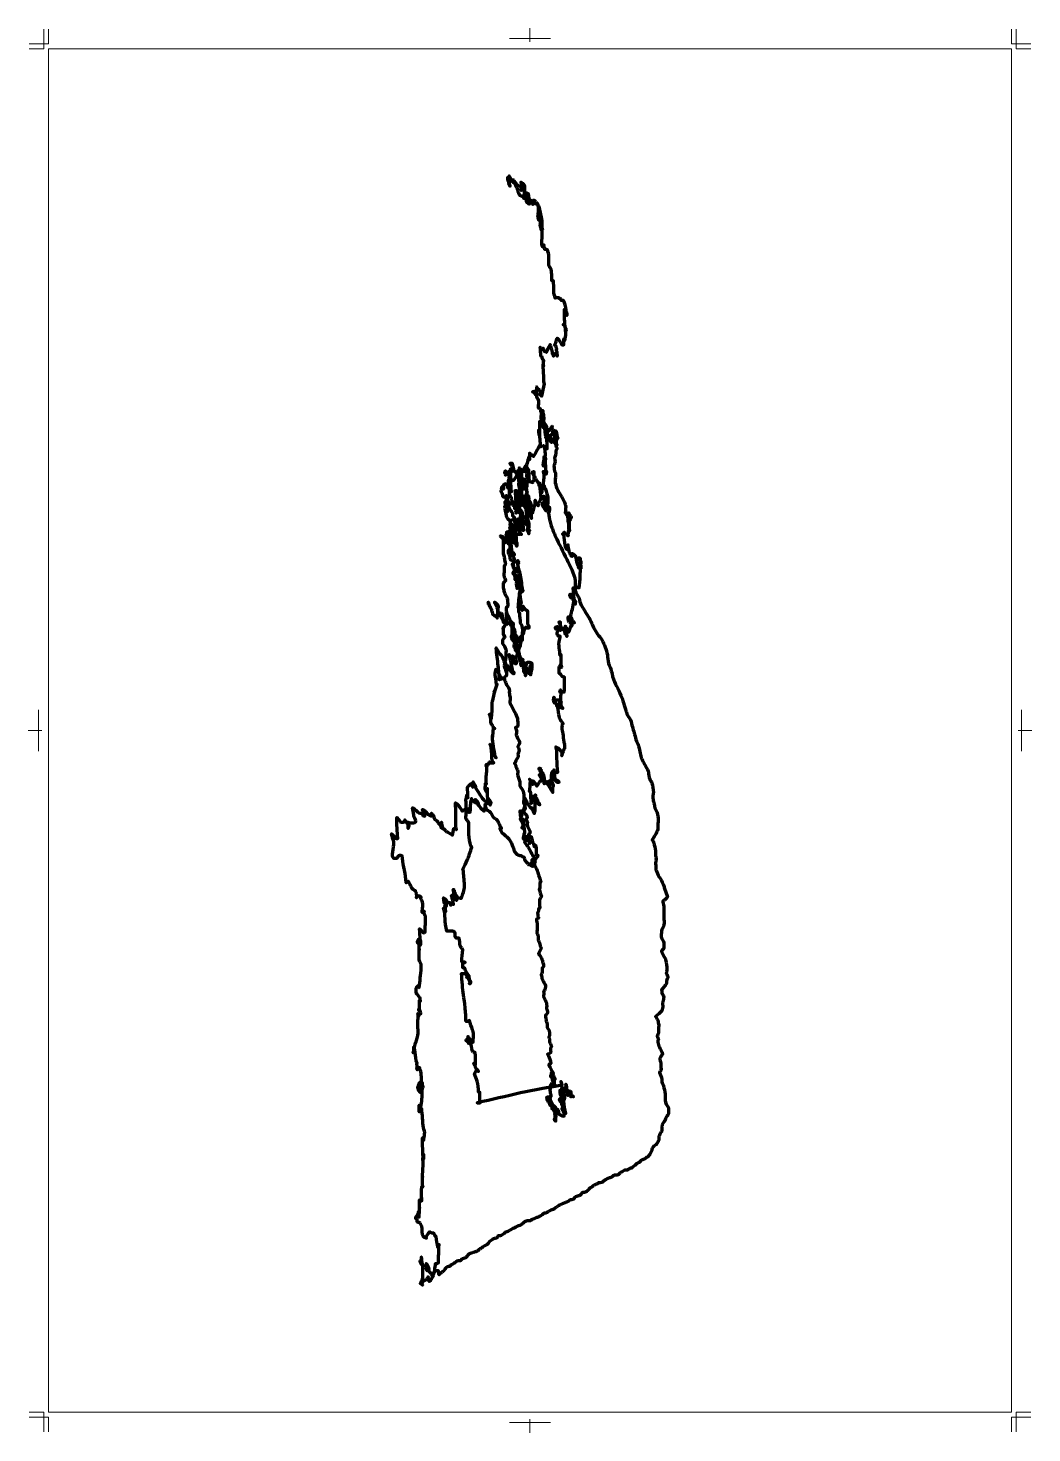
# Model space of a CAD drawing. Header units: inches. Extents: x -161 to 458, y -538 to 328.
import ezdxf

# ---------------------------------------------------------------- set-up
doc = ezdxf.new("R2010")
doc.units = ezdxf.units.IN
doc.header["$MEASUREMENT"] = 0
doc.layers.add('_U+30EC_U+30A4_U+30E4_U+30FC 1', color=7, linetype='Continuous')

# ---------------------------------------------------------------- blocks, each defined once
blk = doc.blocks.new('block 3')
at = {"layer": '_U+30EC_U+30A4_U+30E4_U+30FC 1', "color": 7, "lineweight": 9, "true_color": 0xffffff}
for points in [[(-160.5, -525.5), (-151.5, -525.5), (-151.5, -537.5)], [(-148.5, -537.5), (-148.5, -528.5), (-160.5, -528.5)]]:
    blk.add_lwpolyline(points, dxfattribs=at)
blk = doc.blocks.new('block 4')
at = {"layer": '_U+30EC_U+30A4_U+30E4_U+30FC 1', "color": 7, "lineweight": 9, "true_color": 0xffffff}
for points in [[(-160.5, 315.5), (-151.5, 315.5), (-151.5, 327.5)], [(-148.5, 327.5), (-148.5, 318.5), (-160.5, 318.5)]]:
    blk.add_lwpolyline(points, dxfattribs=at)
blk = doc.blocks.new('block 5')
at = {"layer": '_U+30EC_U+30A4_U+30E4_U+30FC 1', "color": 7, "lineweight": 9, "true_color": 0xffffff}
for points in [[(445.5, 327.5), (445.5, 318.5), (457.5, 318.5)], [(457.5, 315.5), (448.5, 315.5), (448.5, 327.5)]]:
    blk.add_lwpolyline(points, dxfattribs=at)
blk = doc.blocks.new('block 6')
at = {"layer": '_U+30EC_U+30A4_U+30E4_U+30FC 1', "color": 7, "lineweight": 9, "true_color": 0xffffff}
for points in [[(445.5, -537.5), (445.5, -528.5), (457.5, -528.5)], [(457.5, -525.5), (448.5, -525.5), (448.5, -537.5)]]:
    blk.add_lwpolyline(points, dxfattribs=at)
blk = doc.blocks.new('block 7')
at = {"layer": '_U+30EC_U+30A4_U+30E4_U+30FC 1', "color": 7, "lineweight": 9, "true_color": 0xffffff}
for points in [[(-154.85, -92.3), (-154.85, -117.7)], [(-161.2, -105), (-152.73, -105)]]:
    blk.add_lwpolyline(points, dxfattribs=at)
blk = doc.blocks.new('block 8')
at = {"layer": '_U+30EC_U+30A4_U+30E4_U+30FC 1', "color": 7, "lineweight": 9, "true_color": 0xffffff}
for points in [[(451.85, -117.7), (451.85, -92.3)], [(458.2, -105), (449.73, -105)]]:
    blk.add_lwpolyline(points, dxfattribs=at)
blk = doc.blocks.new('block 9')
at = {"layer": '_U+30EC_U+30A4_U+30E4_U+30FC 1', "color": 7, "lineweight": 9, "true_color": 0xffffff}
for points in [[(135.8, 321.85), (161.2, 321.85)], [(148.5, 328.2), (148.5, 319.73)]]:
    blk.add_lwpolyline(points, dxfattribs=at)
blk = doc.blocks.new('block 10')
at = {"layer": '_U+30EC_U+30A4_U+30E4_U+30FC 1', "color": 7, "lineweight": 9, "true_color": 0xffffff}
for points in [[(161.2, -531.85), (135.8, -531.85)], [(148.5, -538.2), (148.5, -529.73)]]:
    blk.add_lwpolyline(points, dxfattribs=at)
blk = doc.blocks.new('block 2')
at = {"layer": '_U+30EC_U+30A4_U+30E4_U+30FC 1'}
for name in ['block 4', 'block 9', 'block 5', 'block 7', 'block 8', 'block 3', 'block 6', 'block 10']:
    blk.add_blockref(name, (0, 0), dxfattribs=at)

msp = doc.modelspace()

# ---------------------------------------------------------------- linework, layer by layer
at = {"layer": '_U+30EC_U+30A4_U+30E4_U+30FC 1', "lineweight": 0}
msp.add_lwpolyline([(445.5, -525.5), (-148.5, -525.5), (-148.5, 315.5), (445.5, 315.5), (445.5, -525.5)], dxfattribs=at)
at = {"layer": '_U+30EC_U+30A4_U+30E4_U+30FC 1', "color": 250, "lineweight": 211, "true_color": 0x3e3a39}
msp.add_open_spline([(122.99, -27.23), (122.87, -26.9), (122.74, -26.57), (122.61, -26.24), (122.68, -26.11), (122.74, -25.98), (122.8, -25.85), (123.06, -26.64), (123.17, -27.49), (123.56, -28.22), (123.88, -28.81), (124.32, -29.35), (124.51, -30), (124.7, -30.65), (124.84, -31.33), (125.08, -31.97), (125.27, -32.5), (125.45, -33.03), (125.64, -33.55), (125.96, -33.75), (126.28, -33.95), (126.59, -34.15), (126.59, -34.21), (126.59, -34.28), (126.59, -34.34), (127.1, -34.61), (127.6, -34.87), (128.11, -35.13), (128.17, -35.33), (128.23, -35.53), (128.3, -35.73), (128.55, -33.29), (128.8, -30.85), (129.05, -28.42), (128.74, -27.95), (128.53, -27.39), (128.11, -27.03), (127.79, -26.77), (127.5, -26.48), (127.16, -26.24), (126.97, -26.11), (126.78, -25.98), (126.59, -25.85), (126.97, -26.7), (127.42, -27.53), (127.73, -28.42), (128.04, -29.34), (128.25, -30.31), (128.67, -31.18), (128.99, -31.84), (129.27, -32.52), (129.62, -33.16), (130.06, -33.95), (130.37, -34.84), (130.95, -35.53), (131.39, -36.06), (131.83, -36.58), (132.27, -37.11), (132.27, -37.64), (132.27, -38.16), (132.27, -38.69), (131.96, -36.78), (131.64, -34.87), (131.33, -32.96), (131.01, -32.89), (130.69, -32.84), (130.38, -32.76), (130.13, -32.7), (129.87, -32.63), (129.62, -32.56), (130.19, -33.75), (130.43, -35.18), (131.33, -36.12), (131.89, -36.71), (132.58, -37.2), (133.03, -37.9), (133.41, -38.49), (133.79, -39.08), (134.17, -39.68), (134.17, -39.22), (134.17, -38.76), (134.17, -38.29), (134.29, -38.43), (134.42, -38.56), (134.54, -38.69), (135.05, -38.82), (135.55, -38.95), (136.06, -39.08), (136.44, -39.68), (136.82, -40.27), (137.2, -40.86), (137.2, -41.39), (137.2, -41.92), (137.2, -42.44), (137.2, -42.71), (137.2, -42.97), (137.2, -43.23), (137.2, -43.96), (137.2, -44.68), (137.2, -45.41), (137.45, -45.74), (137.67, -46.1), (137.95, -46.4), (138.08, -46.53), (138.28, -46.61), (138.33, -46.79), (138.46, -47.25), (138.58, -47.71), (138.71, -48.17), (138.71, -48.11), (138.71, -48.04), (138.71, -47.98), (138.46, -47.78), (138.13, -47.66), (137.95, -47.38), (137.83, -47.19), (137.78, -46.9), (137.57, -46.79), (137.45, -46.72), (137.32, -46.66), (137.2, -46.59), (137.07, -46.66), (136.94, -46.72), (136.82, -46.79), (136.94, -47.45), (137.07, -48.11), (137.2, -48.77), (137.7, -49.16), (138.26, -49.49), (138.71, -49.95), (138.9, -50.15), (139.19, -50.28), (139.28, -50.54), (139.34, -50.74), (139.41, -50.94), (139.47, -51.14), (139.47, -50.94), (139.47, -50.74), (139.47, -50.54), (139.22, -50.35), (138.96, -50.15), (138.71, -49.95), (138.71, -49.89), (138.71, -49.82), (138.71, -49.75), (138.77, -50.08), (138.96, -50.41), (138.9, -50.74), (138.77, -51.47), (138.65, -52.19), (138.52, -52.92), (138.71, -53.38), (138.96, -53.82), (139.09, -54.3), (139.22, -54.76), (139.34, -55.22), (139.47, -55.68), (139.59, -55.48), (139.75, -55.3), (139.85, -55.09), (139.91, -54.96), (139.97, -54.83), (140.04, -54.69), (140.04, -54.83), (140.04, -54.96), (140.04, -55.09), (139.91, -54.36), (139.78, -53.64), (139.66, -52.92), (139.78, -53.64), (139.81, -54.39), (140.04, -55.09), (140.29, -55.88), (140.23, -56.87), (140.79, -57.46), (140.98, -57.66), (141.17, -57.86), (141.36, -58.05), (141.61, -58.05), (141.87, -58.05), (142.12, -58.05), (141.87, -58.05), (141.61, -58.05), (141.36, -58.05), (141.49, -58.45), (141.48, -58.93), (141.74, -59.24), (142.18, -59.77), (142.47, -60.51), (143.07, -60.82), (143.45, -61.02), (143.82, -61.21), (144.2, -61.41), (143.82, -61.35), (143.45, -61.28), (143.07, -61.21), (143.07, -61.08), (143.12, -60.94), (143.07, -60.82), (142.69, -60.03), (142.31, -59.24), (141.93, -58.45), (141.8, -58.45), (141.68, -58.45), (141.55, -58.45), (141.61, -58.65), (141.62, -58.87), (141.74, -59.04), (142.12, -59.57), (142.79, -59.97), (142.88, -60.62), (143, -61.54), (142.81, -62.58), (143.26, -63.39), (143.76, -64.31), (144.09, -65.36), (144.77, -66.15), (145.28, -66.75), (145.78, -67.34), (146.29, -67.93), (146.85, -68.59), (147.23, -69.51), (147.99, -69.91), (148.24, -70.04), (148.5, -70.17), (148.75, -70.3), (148.81, -68.59), (148.94, -66.88), (148.94, -65.17), (148.94, -65.1), (148.94, -65.03), (148.94, -64.97), (148.81, -64.97), (148.68, -64.97), (148.56, -64.97), (148.43, -65.56), (148.18, -66.14), (148.18, -66.75), (148.18, -67.47), (147.99, -68.22), (148.18, -68.92), (148.31, -69.38), (148.23, -69.96), (148.56, -70.3), (148.68, -70.44), (148.81, -70.57), (148.94, -70.7), (149.25, -68.92), (149.88, -67.17), (149.88, -65.36), (149.88, -64.9), (150.02, -64.42), (149.88, -63.98), (149.82, -63.78), (149.76, -63.59), (149.69, -63.39), (149.51, -63.39), (149.32, -63.39), (149.13, -63.39), (149.06, -63.32), (149, -63.26), (148.94, -63.19), (148.56, -63.12), (148.19, -62.99), (147.8, -62.99), (147.42, -62.99), (147.04, -62.99), (146.66, -62.99), (146.54, -63.19), (146.34, -63.35), (146.29, -63.59), (146.1, -64.44), (145.6, -65.28), (145.72, -66.15), (145.78, -66.62), (145.84, -67.08), (145.91, -67.54), (145.97, -67.54), (146.03, -67.54), (146.1, -67.54), (146.16, -67.54), (146.22, -67.54), (146.29, -67.54), (146.6, -67.54), (146.92, -67.54), (147.23, -67.54), (146.92, -67.21), (146.6, -66.88), (146.29, -66.55), (146.22, -66.48), (146.16, -66.42), (146.1, -66.35), (146.03, -66.35), (145.97, -66.33), (145.91, -66.35), (145.47, -66.48), (145.02, -66.62), (144.58, -66.75), (144.58, -67.27), (144.58, -67.8), (144.58, -68.33), (144.58, -68.39), (144.58, -68.46), (144.58, -68.53), (144.64, -68.59), (144.73, -68.64), (144.77, -68.72), (145.02, -69.18), (145.28, -69.64), (145.53, -70.11), (145.53, -70.11), (145.63, -70.59), (145.63, -70.59), (145.63, -70.86), (145.63, -71.12), (145.63, -71.38), (145.7, -68.95), (145.76, -66.51), (145.82, -64.07), (145.76, -64.14), (145.68, -64.19), (145.63, -64.27), (145.19, -65.13), (144.75, -65.98), (144.31, -66.84), (144.62, -66.84), (144.94, -66.84), (145.26, -66.84), (145.38, -66.51), (145.68, -66.2), (145.63, -65.85), (145.57, -65.33), (145.67, -64.75), (145.44, -64.27), (145.32, -64.01), (145.27, -63.69), (145.07, -63.48), (144.94, -63.35), (144.81, -63.22), (144.69, -63.09), (144.62, -63.09), (144.56, -63.09), (144.5, -63.09), (144.12, -63.55), (143.68, -63.96), (143.36, -64.47), (143.24, -64.67), (143.11, -64.86), (142.98, -65.06), (143.05, -65), (143.11, -64.93), (143.17, -64.86), (142.98, -64.27), (142.79, -63.68), (142.6, -63.09), (142.48, -62.69), (142.28, -62.31), (142.23, -61.9), (141.91, -59.33), (142.06, -56.65), (141.28, -54.19), (141.15, -53.8), (141.03, -53.4), (140.9, -53.01), (140.39, -51.43), (139.58, -49.92), (139.38, -48.27), (139.2, -46.62), (139.27, -44.92), (138.82, -43.33), (138.5, -42.21), (138.19, -41.09), (137.87, -39.97), (137.87, -40.03), (137.87, -40.1), (137.87, -40.17), (137.87, -40.3), (137.87, -40.43), (137.87, -40.56), (138, -40.36), (138.12, -40.17), (138.25, -39.97), (138.25, -39.7), (138.25, -39.44), (138.25, -39.18), (137.68, -38.59), (136.99, -38.1), (136.54, -37.4), (136.29, -37), (135.97, -36.65), (135.79, -36.21), (135.22, -34.83), (134.65, -33.45), (134.08, -32.06), (134.02, -32.79), (133.96, -33.51), (133.89, -34.24), (134.46, -34.7), (135.03, -35.16), (135.6, -35.62), (135.91, -36.54), (136.04, -37.56), (136.54, -38.39), (136.99, -39.11), (137.56, -39.76), (137.87, -40.56), (138.25, -41.55), (138.92, -42.46), (139.01, -43.52), (139.07, -44.32), (139.13, -45.11), (139.2, -45.9), (139.64, -46.36), (140.36, -46.65), (140.52, -47.28), (140.71, -48), (140.95, -48.72), (141.09, -49.45), (141.15, -49.78), (141.22, -50.11), (141.28, -50.44), (141.47, -49.78), (141.45, -49.01), (141.85, -48.46), (142.79, -47.15), (144.43, -46.14), (144.69, -44.51), (144.75, -44.12), (144.73, -43.7), (144.88, -43.33), (145, -43), (145.08, -42.64), (145.26, -42.34), (145.44, -42.01), (145.63, -41.68), (145.82, -41.35), (146.08, -41.42), (146.33, -41.48), (146.58, -41.55), (146.58, -41.61), (146.58, -41.68), (146.58, -41.75), (147.02, -41.75), (147.46, -41.75), (147.91, -41.75), (147.91, -41.55), (147.96, -41.34), (147.91, -41.15), (147.65, -40.23), (147.15, -39.35), (147.15, -38.39), (147.15, -36.08), (147.15, -33.78), (147.15, -31.47), (146.9, -31.27), (146.65, -31.06), (146.39, -30.88), (146.01, -30.62), (145.63, -30.35), (145.26, -30.09), (145.26, -30.02), (145.26, -29.96), (145.26, -29.89), (144.88, -29.36), (144.5, -28.84), (144.12, -28.31), (144.12, -28.64), (144.19, -28.98), (144.12, -29.3), (143.99, -29.89), (143.87, -30.48), (143.74, -31.08), (143.17, -29.5), (142.6, -27.92), (142.04, -26.33), (142.04, -26.4), (142.04, -26.47), (142.04, -26.53), (142.04, -26.4), (142.04, -26.27), (142.04, -26.14), (142.35, -26.33), (142.67, -26.53), (142.98, -26.73), (143.05, -26.53), (143.2, -26.34), (143.17, -26.14), (142.92, -23.9), (142.41, -21.67), (142.41, -19.42), (142.41, -17.25), (143.24, -14.9), (142.41, -12.9), (142.23, -12.44), (141.9, -12.01), (141.85, -11.52), (141.72, -10.33), (141.98, -9.03), (141.47, -7.96), (141.03, -7.04), (140.58, -6.12), (140.14, -5.19), (140.08, -5.19), (140.02, -5.19), (139.95, -5.19), (139.7, -5.52), (139.48, -5.88), (139.2, -6.18), (138.88, -6.51), (138.45, -6.75), (138.25, -7.17), (138.12, -7.43), (138, -7.7), (137.87, -7.96), (138.12, -8.22), (138.37, -8.49), (138.63, -8.75), (138.88, -9.01), (139.13, -9.28), (139.38, -9.54), (139.45, -9.41), (139.51, -9.28), (139.57, -9.14), (139.89, -9.61), (140.22, -10.06), (140.52, -10.53), (140.65, -10.73), (140.8, -10.91), (140.9, -11.12), (140.96, -11.25), (141.03, -11.38), (141.09, -11.52), (140.71, -11.65), (140.33, -11.78), (139.95, -11.91), (139.89, -11.85), (139.83, -11.78), (139.76, -11.71), (139.76, -11.65), (139.76, -11.58), (139.76, -11.52), (139.7, -11.52), (139.64, -11.52), (139.57, -11.52), (139.57, -11.58), (139.57, -11.65), (139.57, -11.71), (139.7, -11.71), (139.83, -11.71), (139.95, -11.71), (140.02, -12.37), (140.23, -13.03), (140.14, -13.69), (140.08, -14.15), (140.02, -14.61), (139.95, -15.07), (140.08, -15.14), (140.21, -15.2), (140.33, -15.27), (140.33, -15.8), (140.17, -16.35), (140.33, -16.85), (140.39, -17.05), (140.46, -17.25), (140.52, -17.44), (140.65, -15.6), (140.9, -13.76), (140.9, -11.91), (140.9, -11.58), (140.9, -11.25), (140.9, -10.92), (140.71, -10.66), (140.52, -10.4), (140.33, -10.13), (140.08, -10.07), (139.83, -10), (139.57, -9.94), (139.57, -10), (139.55, -10.07), (139.57, -10.13), (139.7, -10.4), (139.83, -10.66), (139.95, -10.92), (139.83, -11.32), (139.7, -11.71), (139.57, -12.11), (139.51, -12.11), (139.45, -12.11), (139.38, -12.11), (139.26, -10.26), (139.18, -8.42), (139.01, -6.58), (138.94, -5.92), (138.99, -5.24), (138.82, -4.6), (138.69, -4.14), (138.56, -3.68), (138.44, -3.22), (138.25, -3.15), (138.06, -3.09), (137.87, -3.02), (137.74, -2.82), (137.62, -2.62), (137.49, -2.43), (137.68, -2.56), (137.87, -2.69), (138.06, -2.82), (137.87, -2.69), (137.68, -2.56), (137.49, -2.43), (137.55, -2.62), (137.54, -2.87), (137.68, -3.02), (137.87, -3.22), (138.06, -3.41), (138.25, -3.61), (138.25, -4.01), (138.25, -4.4), (138.25, -4.8), (138.25, -3.41), (138.25, -2.03), (138.25, -0.65), (137.68, -0.32), (137.11, 0.01), (136.54, 0.34), (136.42, 0.6), (136.29, 0.87), (136.17, 1.13), (136.29, 2.58), (136.42, 4.03), (136.54, 5.48), (136.73, 5.28), (137.01, 5.14), (137.11, 4.88), (137.24, 4.55), (137.3, 4.19), (137.49, 3.9), (137.62, 3.7), (137.74, 3.5), (137.87, 3.3), (138.25, 3.3), (138.63, 3.3), (139.01, 3.3), (138.75, 3.7), (138.6, 4.19), (138.25, 4.49), (137.93, 4.75), (137.64, 5.05), (137.3, 5.28), (137.11, 5.41), (136.89, 5.51), (136.73, 5.67), (136.61, 5.81), (136.52, 6.01), (136.35, 6.07), (136.17, 6.14), (135.98, 6.2), (135.79, 6.27), (135.6, 6.33), (135.41, 6.4), (135.22, 6.46), (135.22, 6.4), (135.23, 6.33), (135.22, 6.27), (135.16, 5.94), (134.98, 5.61), (135.03, 5.28), (135.09, 4.88), (135.01, 4.43), (135.22, 4.09), (135.34, 3.9), (135.53, 3.73), (135.6, 3.5), (135.72, 3.11), (135.98, 2.73), (135.98, 2.32), (135.98, 2.25), (135.98, 2.18), (135.98, 2.12), (136.04, 2.12), (136.1, 2.12), (136.17, 2.12), (136.23, 3.63), (136.35, 5.15), (136.35, 6.66), (136.35, 6.73), (136.36, 6.79), (136.35, 6.86), (136.1, 9.3), (135.85, 11.73), (135.6, 14.17), (135.41, 14.43), (135.22, 14.7), (135.03, 14.96), (134.97, 14.96), (134.9, 14.96), (134.84, 14.96), (134.78, 14.96), (134.71, 14.96), (134.65, 14.96), (134.52, 14.96), (134.4, 14.96), (134.27, 14.96), (134.33, 14.89), (134.4, 14.83), (134.46, 14.76), (134.52, 13.84), (134.46, 12.9), (134.65, 12), (134.78, 11.4), (134.9, 10.81), (135.03, 10.22), (135.41, 10.22), (135.79, 10.22), (136.17, 10.22), (136.17, 10.15), (136.17, 10.09), (136.17, 10.02), (136.04, 12.19), (135.91, 14.37), (135.79, 16.54), (135.53, 16.94), (135.28, 17.33), (135.03, 17.73), (135.03, 17.07), (135.03, 16.41), (135.03, 15.75), (135.03, 15.69), (135.03, 15.62), (135.03, 15.55), (135.03, 15.42), (135.03, 15.29), (135.03, 15.16), (134.78, 15.49), (134.52, 15.82), (134.27, 16.15), (134.27, 16.48), (134.27, 16.8), (134.27, 17.13), (134.21, 17.2), (134.15, 17.27), (134.08, 17.33), (134.21, 16.8), (134.35, 16.28), (134.46, 15.75), (134.59, 15.16), (134.45, 14.43), (134.84, 13.97), (135.34, 13.38), (135.72, 12.63), (136.35, 12.19), (136.92, 11.8), (137.49, 11.4), (138.06, 11.01), (138.06, 11.01), (138.39, 10.96), (138.39, 10.96), (138.76, 10.7), (139.14, 10.44), (139.52, 10.17), (139.46, 11.29), (139.26, 12.41), (139.33, 13.53), (139.59, 17.22), (139.84, 20.91), (140.09, 24.6), (140.15, 24.27), (140.22, 23.94), (140.28, 23.61), (140.47, 23.54), (140.66, 23.48), (140.85, 23.41), (140.85, 23.22), (140.76, 23), (140.85, 22.82), (140.97, 22.56), (141.1, 22.29), (141.23, 22.03), (141.67, 22.1), (142.11, 22.16), (142.55, 22.23), (142.55, 22.42), (142.55, 22.62), (142.55, 22.82), (142.36, 23.02), (142.17, 23.22), (141.98, 23.41), (141.92, 23.41), (141.86, 23.41), (141.79, 23.41), (141.79, 22.62), (141.79, 21.83), (141.79, 21.04), (141.79, 20.84), (141.79, 20.65), (141.79, 20.45), (141.86, 20.45), (141.92, 20.45), (141.98, 20.45), (142.24, 20.45), (142.49, 20.45), (142.74, 20.45), (142.62, 21.04), (142.49, 21.63), (142.36, 22.23), (142.36, 22.16), (142.36, 22.1), (142.36, 22.03), (142.17, 22.16), (141.98, 22.29), (141.79, 22.42), (141.67, 22.23), (141.54, 22.03), (141.42, 21.83), (141.42, 21.17), (141.18, 20.47), (141.42, 19.86), (141.54, 19.53), (141.79, 19.22), (141.79, 18.87), (141.79, 18.47), (141.67, 18.06), (141.79, 17.68), (141.86, 17.49), (141.92, 17.29), (141.98, 17.09), (141.73, 17.62), (141.31, 18.09), (141.23, 18.67), (141.16, 19.13), (141.1, 19.59), (141.04, 20.05), (140.91, 20.19), (140.82, 20.37), (140.66, 20.45), (140.28, 20.65), (139.9, 20.84), (139.52, 21.04), (139.4, 22.29), (139.27, 23.54), (139.14, 24.8), (139.27, 24.47), (139.4, 24.14), (139.52, 23.81), (139.77, 23.68), (140.08, 23.62), (140.28, 23.41), (140.41, 23.28), (140.53, 23.15), (140.66, 23.02), (140.85, 23.02), (141.04, 23.02), (141.23, 23.02), (141.23, 22.42), (141.23, 21.83), (141.23, 21.24), (141.23, 20.84), (141.23, 20.45), (141.23, 20.05), (141.35, 21.04), (141.68, 22.02), (141.61, 23.02), (141.54, 23.87), (141.48, 24.73), (141.42, 25.59), (141.1, 24.99), (140.78, 24.4), (140.47, 23.81), (140.41, 23.87), (140.36, 23.97), (140.28, 24.01), (139.96, 24.14), (139.64, 24.24), (139.33, 24.4), (138.95, 24.6), (138.58, 24.8), (138.2, 24.99), (137.63, 24.86), (137.06, 24.73), (136.49, 24.6), (136.49, 24.07), (136.68, 23.51), (136.49, 23.02), (136.37, 22.69), (136.24, 22.36), (136.11, 22.03), (136.18, 21.83), (136.3, 21.65), (136.3, 21.44), (136.3, 20.78), (136.3, 20.12), (136.3, 19.46), (136.43, 19.4), (136.56, 19.33), (136.68, 19.26), (136.56, 20.91), (136.43, 22.56), (136.3, 24.2), (135.73, 24.8), (134.91, 25.21), (134.6, 25.98), (134.41, 26.44), (134.12, 26.87), (134.03, 27.36), (133.65, 29.34), (133.27, 31.32), (132.89, 33.29), (133.21, 33.29), (133.53, 33.29), (133.84, 33.29), (134.03, 33.09), (134.22, 32.9), (134.41, 32.7), (134.09, 33.23), (133.61, 33.68), (133.46, 34.28), (133.4, 34.54), (133.27, 34.8), (133.27, 35.07), (133.27, 35.47), (133.27, 35.86), (133.27, 36.26), (133.4, 36.12), (133.58, 36.03), (133.65, 35.86), (133.78, 35.53), (134.03, 35.23), (134.03, 34.87), (134.03, 34.48), (134.03, 34.08), (134.03, 33.69), (134.09, 33.69), (134.16, 33.69), (134.22, 33.69), (134.28, 33.62), (134.38, 33.58), (134.41, 33.49), (134.54, 33.09), (134.66, 32.7), (134.79, 32.3), (134.85, 32.3), (134.92, 32.27), (134.98, 32.3), (135.23, 32.44), (135.48, 32.57), (135.73, 32.7), (135.61, 32.96), (135.56, 33.28), (135.36, 33.49), (135.04, 33.82), (134.66, 34.09), (134.41, 34.48), (134.16, 34.87), (133.9, 35.27), (133.65, 35.66), (133.65, 35.27), (133.55, 34.86), (133.65, 34.48), (133.84, 33.75), (133.95, 33), (134.22, 32.3), (134.35, 31.97), (134.6, 31.67), (134.6, 31.32), (134.6, 31.12), (134.6, 30.92), (134.6, 30.72), (134.66, 30.72), (134.72, 30.72), (134.79, 30.72), (134.72, 30.46), (134.66, 30.2), (134.6, 29.93), (134.98, 31.71), (135.36, 33.49), (135.73, 35.27), (135.36, 35.93), (134.72, 36.49), (134.6, 37.24), (134.54, 37.64), (134.41, 38.03), (134.41, 38.43), (134.41, 38.76), (134.55, 39.12), (134.41, 39.42), (134.35, 39.55), (134.28, 39.68), (134.22, 39.81), (134.03, 39.81), (133.84, 39.81), (133.65, 39.81), (133.71, 39.09), (133.84, 38.37), (133.84, 37.64), (133.84, 37.44), (133.84, 37.24), (133.84, 37.05), (134.28, 37.84), (134.72, 38.63), (135.17, 39.42), (135.36, 39.42), (135.55, 39.42), (135.73, 39.42), (135.8, 41.06), (135.92, 42.71), (135.92, 44.36), (135.92, 44.69), (136.06, 45.05), (135.92, 45.34), (135.73, 45.74), (135.55, 46.14), (135.36, 46.53), (134.91, 46.53), (134.47, 46.53), (134.03, 46.53), (134.22, 46.4), (134.41, 46.27), (134.6, 46.14), (135.04, 46.4), (135.48, 46.66), (135.92, 46.93), (136.05, 46.4), (136.2, 45.88), (136.3, 45.34), (136.37, 45.02), (136.45, 44.69), (136.49, 44.36), (136.56, 43.83), (136.4, 43.22), (136.68, 42.78), (136.81, 42.58), (136.93, 42.38), (137.06, 42.18), (136.93, 44.42), (136.68, 46.66), (136.68, 48.9), (136.68, 49.43), (136.68, 49.96), (136.68, 50.48), (136.68, 50.68), (136.68, 50.88), (136.68, 51.07), (136.56, 51.07), (136.43, 51.07), (136.3, 51.07), (136.3, 51.14), (136.3, 51.21), (136.3, 51.27), (136.43, 50.68), (136.59, 50.09), (136.68, 49.49), (136.74, 49.1), (136.81, 48.7), (136.87, 48.31), (136.81, 50.35), (136.74, 52.39), (136.68, 54.43), (136.62, 54.5), (136.56, 54.57), (136.49, 54.63), (136.49, 54.7), (136.49, 54.76), (136.49, 54.83), (136.49, 54.89), (136.49, 54.96), (136.49, 55.03), (135.99, 54.83), (135.48, 54.63), (134.98, 54.43), (134.98, 54.24), (134.98, 54.04), (134.98, 53.84), (135.17, 53.64), (135.36, 53.45), (135.55, 53.25), (135.55, 52.59), (135.35, 51.9), (135.55, 51.27), (135.61, 51.07), (135.65, 50.87), (135.73, 50.68), (135.86, 50.42), (135.99, 50.15), (136.11, 49.89), (135.92, 50.22), (135.73, 50.55), (135.55, 50.88), (135.55, 50.94), (135.55, 51.01), (135.55, 51.07), (135.55, 51.14), (135.55, 51.21), (135.55, 51.27), (135.73, 51.07), (135.92, 50.88), (136.11, 50.68), (136.11, 50.61), (136.11, 50.55), (136.11, 50.48), (136.11, 49.69), (136.11, 48.9), (136.11, 48.11), (136.11, 47.72), (136.11, 47.32), (136.11, 46.93), (136.11, 47.65), (136.08, 48.38), (136.11, 49.1), (136.18, 50.35), (136.24, 51.6), (136.3, 52.85), (135.99, 52.98), (135.66, 53.09), (135.36, 53.25), (134.85, 53.51), (134.35, 53.78), (133.84, 54.04), (133.71, 54.43), (133.59, 54.83), (133.46, 55.22), (133.21, 54.89), (132.96, 54.57), (132.7, 54.24), (132.96, 53.64), (133.21, 53.05), (133.46, 52.46), (134.6, 53.25), (135.65, 54.19), (136.87, 54.83), (137, 54.89), (137.12, 54.96), (137.25, 55.03), (137.12, 55.36), (137, 55.69), (136.87, 56.01), (136.68, 56.08), (136.49, 56.15), (136.3, 56.21), (136.3, 56.15), (136.28, 56.08), (136.3, 56.01), (136.43, 55.62), (136.56, 55.22), (136.68, 54.83), (137.19, 54.96), (137.69, 55.09), (138.2, 55.22), (138.32, 55.36), (138.45, 55.49), (138.58, 55.62), (138.58, 55.82), (138.63, 56.02), (138.58, 56.21), (138.26, 57.4), (137.94, 58.58), (137.63, 59.77), (137.12, 59.77), (136.62, 59.77), (136.11, 59.77), (136.56, 59.04), (137.15, 58.4), (137.44, 57.6), (137.63, 57.07), (137.66, 56.44), (138.01, 56.01), (138.76, 55.09), (139.72, 54.31), (140.28, 53.25), (140.66, 52.52), (140.78, 51.56), (141.42, 51.07), (142.36, 50.35), (143.13, 49.25), (144.26, 48.9), (144.89, 48.7), (145.49, 48.31), (146.15, 48.31), (147.1, 48.31), (148.11, 48.68), (148.99, 48.31), (149.31, 48.18), (149.62, 48.05), (149.94, 47.91), (150, 47.91), (150.06, 47.91), (150.13, 47.91), (150.44, 48.64), (151.07, 49.29), (151.07, 50.09), (151.07, 50.28), (151.07, 50.48), (151.07, 50.68), (151.07, 52), (151.07, 53.31), (151.07, 54.63), (150.88, 54.63), (150.7, 54.63), (150.51, 54.63), (150.25, 54.43), (150, 54.24), (149.75, 54.04), (150.25, 53.31), (150.88, 52.67), (151.26, 51.87), (151.71, 50.94), (152.01, 49.94), (152.59, 49.1), (152.9, 48.64), (153.22, 48.18), (153.54, 47.72), (153.85, 47.25), (154.07, 46.7), (154.48, 46.33), (154.92, 45.94), (155.55, 45.69), (155.81, 45.15), (155.87, 45.02), (155.93, 44.88), (156, 44.75), (156.38, 44.75), (156.76, 44.75), (157.13, 44.75), (157.07, 45.08), (156.94, 45.4), (156.94, 45.74), (156.94, 45.94), (156.94, 46.14), (156.94, 46.33), (157.13, 45.87), (157.33, 45.41), (157.51, 44.95), (157.83, 44.16), (158.26, 43.41), (158.46, 42.58), (158.59, 42.05), (158.67, 41.51), (158.84, 41), (159.09, 40.21), (159.75, 39.44), (159.6, 38.63), (159.53, 38.3), (159.41, 37.97), (159.41, 37.64), (159.41, 37.18), (159.41, 36.72), (159.41, 36.26), (159.41, 35.99), (159.41, 35.73), (159.41, 35.47), (159.41, 35.2), (159.41, 34.94), (159.41, 34.68), (159.03, 34.48), (158.65, 34.28), (158.27, 34.08), (158.46, 33.62), (158.62, 33.15), (158.84, 32.7), (158.9, 32.57), (158.96, 32.44), (159.03, 32.3), (158.96, 32.3), (158.9, 32.3), (158.84, 32.3), (158.78, 32.3), (158.71, 32.3), (158.65, 32.3), (158.27, 32.57), (157.74, 32.68), (157.51, 33.09), (157.26, 33.56), (156.98, 34), (156.76, 34.48), (156.69, 34.61), (156.68, 34.79), (156.57, 34.87), (156.38, 35), (156.19, 35.14), (156, 35.27), (156.06, 34.74), (155.9, 34.12), (156.19, 33.69), (156.88, 32.63), (157.58, 31.58), (158.27, 30.53), (158.59, 31.58), (158.9, 32.63), (159.22, 33.69), (159.41, 33.49), (159.6, 33.29), (159.79, 33.09), (159.85, 32.83), (159.97, 32.58), (159.97, 32.3), (159.97, 32.24), (159.96, 32.17), (159.97, 32.11), (160.1, 31.38), (160.23, 30.66), (160.35, 29.93), (160.42, 29.93), (160.48, 29.93), (160.54, 29.93), (160.61, 30.72), (160.67, 31.51), (160.73, 32.3), (160.54, 32.44), (160.34, 32.55), (160.16, 32.7), (159.85, 32.96), (159.37, 33.1), (159.22, 33.49), (159.09, 33.82), (158.93, 34.14), (158.84, 34.48), (158.46, 35.93), (158.72, 37.76), (157.7, 38.82), (157.64, 38.89), (157.59, 38.98), (157.51, 39.02), (157.26, 39.15), (157.01, 39.29), (156.76, 39.42), (156.63, 39.09), (156.5, 38.76), (156.38, 38.43), (156.63, 38.03), (156.88, 37.64), (157.13, 37.24), (157.13, 36.45), (157.13, 35.66), (157.13, 34.87), (157.58, 34.08), (158.04, 33.31), (158.46, 32.5), (158.84, 31.78), (159.45, 31.14), (159.6, 30.33), (159.91, 28.62), (160.14, 26.88), (160.54, 25.19), (160.8, 24.14), (160.92, 23.04), (161.3, 22.03), (161.74, 20.84), (162.18, 19.66), (162.63, 18.47), (162.63, 18.47), (162.89, 18.02), (162.89, 18.02), (163.33, 16.9), (163.68, 15.73), (164.22, 14.66), (166.51, 10.12), (168.8, 5.24), (171.13, 0.59), (173.1, -3.36), (175.91, -8.12), (176.34, -12.61), (176.59, -15.24), (175.79, -18.24), (177.1, -20.51), (177.66, -21.5), (178.45, -22.38), (178.8, -23.48), (179.24, -24.86), (179.37, -26.4), (180.13, -27.63), (180.82, -28.75), (181.57, -29.83), (182.21, -30.99), (182.71, -31.91), (183.18, -32.85), (183.72, -33.75), (184.48, -35), (185.41, -36.16), (186, -37.51), (186.56, -38.82), (186.97, -40.23), (187.7, -41.46), (188.52, -42.84), (189.17, -44.35), (190.16, -45.61), (191.05, -46.73), (192.21, -47.66), (192.81, -48.97), (193.51, -50.48), (194.45, -51.9), (194.9, -53.51), (195.34, -55.09), (195.99, -56.62), (196.22, -58.25), (196.47, -60.03), (196.35, -61.91), (196.98, -63.59), (197.55, -65.1), (198.26, -66.57), (198.68, -68.13), (199.32, -70.44), (199.52, -72.92), (200.58, -75.05), (201.46, -76.83), (202.46, -78.55), (203.23, -80.38), (204.11, -82.49), (205.23, -84.51), (205.88, -86.7), (206.39, -88.42), (206.8, -90.16), (207.4, -91.84), (207.84, -93.09), (208.06, -94.45), (208.72, -95.6), (209.48, -96.91), (210.65, -98.05), (210.99, -99.55), (211.31, -100.93), (211.53, -102.34), (211.94, -103.7), (212.32, -104.95), (212.73, -106.19), (213.08, -107.45), (213.46, -108.83), (213.66, -110.28), (214.21, -111.6), (214.65, -112.65), (215.28, -113.64), (215.54, -114.76), (215.85, -116.15), (216.12, -117.54), (216.49, -118.91), (216.8, -120.1), (216.86, -121.39), (217.43, -122.47), (218.76, -124.97), (220.08, -127.47), (221.41, -129.98), (221.41, -129.98), (221.6, -130.48), (221.6, -130.48), (221.85, -131.99), (221.61, -133.69), (222.35, -135.02), (222.8, -135.81), (223.48, -136.5), (223.68, -137.39), (223.87, -138.25), (224.13, -139.09), (224.25, -139.96), (224.37, -140.88), (224.66, -141.8), (224.63, -142.73), (224.56, -144.37), (224.02, -146.08), (224.44, -147.67), (224.63, -148.39), (224.85, -149.11), (225, -149.84), (225.19, -150.76), (225.26, -151.72), (225.57, -152.61), (226.2, -154.38), (227.34, -156.05), (227.47, -157.94), (227.53, -158.86), (227.77, -159.79), (227.66, -160.71), (227.53, -161.7), (227.28, -162.67), (227.28, -163.67), (227.28, -164.46), (227.6, -165.33), (227.28, -166.04), (226.71, -167.29), (226.34, -168.67), (225.57, -169.8), (225.26, -170.26), (224.93, -170.71), (224.63, -171.18), (224.37, -171.57), (224.12, -171.97), (223.87, -172.36), (224.18, -173.02), (224.65, -173.62), (224.82, -174.34), (225.19, -175.99), (225.95, -177.59), (225.95, -179.28), (225.95, -180.27), (225.8, -181.27), (225.95, -182.24), (226.08, -183.03), (226.45, -183.82), (226.33, -184.62), (226.2, -185.47), (225.87, -186.32), (225.95, -187.18), (226.01, -187.84), (226.08, -188.5), (226.14, -189.16), (226.2, -189.82), (226.07, -190.53), (226.33, -191.14), (226.9, -192.45), (227.23, -193.91), (228.03, -195.09), (228.35, -195.55), (228.74, -195.96), (228.98, -196.47), (229.68, -197.92), (230.66, -199.25), (231.06, -200.82), (231.25, -201.54), (231.37, -202.29), (231.63, -202.99), (232.2, -204.51), (232.77, -206.02), (233.34, -207.54), (232.9, -208.06), (232.56, -208.71), (232.01, -209.12), (231.57, -209.45), (231.13, -209.77), (230.69, -210.1), (230.62, -210.3), (230.47, -210.49), (230.5, -210.7), (230.69, -211.95), (231.06, -213.18), (231.06, -214.45), (231.06, -215.64), (231.06, -216.82), (231.06, -218.01), (231.06, -218.8), (231.06, -219.59), (231.06, -220.38), (231.06, -221.89), (231.59, -223.51), (231.06, -224.92), (230.75, -225.78), (230.44, -226.64), (230.12, -227.49), (229.99, -227.82), (229.74, -228.12), (229.74, -228.48), (229.74, -229.99), (229.09, -231.67), (229.74, -233.02), (230.18, -233.95), (231.06, -234.76), (231.06, -235.79), (231.06, -236.38), (231.06, -236.98), (231.06, -237.57), (231.06, -238.16), (231.06, -238.75), (231.06, -239.35), (230.56, -239.94), (230.05, -240.53), (229.55, -241.13), (230.05, -242.11), (230.58, -243.09), (231.06, -244.09), (231.44, -244.88), (232.09, -245.58), (232.2, -246.46), (232.45, -248.44), (233.27, -250.42), (232.96, -252.39), (232.83, -253.18), (232.71, -253.97), (232.58, -254.76), (232.96, -255.55), (233.34, -256.34), (233.72, -257.13), (233.4, -257.85), (232.77, -258.51), (232.77, -259.3), (232.77, -259.7), (232.89, -260.11), (232.77, -260.49), (232.64, -260.88), (232.65, -261.36), (232.39, -261.67), (232.01, -262.14), (231.62, -262.58), (231.25, -263.06), (230.75, -263.72), (230.24, -264.37), (229.74, -265.03), (229.87, -265.82), (229.74, -266.7), (230.12, -267.4), (230.43, -268), (230.75, -268.59), (231.06, -269.18), (230.88, -270.24), (230.75, -271.3), (230.5, -272.34), (230.43, -272.61), (230.31, -272.86), (230.31, -273.13), (230.31, -274.19), (230.55, -275.27), (230.31, -276.3), (230.18, -276.82), (230.05, -277.35), (229.93, -277.88), (228.6, -279.06), (227.28, -280.25), (225.95, -281.43), (225.95, -281.43), (226.05, -281.42), (226.05, -281.42), (226.55, -282.48), (227.39, -283.42), (227.56, -284.58), (227.69, -285.44), (228, -286.29), (227.94, -287.15), (227.88, -288.14), (227.75, -289.13), (227.75, -290.12), (227.75, -290.64), (227.96, -291.22), (227.75, -291.7), (227.5, -292.29), (227.25, -292.88), (226.99, -293.48), (227.25, -294.13), (227.5, -294.79), (227.75, -295.45), (227.62, -296.04), (227.2, -296.65), (227.37, -297.23), (227.69, -298.28), (227.77, -299.44), (228.32, -300.39), (228.7, -301.05), (229.13, -301.68), (229.46, -302.37), (229.58, -302.63), (229.72, -302.89), (229.83, -303.16), (230.02, -303.62), (230.21, -304.08), (230.4, -304.54), (230.02, -305.07), (229.47, -305.5), (229.27, -306.12), (229.08, -306.71), (228.58, -307.29), (228.7, -307.9), (228.89, -308.89), (229.27, -309.86), (229.27, -310.86), (229.27, -311.59), (229.15, -312.32), (229.27, -313.04), (229.33, -313.43), (229.39, -313.83), (229.46, -314.22), (229.08, -314.82), (228.7, -315.41), (228.32, -316), (228.82, -317.38), (229.83, -318.67), (229.83, -320.15), (229.83, -320.68), (229.64, -321.24), (229.83, -321.73), (230.15, -322.52), (230.6, -323.27), (230.78, -324.1), (231.16, -325.81), (231.92, -327.48), (231.92, -329.24), (231.92, -329.77), (231.85, -330.3), (231.92, -330.82), (232.11, -332.33), (231.76, -334.04), (232.49, -335.36), (232.99, -336.29), (234, -337.07), (234, -338.13), (234, -339.25), (234, -340.37), (234, -341.49), (233.37, -342.48), (232.47, -343.33), (232.11, -344.45), (231.98, -344.85), (231.95, -345.29), (231.73, -345.64), (231.48, -346.03), (231.25, -346.45), (230.97, -346.82), (230.72, -347.15), (230.29, -347.4), (230.21, -347.81), (230.09, -348.47), (229.83, -349.12), (229.83, -349.79), (229.83, -350.58), (229.83, -351.37), (229.83, -352.16), (229.46, -352.75), (228.91, -353.26), (228.7, -353.94), (228.45, -354.73), (227.94, -355.48), (227.94, -356.31), (227.94, -356.77), (227.94, -357.23), (227.94, -357.69), (227.5, -358.48), (227.29, -359.48), (226.61, -360.06), (225.92, -360.66), (225.05, -361.08), (224.53, -361.84), (224.22, -362.3), (223.9, -362.76), (223.58, -363.22), (223.58, -363.49), (223.71, -363.78), (223.58, -364.01), (223.02, -365.07), (222.7, -366.32), (221.88, -367.18), (221.56, -367.51), (221.36, -368.02), (220.93, -368.16), (220.74, -368.23), (220.53, -368.24), (220.36, -368.36), (219.92, -368.69), (219.55, -369.17), (219.04, -369.35), (218.85, -369.42), (218.66, -369.48), (218.47, -369.55), (218.09, -369.68), (217.65, -369.69), (217.33, -369.94), (217.08, -370.14), (216.8, -370.3), (216.58, -370.53), (216.32, -370.8), (216.13, -371.14), (215.82, -371.33), (215.38, -371.59), (214.89, -371.79), (214.49, -372.12), (213.61, -372.84), (212.74, -373.59), (211.84, -374.29), (211.59, -374.49), (211.39, -374.79), (211.09, -374.88), (210.64, -375.01), (210.13, -375), (209.76, -375.28), (209.32, -375.61), (208.88, -375.94), (208.43, -376.26), (207.87, -376.26), (207.3, -376.26), (206.73, -376.26), (206.35, -376.53), (205.99, -376.82), (205.59, -377.06), (205.03, -377.38), (204.35, -377.56), (203.89, -378.04), (203.57, -378.37), (203.26, -378.7), (202.94, -379.03), (202.44, -379.1), (201.94, -379.23), (201.43, -379.23), (201.11, -379.23), (200.8, -379.23), (200.48, -379.23), (199.91, -379.62), (199.41, -380.15), (198.78, -380.41), (198.46, -380.55), (198.17, -380.81), (197.83, -380.81), (197.7, -380.81), (197.57, -380.76), (197.45, -380.81), (197.13, -380.94), (196.84, -381.2), (196.5, -381.2), (196.44, -381.2), (196.38, -381.2), (196.31, -381.2), (195.68, -381.67), (195.05, -382.13), (194.42, -382.59), (194.29, -382.59), (194.17, -382.59), (194.04, -382.59), (193.79, -382.92), (193.54, -383.25), (193.28, -383.58), (192.78, -383.71), (192.29, -383.97), (191.77, -383.97), (191.39, -383.97), (191.01, -383.97), (190.63, -383.97), (190.44, -384.17), (190.31, -384.46), (190.06, -384.56), (189.43, -384.83), (188.72, -384.94), (188.17, -385.35), (187.73, -385.68), (187.31, -386.04), (186.85, -386.34), (186.34, -386.67), (185.71, -386.85), (185.33, -387.33), (185.01, -387.72), (184.78, -388.22), (184.38, -388.52), (183.94, -388.84), (183.57, -389.32), (183.06, -389.5), (182.68, -389.63), (182.32, -389.9), (181.92, -389.9), (181.61, -389.9), (181.29, -389.9), (180.97, -389.9), (180.41, -390.56), (179.84, -391.22), (179.27, -391.87), (178.95, -391.94), (178.62, -391.94), (178.32, -392.07), (177.57, -392.4), (176.56, -392.39), (176.05, -393.06), (175.8, -393.39), (175.55, -393.72), (175.29, -394.05), (174.91, -394.18), (174.56, -394.44), (174.16, -394.44), (173.84, -394.44), (173.53, -394.44), (173.21, -394.44), (172.77, -394.77), (172.39, -395.22), (171.88, -395.43), (171.25, -395.69), (170.67, -396.22), (169.99, -396.22), (169.93, -396.22), (169.86, -396.19), (169.8, -396.22), (169.17, -396.55), (168.56, -396.92), (167.91, -397.21), (167.47, -397.41), (166.99, -397.53), (166.58, -397.8), (165.89, -398.26), (165.16, -398.67), (164.5, -399.18), (163.99, -399.58), (163.49, -399.98), (162.98, -400.37), (162.86, -400.37), (162.72, -400.32), (162.61, -400.37), (161.72, -400.77), (160.78, -401.04), (159.95, -401.56), (159.32, -401.95), (158.79, -402.63), (158.06, -402.74), (157.62, -402.81), (157.09, -402.65), (156.73, -402.94), (156.17, -403.4), (155.67, -403.99), (155.03, -404.32), (154.78, -404.45), (154.53, -404.6), (154.27, -404.72), (153.83, -404.91), (153.43, -405.31), (152.95, -405.31), (152.82, -405.31), (152.68, -405.26), (152.57, -405.31), (152, -405.57), (151.42, -405.81), (150.86, -406.1), (150.36, -406.36), (149.8, -406.54), (149.35, -406.89), (149.1, -407.09), (148.84, -407.29), (148.59, -407.48), (148.28, -407.48), (147.96, -407.48), (147.64, -407.48), (147.27, -407.48), (146.86, -407.34), (146.51, -407.48), (146.19, -407.62), (145.88, -407.77), (145.56, -407.88), (145.37, -407.94), (145.13, -407.93), (144.99, -408.08), (144.74, -408.34), (144.54, -408.67), (144.24, -408.87), (143.54, -409.33), (142.94, -410.01), (142.15, -410.25), (141.71, -410.38), (141.25, -410.47), (140.83, -410.64), (140.51, -410.78), (140.16, -410.83), (139.88, -411.04), (139.44, -411.37), (139.07, -411.85), (138.55, -412.03), (138.18, -412.16), (137.76, -412.21), (137.42, -412.42), (137.1, -412.62), (136.8, -412.84), (136.47, -413.02), (135.71, -413.41), (135, -413.92), (134.2, -414.2), (133.82, -414.33), (133.34, -414.3), (133.06, -414.6), (132.87, -414.79), (132.73, -415.06), (132.49, -415.19), (131.67, -415.65), (130.96, -416.57), (130.03, -416.57), (129.65, -416.57), (129.28, -416.57), (128.9, -416.57), (128.58, -417.03), (128.26, -417.49), (127.95, -417.96), (127.76, -418.02), (127.58, -418.11), (127.38, -418.15), (127.07, -418.22), (126.74, -418.24), (126.43, -418.35), (126.24, -418.42), (126.03, -418.43), (125.87, -418.55), (125.11, -419.08), (124.18, -419.4), (123.59, -420.13), (123.28, -420.52), (123, -420.95), (122.65, -421.31), (122.46, -421.51), (122.31, -421.77), (122.08, -421.91), (121.51, -422.24), (120.92, -422.52), (120.37, -422.9), (120, -423.16), (119.62, -423.42), (119.24, -423.69), (118.67, -424.08), (118.09, -424.46), (117.53, -424.87), (117.09, -425.2), (116.67, -425.57), (116.21, -425.86), (115.89, -426.06), (115.62, -426.37), (115.26, -426.45), (114.69, -426.58), (114.08, -426.58), (113.56, -426.85), (113.43, -426.91), (113.31, -426.99), (113.18, -427.04), (112.86, -427.18), (112.56, -427.34), (112.23, -427.44), (111.79, -427.57), (111.23, -427.5), (110.91, -427.83), (110.59, -428.16), (110.25, -428.47), (109.96, -428.82), (109.58, -429.28), (109.2, -429.74), (108.82, -430.21), (108.38, -430.34), (107.93, -430.45), (107.5, -430.6), (107.12, -430.73), (106.74, -430.86), (106.36, -431), (106.11, -431.33), (105.86, -431.65), (105.6, -431.98), (105.1, -431.98), (104.59, -431.98), (104.09, -431.98), (104.02, -431.98), (103.96, -431.98), (103.9, -431.98), (103.84, -432.05), (103.79, -432.15), (103.71, -432.18), (103.52, -432.25), (103.28, -432.23), (103.14, -432.38), (102.95, -432.58), (102.8, -432.82), (102.57, -432.97), (102.19, -433.24), (101.84, -433.55), (101.44, -433.76), (100.93, -434.03), (100.32, -434.14), (99.92, -434.55), (99.61, -434.88), (99.29, -435.21), (98.97, -435.54), (98.53, -435.61), (98.1, -435.74), (97.65, -435.74), (97.59, -435.74), (97.52, -435.74), (97.46, -435.74), (97.08, -436.07), (96.63, -436.32), (96.32, -436.73), (95.82, -437.38), (95.5, -438.27), (94.81, -438.7), (94.49, -438.9), (94.14, -439.04), (93.86, -439.29), (93.36, -439.76), (92.85, -440.22), (92.35, -440.68), (92.22, -439.89), (92.09, -439.1), (91.97, -438.31), (91.65, -438.31), (91.34, -438.31), (91.02, -438.31), (90.58, -438.31), (90.14, -438.31), (89.7, -438.31), (89.44, -438.7), (89.19, -439.1), (88.94, -439.49), (88.87, -439.49), (88.81, -439.49), (88.75, -439.49), (88.56, -439.95), (88.23, -440.38), (88.18, -440.88), (88.12, -441.53), (88.05, -442.19), (87.99, -442.85), (87.8, -443.05), (87.54, -443.19), (87.42, -443.44), (87.3, -443.71), (87.24, -444.03), (87.04, -444.23), (86.98, -444.3), (86.93, -444.38), (86.85, -444.43), (86.67, -444.56), (86.48, -444.7), (86.29, -444.83), (86.1, -443.84), (85.91, -442.85), (85.72, -441.86), (85.66, -441.93), (85.58, -441.99), (85.53, -442.06), (85.15, -442.59), (84.84, -443.18), (84.39, -443.64), (84.27, -443.77), (84.18, -443.98), (84.01, -444.04), (83.45, -444.23), (82.91, -444.63), (82.31, -444.63), (82.25, -444.63), (82.18, -444.63), (82.12, -444.63), (82.18, -444.63), (82.25, -444.63), (82.31, -444.63), (82.18, -444.43), (82.06, -444.23), (81.93, -444.04), (81.8, -444.17), (81.68, -444.3), (81.55, -444.43), (81.55, -444.76), (81.55, -445.09), (81.55, -445.42), (81.49, -445.42), (81.43, -445.42), (81.36, -445.42), (81.36, -445.22), (81.36, -445.02), (81.36, -444.83), (81.17, -445.22), (80.98, -445.62), (80.79, -446.01), (80.86, -446.01), (80.93, -445.98), (80.98, -446.01), (81.24, -446.14), (81.54, -446.2), (81.74, -446.41), (81.87, -446.54), (81.99, -446.67), (82.12, -446.8), (82.12, -446.87), (82.12, -446.93), (82.12, -447), (82.12, -446.93), (82.12, -446.87), (82.12, -446.8), (81.99, -446.67), (81.87, -446.54), (81.74, -446.41), (81.49, -446.14), (81.24, -445.88), (80.98, -445.62), (81.36, -445.62), (81.74, -445.62), (82.12, -445.62), (82.18, -444.17), (82.31, -442.72), (82.31, -441.27), (82.31, -441.2), (82.31, -441.14), (82.31, -441.07), (82.31, -438.83), (82.31, -436.59), (82.31, -434.36), (82.25, -434.29), (82.18, -434.22), (82.12, -434.16), (81.93, -432.71), (81.74, -431.26), (81.55, -429.81), (81.49, -429.81), (81.43, -429.81), (81.36, -429.81), (81.36, -430.4), (81.36, -431), (81.36, -431.59), (81.11, -431.85), (80.86, -432.12), (80.61, -432.38), (80.79, -432.84), (80.81, -433.44), (81.17, -433.76), (81.62, -434.16), (82.03, -434.6), (82.5, -434.95), (82.94, -435.28), (83.55, -435.45), (83.82, -435.94), (84.01, -436.27), (84.25, -436.57), (84.39, -436.92), (84.58, -437.38), (84.77, -437.85), (84.96, -438.31), (85.02, -438.31), (85.09, -438.31), (85.15, -438.31), (85.53, -437.98), (85.91, -437.65), (86.29, -437.32), (86.16, -436.86), (86.11, -436.36), (85.91, -435.94), (85.78, -435.67), (85.7, -435.38), (85.53, -435.15), (85.34, -434.88), (85.18, -434.59), (84.96, -434.36), (84.77, -434.16), (84.58, -433.96), (84.39, -433.76), (84.71, -434.55), (85.2, -435.29), (85.34, -436.13), (85.4, -436.53), (85.31, -436.99), (85.53, -437.32), (86.1, -438.18), (86.66, -439.03), (87.23, -439.89), (87.68, -440.55), (88.12, -441.2), (88.56, -441.86), (88.94, -440.48), (89.49, -439.14), (89.7, -437.71), (89.88, -436.4), (90.07, -435.08), (90.26, -433.76), (90.26, -433.89), (90.26, -434.03), (90.26, -434.16), (90.83, -433.89), (91.4, -433.63), (91.97, -433.37), (92.09, -429.61), (92.22, -425.86), (92.35, -422.1), (92.09, -422.24), (91.84, -422.37), (91.59, -422.5), (91.59, -422.96), (91.59, -423.42), (91.59, -423.88), (91.27, -421.71), (90.96, -419.54), (90.64, -417.36), (90.33, -417.03), (89.87, -416.8), (89.7, -416.37), (89.51, -415.91), (89.32, -415.45), (89.13, -414.99), (88.75, -414.99), (88.32, -415.19), (87.99, -414.99), (87.55, -414.73), (87.11, -414.46), (86.67, -414.2), (86.03, -414.93), (85.24, -415.52), (84.77, -416.37), (84.52, -416.84), (84.27, -417.3), (84.01, -417.76), (84.08, -417.76), (84.14, -417.76), (84.2, -417.76), (84.33, -417.89), (84.46, -418.02), (84.58, -418.15), (84.14, -418.02), (83.7, -417.89), (83.26, -417.76), (82.88, -417.17), (82.24, -416.68), (82.12, -415.98), (81.74, -413.74), (82.29, -411.08), (80.98, -409.26), (80.79, -409), (80.61, -408.73), (80.42, -408.47), (79.97, -408.41), (79.53, -408.34), (79.09, -408.27), (78.84, -407.48), (78.78, -406.6), (78.33, -405.9), (78.21, -405.71), (78.08, -405.51), (77.95, -405.31), (77.95, -405.51), (77.95, -405.71), (77.95, -405.9), (78.02, -405.64), (78.01, -405.34), (78.14, -405.11), (78.46, -404.59), (78.82, -404.09), (79.09, -403.53), (79.34, -403), (79.6, -402.48), (79.85, -401.95), (79.78, -402.15), (79.72, -402.35), (79.66, -402.54), (79.66, -402.35), (79.66, -402.15), (79.66, -401.95), (79.6, -401.95), (79.53, -401.95), (79.47, -401.95), (79.47, -402.54), (79.47, -403.14), (79.47, -403.73), (79.47, -404.12), (79.47, -404.52), (79.47, -404.91), (79.66, -404.98), (79.85, -405.05), (80.04, -405.11), (80.16, -403.14), (80.29, -401.16), (80.42, -399.18), (80.42, -399.25), (80.42, -399.32), (80.42, -399.38), (80.42, -399.45), (80.44, -399.52), (80.42, -399.58), (80.29, -399.84), (80.04, -400.08), (80.04, -400.37), (80.04, -400.44), (80.04, -400.5), (80.04, -400.57), (80.1, -400.57), (80.16, -400.57), (80.23, -400.57), (80.23, -398.53), (80.23, -396.48), (80.23, -394.44), (80.23, -394.64), (80.23, -394.84), (80.23, -395.04), (80.29, -395.04), (80.35, -395.04), (80.42, -395.04), (80.48, -395.04), (80.54, -395.04), (80.61, -395.04), (80.98, -395.04), (81.36, -395.04), (81.74, -395.04), (81.68, -393.32), (81.47, -391.61), (81.55, -389.9), (81.62, -388.65), (81.68, -387.4), (81.74, -386.14), (81.93, -386.14), (82.12, -386.14), (82.31, -386.14), (82.31, -386.21), (82.31, -386.28), (82.31, -386.34), (82.25, -384.23), (82.18, -382.13), (82.12, -380.02), (82.12, -380.08), (82.12, -380.15), (82.12, -380.22), (82.12, -380.28), (82.12, -380.35), (82.12, -380.41), (82.25, -378.11), (82.5, -375.81), (82.5, -373.5), (82.5, -372.12), (82.5, -370.73), (82.5, -369.35), (82.44, -369.61), (82.37, -369.88), (82.31, -370.14), (82.44, -368.82), (82.56, -367.51), (82.69, -366.19), (82.69, -366.32), (82.69, -366.45), (82.69, -366.58), (82.69, -366.71), (82.69, -366.85), (82.69, -366.98), (82.69, -367.44), (82.69, -367.9), (82.69, -368.36), (82.69, -368.43), (82.69, -368.49), (82.69, -368.56), (82.69, -368.62), (82.69, -368.69), (82.69, -368.76), (82.69, -368.95), (82.69, -369.15), (82.69, -369.35), (82.56, -367.24), (82.37, -365.14), (82.31, -363.03), (82.25, -360.79), (82.18, -358.55), (82.12, -356.31), (82.12, -356.37), (82.12, -356.44), (82.12, -356.51), (82.18, -356.51), (82.25, -356.51), (82.31, -356.51), (82.37, -356.57), (82.44, -356.64), (82.5, -356.7), (82.5, -356.77), (82.53, -356.84), (82.5, -356.9), (82.44, -357.03), (82.37, -357.16), (82.31, -357.3), (82.37, -357.3), (82.44, -357.3), (82.5, -357.3), (82.56, -357.3), (82.63, -357.3), (82.69, -357.3), (82.69, -357.36), (82.66, -357.44), (82.69, -357.49), (82.75, -357.63), (82.81, -357.76), (82.88, -357.89), (83.07, -356.51), (83.45, -355.14), (83.45, -353.74), (83.45, -353.21), (83.61, -352.66), (83.45, -352.16), (83.32, -351.76), (83.22, -351.36), (83.07, -350.97), (82.94, -350.64), (82.72, -350.34), (82.69, -349.99), (82.37, -346.1), (82.06, -342.21), (81.74, -338.33), (81.74, -338.33), (81.58, -338.24), (81.58, -338.24), (81.52, -338.24), (81.46, -338.24), (81.39, -338.24), (81.27, -337.97), (81.14, -337.71), (81.02, -337.45), (81.02, -337.58), (80.99, -337.71), (81.02, -337.84), (81.14, -338.43), (81.27, -339.03), (81.39, -339.62), (80.95, -339.82), (80.51, -340.01), (80.07, -340.21), (80.07, -338.83), (80.07, -337.45), (80.07, -336.06), (80.19, -336.39), (80.32, -336.72), (80.45, -337.05), (80.7, -337.12), (80.95, -337.18), (81.2, -337.25), (81.39, -335.67), (81.69, -334.1), (81.77, -332.51), (81.9, -330.13), (82.03, -327.76), (82.15, -325.39), (82.28, -325.19), (82.4, -325), (82.53, -324.8), (82.4, -324.47), (82.28, -324.14), (82.15, -323.81), (81.96, -323.68), (81.77, -323.55), (81.58, -323.42), (81.58, -322.76), (81.58, -322.1), (81.58, -321.44), (81.71, -321.77), (81.96, -322.07), (81.96, -322.43), (81.96, -322.49), (81.95, -322.56), (81.96, -322.63), (82.03, -322.96), (82.09, -323.28), (82.15, -323.61), (81.84, -323.28), (81.52, -322.96), (81.2, -322.63), (80.76, -322.63), (80.32, -322.63), (79.88, -322.63), (79.75, -323.22), (79.39, -323.81), (79.5, -324.4), (79.56, -324.73), (79.63, -325.06), (79.69, -325.39), (79.5, -325.26), (79.31, -325.13), (79.12, -325), (79.12, -325.06), (79.1, -325.13), (79.12, -325.19), (79.25, -325.52), (79.42, -325.84), (79.5, -326.18), (79.56, -326.45), (79.63, -326.71), (79.69, -326.97), (79.82, -327.04), (79.94, -327.1), (80.07, -327.17), (80.01, -327.04), (79.94, -326.91), (79.88, -326.78), (79.94, -326.97), (80.01, -327.17), (80.07, -327.37), (80.38, -327.63), (80.7, -327.9), (81.02, -328.16), (81.02, -328.09), (81.02, -328.03), (81.02, -327.96), (80.83, -325.92), (80.64, -323.88), (80.45, -321.84), (80.57, -322.03), (80.68, -322.24), (80.83, -322.43), (81.08, -322.76), (81.33, -323.09), (81.58, -323.42), (81.58, -323.22), (81.6, -323.02), (81.58, -322.82), (81.33, -319.99), (81.78, -316.99), (80.83, -314.33), (80.64, -313.8), (80.45, -313.27), (80.26, -312.75), (79.82, -313.08), (79.37, -313.41), (78.93, -313.73), (78.93, -313.93), (78.93, -314.13), (78.93, -314.33), (78.93, -313.47), (78.93, -312.62), (78.93, -311.76), (78.93, -312.09), (78.93, -312.42), (78.93, -312.75), (79, -312.81), (79.06, -312.88), (79.12, -312.94), (78.93, -313.08), (78.74, -313.21), (78.55, -313.34), (78.74, -313.08), (78.93, -312.81), (79.12, -312.55), (78.93, -311.96), (78.74, -311.36), (78.55, -310.77), (78.68, -310.51), (78.81, -310.24), (78.93, -309.98), (78.68, -309.59), (78.23, -309.27), (78.17, -308.8), (77.92, -306.49), (77.69, -304.18), (77.42, -301.88), (77.35, -301.35), (77.29, -300.83), (77.23, -300.3), (77.04, -300.3), (76.85, -300.3), (76.66, -300.3), (76.66, -300.36), (76.66, -300.43), (76.66, -300.5), (76.66, -300.69), (76.66, -300.89), (76.66, -301.09), (76.72, -301.09), (76.79, -301.09), (76.85, -301.09), (76.85, -301.16), (76.86, -301.22), (76.85, -301.29), (76.72, -302.14), (76.6, -303), (76.47, -303.86), (76.66, -302.93), (76.83, -302.01), (77.04, -301.09), (77.29, -299.97), (77.54, -298.85), (77.8, -297.73), (77.86, -297.73), (77.92, -297.73), (77.99, -297.73), (78.49, -295.69), (79.56, -293.71), (79.5, -291.61), (79.44, -289.37), (79.21, -287.13), (79.31, -284.89), (79.37, -283.44), (79.44, -281.99), (79.5, -280.54), (79.63, -280.74), (79.75, -280.94), (79.88, -281.13), (79.69, -280.61), (79.5, -280.08), (79.31, -279.55), (79.37, -279.62), (79.44, -279.68), (79.5, -279.75), (79.69, -279.75), (79.88, -279.75), (80.07, -279.75), (80.45, -279.75), (80.83, -279.75), (81.2, -279.75), (81.2, -279.68), (81.22, -279.61), (81.2, -279.55), (81.02, -278.96), (80.94, -278.31), (80.64, -277.77), (80.45, -277.44), (80.26, -277.12), (80.07, -276.79), (80.07, -277.18), (80.07, -277.58), (80.07, -277.97), (79.94, -277.71), (79.82, -277.44), (79.69, -277.18), (79.88, -276.79), (80.26, -276.44), (80.26, -276), (80.26, -274.41), (80.26, -272.83), (80.26, -271.25), (80.32, -271.32), (80.41, -271.37), (80.45, -271.45), (80.51, -271.58), (80.57, -271.71), (80.64, -271.85), (80.76, -271.85), (80.89, -271.85), (81.02, -271.85), (80.89, -271.19), (80.76, -270.53), (80.64, -269.87), (80.57, -269.87), (80.51, -269.87), (80.45, -269.87), (79.75, -268.88), (79.06, -267.89), (78.36, -266.91), (78.3, -266.12), (78.17, -265.33), (78.17, -264.54), (78.17, -264.34), (78.17, -264.14), (78.17, -263.94), (78.68, -263.42), (79.18, -262.89), (79.69, -262.36), (79.75, -262.76), (79.82, -263.15), (79.88, -263.55), (79.88, -263.55), (80.04, -263.52), (80.04, -263.52), (80.3, -261.55), (80.62, -259.58), (80.8, -257.6), (80.99, -255.49), (81.37, -253.39), (81.37, -251.27), (81.37, -250.88), (81.37, -250.48), (81.37, -250.09), (81.37, -249.76), (81.53, -249.38), (81.37, -249.1), (81.12, -248.64), (80.84, -248.19), (80.61, -247.72), (80.42, -247.32), (80.04, -246.97), (80.04, -246.53), (80.04, -244.29), (80.04, -242.05), (80.04, -239.81), (80.11, -239.94), (80.17, -240.08), (80.23, -240.21), (80.17, -239.29), (80.11, -238.36), (80.04, -237.44), (80.17, -237.44), (80.3, -237.44), (80.42, -237.44), (80.61, -237.44), (80.8, -237.44), (80.99, -237.44), (80.99, -236.98), (81.06, -236.51), (80.99, -236.06), (80.93, -235.66), (80.86, -235.27), (80.8, -234.87), (80.42, -234.48), (80.04, -234.08), (79.67, -233.69), (79.41, -234.28), (79.16, -234.87), (78.91, -235.47), (79.03, -235.6), (79.18, -235.71), (79.29, -235.86), (79.48, -236.12), (79.67, -236.39), (79.85, -236.65), (80.17, -236.78), (80.49, -236.91), (80.8, -237.05), (80.93, -237.05), (81.05, -237.05), (81.18, -237.05), (81.18, -236.26), (81.18, -235.47), (81.18, -234.68), (81.05, -234.54), (80.93, -234.41), (80.8, -234.28), (80.68, -231.97), (80.55, -229.67), (80.42, -227.36), (80.86, -227.83), (81.31, -228.29), (81.75, -228.75), (81.75, -228.81), (81.75, -228.88), (81.75, -228.95), (82.13, -229.21), (82.51, -229.47), (82.88, -229.74), (83.2, -229.6), (83.52, -229.47), (83.83, -229.34), (83.89, -226.18), (84.02, -223.02), (84.02, -219.86), (84.02, -219.79), (84.05, -219.72), (84.02, -219.66), (83.77, -219.07), (83.26, -218.53), (83.26, -217.88), (83.26, -217.49), (83.26, -217.09), (83.26, -216.69), (83.26, -216.63), (83.26, -216.56), (83.26, -216.5), (83.2, -216.56), (83.15, -216.65), (83.07, -216.69), (82.7, -216.89), (82.32, -217.09), (81.94, -217.29), (81.94, -214.92), (83.07, -212.23), (81.94, -210.17), (81.69, -209.71), (81.39, -209.28), (81.18, -208.79), (80.93, -208.2), (80.68, -207.61), (80.42, -207.01), (80.74, -207.34), (81.05, -207.67), (81.37, -208), (81.05, -207.74), (80.82, -207.29), (80.42, -207.21), (80.11, -207.14), (79.8, -207.01), (79.48, -207.01), (79.16, -207.01), (78.84, -207.01), (78.53, -207.01), (78.53, -207.41), (78.53, -207.8), (78.53, -208.2), (78.53, -207.47), (78.75, -206.71), (78.53, -206.02), (78.34, -205.43), (78.15, -204.84), (77.96, -204.25), (77.58, -203.92), (77.22, -203.57), (76.82, -203.26), (76.57, -203.06), (76.29, -202.9), (76.07, -202.67), (75.94, -202.53), (75.81, -202.4), (75.69, -202.27), (75.56, -202.14), (75.39, -202.04), (75.31, -201.88), (74.74, -200.62), (74.17, -199.37), (73.61, -198.12), (73.42, -198.12), (73.23, -198.12), (73.04, -198.12), (72.72, -198.38), (72.41, -198.65), (72.09, -198.91), (71.77, -196.34), (71.86, -193.69), (71.14, -191.21), (70.95, -190.55), (70.67, -189.91), (70.58, -189.23), (70.26, -186.92), (69.94, -184.62), (69.63, -182.31), (69.44, -182.25), (69.26, -182.16), (69.06, -182.12), (68.74, -182.05), (68.43, -181.99), (68.11, -181.92), (67.67, -182.25), (67.23, -182.58), (66.79, -182.91), (66.79, -183.04), (66.79, -183.17), (66.79, -183.3), (66.6, -183.5), (66.41, -183.7), (66.22, -183.9), (66.16, -183.9), (66.09, -183.9), (66.03, -183.9), (65.53, -183.9), (65.02, -183.9), (64.52, -183.9), (64.2, -183.5), (63.88, -183.1), (63.57, -182.71), (63.63, -178.89), (65.4, -174.67), (63.76, -171.25), (63.63, -170.99), (63.44, -170.75), (63.38, -170.46), (63.25, -169.87), (63.13, -169.27), (63, -168.68), (63.13, -168.81), (63.25, -168.94), (63.38, -169.08), (63.95, -169.67), (64.83, -170.06), (65.08, -170.85), (65.15, -171.05), (65.21, -171.25), (65.27, -171.45), (65.71, -171.51), (66.15, -171.64), (66.6, -171.64), (66.72, -171.64), (66.85, -171.64), (66.98, -171.64), (66.91, -171.18), (66.81, -170.73), (66.79, -170.26), (66.66, -168.02), (66.41, -165.79), (66.41, -163.54), (66.41, -161.9), (66.41, -160.25), (66.41, -158.6), (66.85, -159.2), (67.23, -159.85), (67.73, -160.38), (68.11, -160.78), (68.49, -161.17), (68.87, -161.57), (69.31, -161.57), (69.77, -161.68), (70.2, -161.57), (70.7, -161.44), (71.21, -161.3), (71.71, -161.17), (71.59, -160.84), (71.46, -160.51), (71.33, -160.18), (71.65, -160.71), (71.86, -161.33), (72.28, -161.77), (72.78, -162.29), (73.29, -162.82), (73.79, -163.35), (73.61, -164.07), (73.42, -164.8), (73.23, -165.52), (73.29, -164.2), (73.35, -162.89), (73.42, -161.57), (73.48, -161.63), (73.54, -161.7), (73.61, -161.77), (74.05, -161.83), (74.49, -161.9), (74.93, -161.96), (75.18, -161.96), (75.44, -161.96), (75.69, -161.96), (76, -161.96), (76.32, -161.96), (76.64, -161.96), (77.14, -161.77), (77.65, -161.57), (78.15, -161.37), (77.9, -160.58), (77.96, -159.59), (77.39, -159), (77.33, -158.93), (77.24, -158.89), (77.2, -158.8), (77.08, -158.54), (76.82, -158.31), (76.82, -158.01), (76.82, -157.68), (76.88, -157.35), (76.82, -157.02), (76.57, -155.57), (76.32, -154.13), (76.07, -152.68), (76.38, -152.87), (76.73, -153.03), (77.01, -153.27), (77.33, -153.53), (77.66, -153.78), (77.96, -154.06), (78.59, -154.65), (79.22, -155.25), (79.85, -155.84), (80.49, -155.9), (81.12, -155.97), (81.75, -156.04), (81.94, -156.5), (82.13, -156.96), (82.32, -157.42), (82.76, -157.55), (83.2, -157.68), (83.64, -157.81), (83.64, -157.02), (83.64, -156.23), (83.64, -155.44), (83.2, -155.11), (82.76, -154.78), (82.32, -154.45), (82.25, -154.19), (82.19, -153.93), (82.13, -153.66), (82.51, -153.86), (82.94, -153.97), (83.26, -154.26), (83.71, -154.65), (84.21, -154.98), (84.59, -155.44), (84.97, -155.9), (85.22, -156.52), (85.73, -156.83), (86.17, -157.09), (86.57, -157.45), (87.05, -157.62), (87.24, -157.68), (87.43, -157.75), (87.62, -157.81), (87.62, -157.42), (87.62, -157.02), (87.62, -156.63), (87.62, -156.43), (87.62, -156.23), (87.62, -156.04), (88, -156.36), (88.38, -156.69), (88.76, -157.02), (89.07, -157.95), (89.39, -158.87), (89.7, -159.79), (90.33, -160.32), (91.18, -160.65), (91.6, -161.37), (91.79, -161.7), (91.87, -162.13), (92.16, -162.36), (92.42, -162.56), (92.67, -162.75), (92.92, -162.95), (93.11, -163.48), (93.3, -164), (93.49, -164.53), (93.81, -164.8), (94.12, -165.06), (94.44, -165.32), (94.37, -164.8), (94.44, -164.23), (94.25, -163.74), (94.12, -163.41), (93.87, -163.11), (93.87, -162.75), (93.87, -162.62), (93.87, -162.49), (93.87, -162.36), (93.87, -162.16), (93.87, -161.96), (93.87, -161.77), (93.87, -161.7), (93.87, -161.63), (93.87, -161.57), (93.87, -161.83), (93.81, -162.1), (93.87, -162.36), (94.12, -163.48), (94.37, -164.6), (94.63, -165.72), (94.94, -165.72), (95.26, -165.72), (95.57, -165.72), (95.95, -166.18), (96.21, -166.79), (96.71, -167.1), (97.47, -167.56), (98.21, -168.04), (98.98, -168.48), (99.55, -168.81), (100.12, -169.14), (100.69, -169.47), (100.94, -168.15), (101.19, -166.84), (101.44, -165.52), (102.01, -165.72), (102.58, -165.91), (103.15, -166.11), (103.02, -165.59), (102.77, -165.07), (102.77, -164.53), (102.77, -162.09), (102.83, -159.66), (102.77, -157.22), (102.71, -154.65), (102.64, -152.08), (102.58, -149.52), (103.34, -150.31), (104.09, -151.1), (104.85, -151.89), (104.92, -151.95), (104.99, -152), (105.04, -152.08), (105.55, -152.94), (106.05, -153.8), (106.56, -154.65), (107.12, -154.32), (107.69, -153.99), (108.26, -153.66), (108.96, -154.26), (109.65, -154.85), (110.34, -155.44), (110.28, -154.98), (110.22, -154.52), (110.15, -154.06), (110.34, -154.59), (110.53, -155.11), (110.72, -155.64), (110.72, -154.78), (110.72, -153.93), (110.72, -153.07), (110.72, -153.14), (110.71, -153.21), (110.72, -153.27), (110.91, -153.99), (111.1, -154.72), (111.29, -155.44), (111.42, -155.44), (111.54, -155.44), (111.67, -155.44), (111.86, -152.87), (111.64, -150.24), (112.24, -147.74), (112.3, -147.47), (112.36, -147.21), (112.43, -146.95), (112.55, -147.28), (112.68, -147.61), (112.81, -147.93), (113.44, -148.4), (113.98, -149.04), (114.7, -149.32), (115.39, -149.58), (116.09, -149.84), (116.78, -150.11), (116.59, -149.84), (116.4, -149.58), (116.21, -149.32), (116.21, -149.25), (116.21, -149.19), (116.21, -149.12), (115.71, -148.59), (115.2, -148.07), (114.7, -147.54), (115.27, -148.59), (115.58, -149.85), (116.4, -150.7), (116.66, -150.96), (116.94, -151.2), (117.16, -151.49), (117.73, -152.22), (118.14, -153.12), (118.87, -153.66), (119.31, -153.99), (119.75, -154.32), (120.19, -154.65), (120.51, -153.6), (120.82, -152.54), (121.14, -151.49), (121.01, -151.23), (120.89, -150.96), (120.76, -150.7), (120.7, -150.77), (120.63, -150.83), (120.57, -150.9), (121.08, -151.95), (121.17, -153.37), (122.09, -154.06), (122.78, -154.59), (123.68, -154.9), (124.17, -155.64), (124.86, -156.69), (125.32, -157.98), (126.25, -158.8), (127.07, -159.53), (128.27, -159.95), (128.71, -160.98), (129.03, -161.7), (129.32, -162.44), (129.66, -163.15), (129.98, -163.81), (130.11, -164.6), (130.61, -165.12), (130.73, -165.26), (130.86, -165.39), (130.99, -165.52), (130.61, -165.52), (130.23, -165.52), (129.85, -165.52), (130.35, -166.44), (130.86, -167.36), (131.36, -168.29), (131.62, -168.42), (131.92, -168.47), (132.12, -168.68), (132.56, -169.14), (132.99, -169.62), (133.45, -170.06), (134.27, -170.85), (135.41, -171.39), (135.91, -172.44), (136.6, -173.88), (137.4, -175.28), (137.99, -176.78), (138.43, -177.9), (138.45, -179.34), (139.32, -180.14), (139.89, -180.67), (140.29, -181.53), (141.02, -181.72), (141.78, -181.92), (142.54, -182.12), (143.3, -182.31), (143.04, -182.25), (142.79, -182.18), (142.54, -182.12), (143.3, -182.45), (144.05, -182.78), (144.81, -183.1), (145, -183.7), (145.03, -184.37), (145.38, -184.88), (145.69, -185.34), (145.94, -185.87), (146.33, -186.27), (146.83, -186.79), (147.34, -187.32), (147.84, -187.85), (148.16, -187.58), (148.47, -187.32), (148.79, -187.06), (148.91, -187.52), (149.04, -187.98), (149.17, -188.44), (149.48, -188.51), (149.8, -188.57), (150.11, -188.64), (150.11, -188.57), (150.11, -188.51), (150.11, -188.44), (150.11, -188.04), (150.18, -187.64), (150.11, -187.25), (150.05, -186.86), (149.92, -186.47), (149.92, -186.07), (149.92, -185.54), (149.92, -185.01), (149.92, -184.49), (149.92, -185.08), (149.83, -185.68), (149.92, -186.27), (149.99, -186.66), (150.05, -187.06), (150.11, -187.45), (150.24, -187.52), (150.37, -187.58), (150.49, -187.65), (150.43, -188.04), (150.37, -188.44), (150.3, -188.83), (151.12, -186.99), (151.55, -184.89), (152.76, -183.3), (153.02, -182.97), (153.27, -182.64), (153.52, -182.31), (153.4, -182.18), (153.27, -182.05), (153.14, -181.92), (153.08, -181.92), (153.02, -181.92), (152.95, -181.92), (152.95, -181.99), (152.95, -182.05), (152.95, -182.12), (152.83, -182.12), (152.7, -182.12), (152.57, -182.12), (152.51, -180.21), (152.45, -178.3), (152.39, -176.39), (152.2, -176.19), (152.01, -175.99), (151.82, -175.79), (151.5, -175.73), (151.19, -175.66), (150.87, -175.6), (151, -175.99), (151.12, -176.39), (151.25, -176.78), (150.93, -175.73), (150.59, -174.68), (150.3, -173.62), (150.05, -172.7), (149.8, -171.78), (149.54, -170.85), (149.23, -170.72), (148.94, -170.46), (148.6, -170.46), (148.47, -170.46), (148.34, -170.5), (148.22, -170.46), (148.03, -170.39), (147.84, -170.33), (147.65, -170.26), (147.65, -170.72), (147.65, -171.18), (147.65, -171.64), (147.65, -171.71), (147.65, -171.78), (147.65, -171.84), (147.52, -171.97), (147.4, -172.11), (147.27, -172.24), (147.52, -172.63), (147.89, -172.97), (148.03, -173.42), (148.16, -173.82), (148.28, -174.21), (148.41, -174.61), (148.28, -174.15), (148.31, -173.61), (148.03, -173.23), (147.65, -172.7), (147.34, -172.11), (146.89, -171.64), (146.77, -171.51), (146.63, -171.4), (146.51, -171.25), (146.26, -170.92), (146.01, -170.59), (145.76, -170.26), (145.57, -170.26), (145.38, -170.26), (145.19, -170.26), (144.94, -170.85), (144.68, -171.45), (144.43, -172.04), (144.62, -170.85), (144.81, -169.67), (145, -168.48), (145.13, -168.42), (145.25, -168.35), (145.38, -168.29), (145.38, -168.09), (145.4, -167.89), (145.38, -167.69), (145.06, -165.12), (144.75, -162.56), (144.43, -159.99), (144.05, -159.72), (143.62, -159.53), (143.3, -159.2), (143.23, -159.13), (143.17, -159.07), (143.11, -159), (142.85, -159.13), (142.6, -159.26), (142.35, -159.39), (142.35, -159.46), (142.35, -159.53), (142.35, -159.59), (142.98, -160.58), (143.61, -161.57), (144.24, -162.56), (144.18, -162.69), (144.05, -162.8), (144.05, -162.95), (144.05, -163.02), (144.05, -163.08), (144.05, -163.15), (144.05, -163.48), (144.05, -163.81), (144.05, -164.14), (143.99, -164.14), (143.93, -164.14), (143.86, -164.14), (143.74, -164.4), (143.61, -164.66), (143.48, -164.93), (143.67, -164.93), (143.86, -164.93), (144.05, -164.93), (144.18, -165.12), (144.31, -165.32), (144.43, -165.52), (144.43, -165.32), (144.47, -165.12), (144.43, -164.93), (144.05, -163.02), (144.03, -160.99), (143.3, -159.2), (143.11, -158.74), (142.78, -158.31), (142.73, -157.81), (142.6, -156.69), (142.47, -155.57), (142.35, -154.45), (142.29, -154.78), (142.22, -155.11), (142.16, -155.44), (142.22, -155.44), (142.29, -155.44), (142.35, -155.44), (142.47, -155.9), (142.73, -156.35), (142.73, -156.83), (142.73, -157.02), (142.73, -157.22), (142.73, -157.42), (142.73, -157.48), (142.73, -157.55), (142.73, -157.62), (142.92, -157.68), (143.11, -157.75), (143.3, -157.81), (143.74, -156.43), (144.18, -155.05), (144.62, -153.66), (144.87, -152.87), (145.27, -152.12), (145.38, -151.29), (145.44, -150.83), (145.5, -150.37), (145.57, -149.91), (145.5, -149.84), (145.44, -149.78), (145.38, -149.71), (145.38, -149.52), (145.38, -149.32), (145.38, -149.12), (145.38, -148.33), (145.38, -147.54), (145.38, -146.75), (145.63, -147.21), (145.94, -147.64), (146.14, -148.13), (146.45, -148.92), (146.52, -149.88), (147.08, -150.5), (147.97, -151.49), (148.85, -152.48), (149.73, -153.47), (149.99, -153.47), (150.24, -153.47), (150.49, -153.47), (150.87, -153.86), (151.25, -154.26), (151.63, -154.65), (151.19, -154.45), (150.74, -154.26), (150.3, -154.06), (150.18, -153.6), (150.05, -153.14), (149.92, -152.68), (150.24, -153.73), (150.12, -155.06), (150.87, -155.84), (151, -155.97), (151.12, -156.1), (151.25, -156.23), (151.38, -155.44), (151.59, -154.66), (151.63, -153.86), (151.69, -152.35), (151.75, -150.83), (151.82, -149.32), (151.88, -147.87), (151.94, -146.42), (152.01, -144.97), (151.82, -144.97), (151.63, -144.97), (151.44, -144.97), (151.75, -145.56), (152.07, -146.16), (152.39, -146.75), (152.7, -147.34), (153.02, -147.93), (153.33, -148.53), (153.27, -148.92), (153.21, -149.32), (153.14, -149.71), (153.58, -150.11), (154.03, -150.5), (154.47, -150.9), (154.34, -150.57), (154.36, -150.13), (154.09, -149.91), (153.77, -149.65), (153.41, -149.44), (153.14, -149.12), (152.76, -148.66), (152.33, -148.24), (152.01, -147.74), (151.75, -147.34), (151.62, -146.83), (151.25, -146.55), (150.81, -146.22), (150.37, -145.89), (149.92, -145.56), (149.92, -146.75), (149.92, -147.93), (149.92, -149.12), (149.73, -149.32), (149.48, -149.46), (149.36, -149.71), (149.29, -149.84), (149.23, -149.98), (149.17, -150.11), (149.17, -149.98), (149.17, -149.84), (149.17, -149.71), (149.1, -147.54), (149.04, -145.37), (148.98, -143.19), (148.72, -142.99), (148.47, -142.8), (148.22, -142.6), (148.41, -140.43), (148.6, -138.25), (148.79, -136.08), (148.6, -135.75), (148.41, -135.42), (148.22, -135.09), (148.85, -135.82), (149.48, -136.54), (150.11, -137.26), (150.3, -137.26), (150.49, -137.26), (150.68, -137.26), (150.68, -137.33), (150.68, -137.4), (150.68, -137.46), (150.49, -137.73), (150.3, -137.99), (150.11, -138.25), (149.99, -137.53), (149.86, -136.8), (149.73, -136.08), (149.92, -136.08), (150.11, -136.08), (150.3, -136.08), (150.81, -136.67), (151.38, -137.21), (151.82, -137.86), (152.13, -138.32), (152.45, -138.78), (152.76, -139.24), (153.46, -138.19), (154.15, -137.13), (154.85, -136.08), (155.29, -136.01), (155.73, -135.95), (156.17, -135.88), (156.05, -135.55), (155.97, -135.2), (155.79, -134.89), (155.29, -134.04), (154.78, -133.18), (154.28, -132.33), (154.28, -132.26), (154.28, -132.19), (154.28, -132.13), (154.28, -132.19), (154.28, -132.26), (154.28, -132.33), (154.91, -132.98), (155.58, -133.61), (156.17, -134.3), (156.74, -134.96), (157.2, -135.75), (157.88, -136.28), (158.13, -136.47), (158.38, -136.67), (158.64, -136.87), (158.38, -136.94), (158.13, -137), (157.88, -137.07), (157.69, -137.33), (157.5, -137.59), (157.31, -137.86), (157.12, -135.88), (157.8, -133.58), (156.74, -131.93), (156.36, -131.34), (155.74, -130.85), (155.61, -130.15), (155.54, -129.82), (155.52, -129.48), (155.42, -129.16), (155.35, -128.97), (155.29, -128.77), (155.23, -128.57), (154.78, -128.51), (154.34, -128.44), (153.9, -128.37), (154.34, -129.16), (154.61, -130.1), (155.23, -130.74), (155.29, -130.81), (155.36, -130.87), (155.42, -130.94), (155.98, -131.6), (156.55, -132.26), (157.12, -132.92), (156.43, -133.25), (155.73, -133.58), (155.04, -133.91), (155.48, -133.91), (155.92, -133.91), (156.36, -133.91), (156.62, -134.63), (156.87, -135.35), (157.12, -136.08), (157.94, -136.47), (158.76, -136.87), (159.58, -137.26), (159.58, -137.2), (159.58, -137.13), (159.58, -137.07), (159.58, -136.87), (159.58, -136.67), (159.58, -136.47), (159.46, -137.07), (159.33, -137.66), (159.2, -138.25), (159.65, -138.38), (160.09, -138.52), (160.53, -138.65), (160.66, -138.65), (160.78, -138.65), (160.91, -138.65), (160.59, -138.38), (160.28, -138.12), (159.96, -137.86), (159.9, -137.86), (159.83, -137.86), (159.77, -137.86), (159.9, -138.25), (160.15, -138.63), (160.15, -139.04), (160.15, -139.11), (160.15, -139.17), (160.15, -139.24), (160.72, -140.16), (161.27, -141.09), (161.85, -142.01), (162.11, -142.4), (162.36, -142.8), (162.61, -143.19), (162.61, -142.2), (162.61, -141.22), (162.61, -140.23), (162.61, -140.16), (162.59, -140.09), (162.61, -140.03), (162.74, -139.7), (162.86, -139.37), (162.99, -139.04), (162.93, -138.78), (162.9, -138.5), (162.8, -138.25), (162.61, -137.79), (162.62, -137.17), (162.23, -136.87), (161.98, -136.67), (161.7, -136.51), (161.48, -136.28), (161.41, -136.21), (161.35, -136.15), (161.29, -136.08), (160.84, -136.21), (160.4, -136.34), (159.96, -136.47), (160.09, -136.74), (160.14, -137.06), (160.34, -137.26), (160.4, -137.33), (160.47, -137.4), (160.53, -137.46), (160.91, -137.53), (161.29, -137.59), (161.67, -137.66), (161.85, -136.34), (162.04, -135.03), (162.23, -133.71), (161.73, -134.63), (161.22, -135.55), (160.72, -136.47), (161.16, -136.08), (161.6, -135.68), (162.04, -135.29), (162.17, -134.7), (162.3, -134.1), (162.42, -133.51), (162.61, -133.77), (162.77, -134.07), (162.99, -134.3), (163.05, -134.37), (163.12, -134.43), (163.18, -134.5), (163.81, -135.29), (164.44, -136.08), (165.07, -136.87), (165.58, -136.87), (166.08, -136.87), (166.59, -136.87), (166.21, -136.54), (165.83, -136.21), (165.45, -135.88), (164.88, -135.88), (164.32, -135.88), (163.75, -135.88), (163.5, -133.97), (163.24, -132.06), (162.99, -130.15), (162.93, -130.15), (162.86, -130.15), (162.8, -130.15), (162.74, -130.15), (162.68, -130.15), (162.61, -130.15), (162.3, -130.68), (161.73, -131.11), (161.67, -131.73), (161.6, -132.33), (161.48, -132.91), (161.48, -133.51), (161.48, -133.71), (161.48, -133.91), (161.48, -134.1), (161.54, -134.1), (161.6, -134.1), (161.67, -134.1), (161.67, -134.17), (161.67, -134.24), (161.67, -134.3), (161.73, -134.3), (161.79, -134.3), (161.85, -134.3), (162.74, -134.7), (163.62, -135.09), (164.51, -135.49), (164.32, -135.29), (164.13, -135.09), (163.94, -134.89), (163.69, -132.98), (163.43, -131.07), (163.18, -129.16), (163.37, -129.82), (163.56, -130.48), (163.75, -131.14), (164.38, -131.01), (165.01, -130.88), (165.64, -130.74), (165.45, -127.91), (165.24, -125.08), (165.07, -122.25), (164.95, -120.07), (165.36, -117.79), (164.7, -115.73), (164.63, -115.53), (164.57, -115.33), (164.51, -115.14), (165.2, -115.6), (166.08, -115.84), (166.59, -116.52), (167.03, -117.11), (167.47, -117.7), (167.91, -118.3), (168.1, -118.36), (168.29, -118.43), (168.48, -118.49), (168.42, -118.63), (168.29, -118.74), (168.29, -118.89), (168.29, -119.22), (168.37, -119.56), (168.29, -119.88), (168.23, -120.14), (168.17, -120.4), (168.1, -120.67), (168.55, -119.35), (168.99, -118.03), (169.43, -116.72), (169.43, -116.72), (169.69, -116.24), (169.69, -116.24), (169.81, -115.84), (170.06, -115.47), (170.06, -115.05), (170.06, -114.72), (170.15, -114.38), (170.06, -114.06), (169.87, -113.4), (169.57, -112.77), (169.5, -112.09), (169.31, -110.38), (169.19, -108.65), (168.93, -106.95), (168.74, -105.7), (168.27, -104.46), (168.36, -103.2), (168.42, -102.34), (168.49, -101.48), (168.55, -100.63), (168.61, -100.69), (168.68, -100.76), (168.74, -100.83), (168.8, -100.83), (168.86, -100.83), (168.93, -100.83), (168.61, -100.36), (168.31, -99.9), (167.98, -99.44), (167.6, -98.92), (166.97, -98.51), (166.84, -97.86), (166.78, -97.53), (166.7, -97.21), (166.66, -96.87), (166.34, -94.77), (165.71, -92.68), (165.71, -90.55), (165.71, -90.48), (165.71, -90.42), (165.71, -90.35), (165.65, -90.29), (165.59, -90.21), (165.52, -90.16), (165.27, -89.96), (165.01, -89.76), (164.76, -89.56), (165.39, -89.43), (166.02, -89.3), (166.66, -89.17), (167.03, -89.17), (167.41, -89.17), (167.79, -89.17), (166.84, -89.04), (165.9, -88.9), (164.95, -88.77), (164.76, -88.57), (164.57, -88.38), (164.38, -88.18), (164.07, -88.11), (163.75, -88.05), (163.44, -87.98), (163.31, -87.32), (162.98, -86.67), (163.06, -86.01), (163.12, -85.48), (163.18, -84.95), (163.25, -84.43), (163.62, -85.15), (164, -85.87), (164.38, -86.6), (164.26, -86.6), (164.13, -86.6), (164, -86.6), (164.7, -86.4), (165.39, -86.2), (166.09, -86.01), (166.66, -86.4), (167.22, -86.8), (167.79, -87.19), (167.6, -87.65), (167.22, -88.07), (167.22, -88.57), (167.22, -88.64), (167.22, -88.71), (167.22, -88.77), (167.22, -89.17), (167.22, -89.56), (167.22, -89.96), (167.73, -90.42), (168.23, -90.88), (168.74, -91.34), (168.49, -90.88), (168.23, -90.42), (167.98, -89.96), (167.67, -89.83), (167.35, -89.69), (167.03, -89.56), (166.91, -89.3), (166.78, -89.04), (166.66, -88.77), (166.53, -88.77), (166.4, -88.77), (166.28, -88.77), (166.53, -88.38), (166.78, -87.98), (167.03, -87.59), (166.84, -87.78), (166.66, -87.98), (166.47, -88.18), (166.47, -89.04), (166.47, -89.89), (166.47, -90.75), (166.66, -90.81), (166.84, -90.88), (167.03, -90.95), (167.29, -90.55), (167.54, -90.16), (167.79, -89.76), (167.79, -87.26), (167.21, -84.68), (167.79, -82.25), (167.85, -81.99), (167.92, -81.73), (167.98, -81.46), (167.6, -81.46), (167.22, -81.46), (166.84, -81.46), (167.03, -80.93), (167.22, -80.41), (167.41, -79.88), (167.41, -80.21), (167.41, -80.54), (167.41, -80.87), (167.54, -81), (167.67, -81.13), (167.79, -81.26), (167.92, -81.07), (168.04, -80.87), (168.17, -80.67), (168.23, -80.8), (168.3, -80.93), (168.36, -81.07), (168.55, -81.07), (168.75, -81), (168.93, -81.07), (169.12, -81.13), (169.31, -81.2), (169.5, -81.26), (169.56, -80.93), (169.69, -80.61), (169.69, -80.28), (169.69, -77.58), (169.69, -74.88), (169.69, -72.17), (169.24, -72.04), (168.8, -71.91), (168.36, -71.78), (168.11, -71.32), (167.96, -70.77), (167.6, -70.4), (167.48, -70.26), (167.35, -70.13), (167.22, -70), (166.97, -69.94), (166.72, -69.87), (166.47, -69.8), (166.47, -68.68), (166.47, -67.56), (166.47, -66.44), (166.47, -66.31), (166.4, -66.16), (166.47, -66.05), (166.78, -65.46), (167.1, -64.86), (167.41, -64.27), (167.6, -64.73), (167.79, -65.19), (167.98, -65.65), (167.92, -65.79), (167.85, -65.92), (167.79, -66.05), (167.79, -63.48), (167.79, -60.91), (167.79, -58.34), (167.54, -58.21), (167.29, -58.08), (167.03, -57.95), (167.03, -58.21), (167.03, -58.48), (167.03, -58.74), (166.91, -55.58), (165.92, -52.32), (166.66, -49.25), (166.78, -48.73), (167.03, -48.22), (167.03, -47.67), (167.03, -47.41), (167.03, -47.15), (167.03, -46.88), (166.66, -46.88), (166.28, -46.88), (165.9, -46.88), (165.71, -46.23), (165.2, -45.58), (165.33, -44.91), (165.52, -43.92), (166.2, -42.9), (165.9, -41.94), (165.83, -41.75), (165.71, -41.56), (165.71, -41.35), (165.71, -41.29), (165.71, -41.22), (165.71, -41.15), (165.65, -41.15), (165.58, -41.15), (165.52, -41.15), (165.39, -41.15), (165.26, -41.11), (165.14, -41.15), (164.76, -41.29), (164.38, -41.42), (164, -41.55), (164.13, -41.88), (164.26, -42.21), (164.38, -42.54), (164.51, -42.08), (164.63, -41.61), (164.76, -41.15), (165.33, -41.48), (166.06, -41.61), (166.47, -42.14), (166.72, -42.47), (166.94, -42.83), (167.22, -43.13), (167.29, -43.2), (167.35, -43.26), (167.41, -43.33), (167.41, -41.61), (167.41, -39.9), (167.41, -38.19), (167.03, -38.19), (166.66, -38.19), (166.28, -38.19), (166.34, -38.26), (166.43, -38.3), (166.47, -38.39), (166.59, -38.72), (166.69, -39.06), (166.84, -39.38), (167.22, -40.17), (167.35, -41.16), (167.98, -41.75), (168.55, -42.27), (169.12, -42.8), (169.69, -43.33), (169.81, -43.99), (169.94, -44.64), (170.06, -45.3), (170.13, -45.3), (170.19, -45.3), (170.25, -45.3), (170.32, -44.78), (170.38, -44.25), (170.44, -43.72), (170.19, -43.52), (169.94, -43.33), (169.69, -43.13), (170.13, -43.72), (170.57, -44.32), (171.01, -44.91), (171.07, -45.63), (171.14, -46.36), (171.2, -47.08), (170.88, -44.91), (170.57, -42.73), (170.25, -40.56), (170.44, -40.96), (170.63, -41.35), (170.82, -41.75), (171.01, -42.14), (171.22, -42.53), (171.39, -42.93), (171.58, -43.39), (171.77, -43.85), (171.96, -44.32), (172.15, -44.25), (172.34, -44.18), (172.53, -44.12), (173.03, -42.67), (173.54, -41.22), (174.04, -39.77), (173.85, -39.38), (173.77, -38.9), (173.47, -38.59), (173.35, -38.45), (173.24, -38.3), (173.09, -38.19), (172.84, -37.99), (172.59, -37.79), (172.34, -37.6), (172.21, -36.68), (172.08, -35.75), (171.96, -34.83), (172.59, -35.49), (173.42, -35.99), (173.85, -36.81), (174.17, -37.4), (174.48, -37.99), (174.8, -38.59), (174.61, -39.24), (174.42, -39.9), (174.23, -40.56), (174.17, -39.44), (174.1, -38.32), (174.04, -37.2), (174.23, -37.33), (174.42, -37.46), (174.61, -37.6), (175.05, -37.93), (175.49, -38.26), (175.93, -38.59), (175.49, -37.99), (174.89, -37.5), (174.61, -36.81), (174.42, -36.35), (174.26, -35.87), (174.04, -35.42), (173.85, -35.03), (173.47, -34.68), (173.47, -34.24), (173.47, -34.17), (173.47, -34.11), (173.47, -34.04), (173.47, -34.37), (173.47, -34.7), (173.47, -35.03), (173.47, -35.16), (173.47, -35.29), (173.47, -35.42), (173.66, -34.44), (173.81, -33.44), (174.04, -32.46), (174.42, -30.88), (174.97, -29.33), (175.18, -27.72), (175.37, -26.2), (175.56, -24.69), (175.75, -23.17), (175.56, -22.91), (175.45, -22.55), (175.18, -22.38), (174.86, -22.19), (174.52, -22.03), (174.23, -21.79), (173.91, -21.53), (173.6, -21.26), (173.28, -21), (173.28, -21.07), (173.28, -21.13), (173.28, -21.2), (173.16, -21.33), (173.03, -21.46), (172.9, -21.59), (173.03, -21.79), (173.16, -21.99), (173.28, -22.19), (173.28, -22.38), (173.28, -22.58), (173.28, -22.78), (173.73, -23.11), (174.33, -23.28), (174.61, -23.77), (175.24, -24.89), (175.87, -26.01), (176.5, -27.13), (176.57, -26.6), (176.63, -26.07), (176.69, -25.54), (176.38, -25.08), (176.06, -24.62), (175.75, -24.16), (175.56, -21.86), (175.18, -19.56), (175.18, -17.25), (175.18, -17.18), (175.18, -17.11), (175.18, -17.05), (175.18, -17.18), (175.18, -17.31), (175.18, -17.44), (175.49, -17.97), (175.81, -18.5), (176.12, -19.02), (176.25, -17.97), (176.38, -16.92), (176.5, -15.86), (176.69, -16.06), (176.82, -16.37), (177.07, -16.46), (177.64, -16.65), (178.21, -16.85), (178.78, -17.05), (179.03, -14.55), (179.49, -12.06), (179.53, -9.54), (179.6, -5.98), (179.66, -2.43), (179.72, 1.13), (179.22, 1.2), (178.71, 1.26), (178.21, 1.33), (178.21, 1.26), (178.21, 1.2), (178.21, 1.13), (178.78, 0.54), (179.34, -0.06), (179.91, -0.65), (179.85, -1.31), (179.66, -1.97), (179.72, -2.62), (179.79, -3.28), (179.91, -3.94), (179.91, -4.6), (179.91, -4.8), (179.91, -5), (179.91, -5.19), (179.85, -5.26), (179.79, -5.32), (179.72, -5.39), (179.66, -4.93), (179.6, -4.47), (179.53, -4.01), (179.47, -4.01), (179.41, -4.01), (179.34, -4.01), (179.34, -3.81), (179.34, -3.61), (179.34, -3.41), (179.34, -3.22), (179.34, -3.02), (179.34, -2.82), (179.22, -3.15), (179.09, -3.48), (178.96, -3.81), (179.09, -3.81), (179.22, -3.81), (179.34, -3.81), (179.09, -4.14), (178.84, -4.47), (178.59, -4.8), (178.27, -3.61), (177.95, -2.43), (177.64, -1.24), (177.77, -1.83), (177.89, -2.43), (178.02, -3.02), (178.08, -3.02), (178.14, -3.02), (178.21, -3.02), (178.21, -2.82), (178.21, -2.62), (178.21, -2.43), (178.08, -2.3), (177.95, -2.16), (177.83, -2.03), (177.77, -1.97), (177.7, -1.9), (177.64, -1.83), (177.32, -0.39), (177.01, 1.06), (176.69, 2.51), (176.57, 2.51), (176.44, 2.51), (176.31, 2.51), (176.5, 2.32), (176.69, 2.12), (176.88, 1.92), (176.57, 2.38), (176.41, 3.02), (175.93, 3.3), (175.49, 3.57), (175.05, 3.83), (174.61, 4.09), (174.29, 3.96), (173.98, 3.83), (173.66, 3.7), (173.85, 3.63), (174.04, 3.57), (174.23, 3.5), (174.29, 3.11), (174.36, 2.71), (174.42, 2.32), (174.29, 2.38), (174.18, 2.51), (174.04, 2.51), (173.98, 2.51), (173.91, 2.51), (173.85, 2.51), (173.66, 3.04), (173.47, 3.57), (173.28, 4.09), (173.09, 4.62), (172.72, 5.11), (172.72, 5.67), (172.72, 5.81), (172.74, 5.94), (172.72, 6.07), (172.46, 7.19), (172.21, 8.31), (171.96, 9.43), (171.52, 9.1), (171.07, 8.77), (170.63, 8.44), (170.63, 8.37), (170.63, 8.31), (170.63, 8.24), (170.95, 8.05), (171.26, 7.85), (171.58, 7.65), (171.52, 7.39), (171.45, 7.12), (171.39, 6.86), (171.45, 6.86), (171.52, 6.86), (171.58, 6.86), (171.71, 6.86), (171.83, 6.86), (171.96, 6.86), (171.71, 6.79), (171.45, 6.73), (171.2, 6.66), (171.01, 7.06), (170.77, 7.43), (170.63, 7.85), (170.51, 8.24), (170.31, 8.62), (170.25, 9.03), (169.94, 11.27), (169.62, 13.51), (169.31, 15.75), (169.24, 15.82), (169.18, 15.88), (169.12, 15.95), (169.12, 16.01), (169.12, 16.08), (169.12, 16.15), (168.93, 16.15), (168.74, 16.15), (168.55, 16.15), (168.93, 16.54), (169.31, 16.94), (169.69, 17.33), (169.75, 17.13), (169.81, 16.94), (169.87, 16.74), (170.19, 16.54), (170.54, 16.39), (170.82, 16.15), (171.2, 15.82), (171.58, 15.49), (171.96, 15.16), (171.96, 15.22), (171.96, 15.29), (171.96, 15.36), (171.96, 15.36), (172.05, 14.97), (172.05, 14.97), (172.18, 16.15), (172.3, 17.34), (172.43, 18.52), (172.47, 18.94), (172.68, 19.31), (172.81, 19.71), (173.13, 20.71), (172.68, 21.82), (172.62, 22.87), (172.61, 23.08), (172.49, 23.27), (172.43, 23.46), (172.74, 23.92), (173.06, 24.39), (173.38, 24.85), (173.74, 25.37), (173.88, 26.03), (174.13, 26.62), (173.69, 27.15), (173.25, 27.68), (172.81, 28.21), (172.81, 28.27), (172.81, 28.34), (172.81, 28.4), (172.81, 28.7), (172.55, 28.93), (172.43, 29.19), (172.55, 25.44), (172.68, 21.69), (172.81, 17.93), (172.68, 18.79), (172.55, 19.64), (172.43, 20.5), (172.33, 21.15), (172.43, 21.82), (172.43, 22.48), (172.43, 23.02), (172.18, 23.53), (172.05, 24.06), (171.97, 24.38), (172.05, 24.71), (172.05, 25.04), (172.05, 25.31), (172.05, 25.57), (172.05, 25.83), (172.05, 27.19), (170.79, 28.21), (170.16, 29.39), (170.35, 29.52), (170.53, 29.65), (170.72, 29.79), (170.66, 30.25), (170.6, 30.71), (170.53, 31.17), (170.45, 31.76), (170.66, 32.35), (170.72, 32.95), (170.77, 33.42), (170.47, 33.87), (170.35, 34.33), (169.88, 36.03), (168.83, 37.49), (168.07, 39.07), (167.41, 40.45), (166.56, 41.71), (165.8, 43.02), (165.01, 44.4), (164.79, 46.05), (164.28, 47.57), (164.06, 48.25), (164.28, 49.02), (164.28, 49.74), (164.28, 50.67), (164.41, 51.59), (164.47, 52.51), (164.52, 53.11), (164.22, 53.69), (164.1, 54.29), (163.97, 54.88), (163.84, 55.47), (163.72, 56.07), (163.59, 56.66), (163.46, 57.25), (163.34, 57.84), (163.46, 58.17), (163.59, 58.5), (163.72, 58.83), (163.89, 59.28), (163.97, 59.75), (164.1, 60.21), (164.34, 61.1), (163.97, 62.06), (163.91, 62.98), (163.84, 63.94), (164.41, 64.83), (164.66, 65.75), (164.8, 66.25), (164.66, 66.8), (164.66, 67.33), (164.66, 67.89), (165.04, 68.38), (165.23, 68.91), (164.85, 70.09), (164.47, 71.28), (164.1, 72.47), (163.86, 73.21), (164.1, 74.05), (164.1, 74.84), (164.1, 75.19), (163.84, 75.49), (163.72, 75.82), (163.69, 75.89), (163.72, 75.96), (163.72, 76.02), (163.84, 75.96), (163.97, 75.89), (164.1, 75.82), (164.1, 75.49), (164.1, 75.17), (164.1, 74.84), (163.84, 74.9), (163.59, 74.97), (163.34, 75.03), (163.72, 73.72), (164.1, 72.4), (164.47, 71.08), (164.73, 71.08), (164.98, 71.08), (165.23, 71.08), (164.85, 71.94), (164.47, 72.79), (164.1, 73.65), (164.03, 73.52), (163.97, 73.39), (163.91, 73.26), (163.97, 73.32), (164.03, 73.39), (164.1, 73.45), (164.49, 73.87), (164.6, 74.51), (164.85, 75.03), (164.6, 75.82), (164.35, 76.61), (164.1, 77.4), (164.04, 77.58), (163.84, 77.67), (163.72, 77.8), (163.72, 77.87), (163.72, 77.93), (163.72, 78), (163.84, 77.54), (163.97, 77.08), (164.1, 76.61), (164.24, 76.1), (164.6, 75.69), (164.85, 75.23), (164.73, 73.98), (164.6, 72.73), (164.47, 71.48), (164.03, 72.07), (163.59, 72.66), (163.15, 73.26), (162.32, 74.36), (161.38, 75.36), (160.5, 76.42), (160.94, 76.81), (161.38, 77.21), (161.82, 77.6), (162.04, 77.79), (162.33, 77.87), (162.58, 78), (162.58, 78.59), (162.58, 79.18), (162.58, 79.78), (162.77, 79.78), (162.96, 79.78), (163.15, 79.78), (163.27, 79.78), (163.4, 79.78), (163.53, 79.78), (163.87, 79.78), (164.16, 79.51), (164.47, 79.38), (164.47, 79.51), (164.47, 79.64), (164.47, 79.78), (164.85, 78.2), (165.23, 76.61), (165.61, 75.03), (165.17, 75.56), (164.73, 76.09), (164.28, 76.61), (164.03, 76.68), (163.78, 76.75), (163.53, 76.81), (163.46, 76.88), (163.4, 76.94), (163.34, 77.01), (163.4, 77.87), (163.46, 78.72), (163.53, 79.58), (163.09, 80.04), (162.64, 80.5), (162.2, 80.96), (162.14, 81.42), (162.08, 81.88), (162.01, 82.34), (162.14, 82.34), (162.26, 82.34), (162.39, 82.34), (162.26, 82.41), (162.14, 82.48), (162.01, 82.54), (161.32, 81.55), (160.62, 80.57), (159.93, 79.58), (159.55, 80.24), (159.17, 80.9), (158.79, 81.55), (158.79, 81.75), (158.79, 81.95), (158.79, 82.15), (158.79, 82.82), (158.16, 83.33), (157.85, 83.93), (158.1, 82.54), (158.35, 81.16), (158.6, 79.78), (158.8, 78.72), (158.98, 77.67), (159.17, 76.61), (159.11, 76.61), (159.05, 76.61), (158.98, 76.61), (158.67, 76.29), (158.35, 75.96), (158.04, 75.63), (158.22, 75.82), (158.41, 76.02), (158.6, 76.22), (158.67, 77.14), (158.73, 78.06), (158.79, 78.99), (159.3, 77.6), (159.8, 76.22), (160.31, 74.84), (160.61, 74), (161.32, 73.39), (161.82, 72.66), (161.13, 73.45), (160.43, 74.24), (159.74, 75.03), (159.17, 75.69), (158.6, 76.35), (158.04, 77.01), (157.97, 78.2), (157.91, 79.38), (157.85, 80.57), (157.21, 81.36), (156.58, 82.15), (155.95, 82.94), (155.89, 83.66), (155.83, 84.39), (155.76, 85.11), (155.69, 85.91), (155.51, 86.69), (155.38, 87.48), (155.24, 88.4), (155.64, 89.33), (155.76, 90.25), (155.51, 90.84), (155.26, 91.43), (155.01, 92.03), (155.38, 92.16), (155.76, 92.29), (156.14, 92.42), (156.2, 92.44), (156.27, 92.42), (156.33, 92.42), (156.33, 92.09), (156.33, 91.76), (156.33, 91.43), (156.33, 91.02), (156.58, 90.64), (156.71, 90.25), (156.81, 89.93), (156.84, 89.59), (156.9, 89.26), (157.3, 87.18), (156.39, 85.04), (156.14, 82.94), (156.08, 83.13), (156.02, 83.33), (155.95, 83.53), (155.85, 83.84), (155.57, 84.06), (155.38, 84.32), (155.09, 84.73), (154.75, 85.11), (154.44, 85.51), (154.44, 82.67), (154.44, 79.84), (154.44, 77.01), (154.31, 77.4), (154.18, 77.8), (154.06, 78.2), (153.82, 78.94), (154.06, 79.78), (154.06, 80.57), (154.31, 77.4), (154.56, 74.24), (154.82, 71.08), (154.85, 70.67), (155.07, 70.29), (155.19, 69.9), (154.94, 70.16), (154.69, 70.42), (154.44, 70.69), (153.81, 69.57), (153.17, 68.45), (152.54, 67.33), (151.91, 66.21), (151.28, 65.09), (150.65, 63.97), (149.83, 64.63), (149.01, 65.29), (148.19, 65.94), (148.19, 64.63), (148.19, 63.31), (148.19, 61.99), (148.06, 62.59), (147.94, 63.18), (147.81, 63.77), (147.05, 61.14), (146.29, 58.5), (145.54, 55.87), (145.47, 55.93), (145.41, 56), (145.35, 56.07), (145.35, 56.53), (145.35, 56.99), (145.35, 57.45), (145.35, 57.6), (145.47, 57.71), (145.54, 57.84), (145.56, 57.9), (145.54, 57.98), (145.54, 58.04), (145.6, 58.04), (145.66, 58.04), (145.73, 58.04), (145.73, 58.11), (145.73, 58.17), (145.73, 58.24), (145.73, 58.17), (145.73, 58.11), (145.73, 58.04), (146.04, 57.78), (146.36, 57.51), (146.67, 57.25), (146.94, 57.03), (146.93, 56.59), (147.05, 56.26), (147.24, 56.13), (147.43, 56), (147.62, 55.87), (147.68, 53.83), (147.75, 51.78), (147.81, 49.74), (147.87, 49.74), (147.94, 49.74), (148, 49.74), (147.94, 49.61), (147.87, 49.48), (147.81, 49.35), (147.73, 49.18), (147.56, 49.08), (147.43, 48.95), (147.18, 49.54), (146.93, 50.14), (146.67, 50.73), (146.37, 51.45), (146.67, 52.31), (146.67, 53.1), (146.67, 53.78), (146.04, 54.29), (145.73, 54.88), (145.41, 55.47), (145.09, 56.07), (144.78, 56.66), (144.91, 56.53), (145.03, 56.39), (145.16, 56.26), (145.35, 56.07), (145.54, 55.87), (145.73, 55.67), (145.73, 55.47), (145.73, 55.27), (145.73, 55.08), (145.73, 54.93), (145.85, 54.81), (145.92, 54.68), (145.47, 54.68), (145.03, 54.68), (144.59, 54.68), (144.02, 55.08), (143.45, 55.47), (142.89, 55.87), (142.44, 56.18), (142.13, 56.66), (141.75, 57.05), (141.81, 55.74), (141.88, 54.42), (141.94, 53.1), (141.81, 53.23), (141.69, 53.36), (141.56, 53.5), (141.69, 53.63), (141.81, 53.76), (141.94, 53.89), (142.06, 53.63), (142.19, 53.36), (142.32, 53.1), (142.19, 52.31), (142.06, 51.52), (141.94, 50.73), (142.19, 50.4), (142.44, 50.07), (142.7, 49.74), (142.57, 47.24), (142.44, 44.74), (142.32, 42.23), (141.69, 42.37), (141.05, 42.5), (140.42, 42.63), (140.42, 42.7), (140.42, 42.76), (140.42, 42.83), (139.98, 42.83), (139.54, 42.83), (139.1, 42.83), (139.16, 42.83), (139.22, 42.83), (139.29, 42.83), (139.41, 40.65), (139.54, 38.48), (139.67, 36.31), (139.71, 35.64), (139.92, 34.99), (140.04, 34.33), (140.38, 32.59), (140.04, 30.77), (140.04, 29), (139.98, 29.26), (139.92, 29.52), (139.86, 29.79), (139.84, 29.85), (139.86, 29.92), (139.86, 29.98), (140.42, 30.97), (140.99, 31.96), (141.56, 32.95), (141.75, 32.55), (141.94, 32.16), (142.13, 31.76), (143.29, 29.35), (142.25, 26.36), (142.32, 23.66), (142.38, 21.09), (142.32, 18.52), (142.32, 15.96), (142.13, 15.96), (141.94, 15.96), (141.75, 15.96), (141.31, 15.96), (140.87, 15.96), (140.42, 15.96), (140.04, 16.35), (139.67, 16.75), (139.29, 17.14), (138.91, 17.54), (138.91, 18.19), (138.72, 18.72), (138.65, 18.91), (138.72, 19.12), (138.72, 19.31), (138.72, 19.38), (138.72, 19.45), (138.72, 19.51), (138.21, 20.3), (137.71, 21.09), (137.2, 21.88), (137.58, 21.09), (137.96, 20.3), (138.34, 19.51), (138.48, 19.22), (138.72, 18.98), (138.91, 18.72), (138.91, 18.66), (138.91, 18.59), (138.91, 18.52), (138.78, 18.52), (138.66, 18.52), (138.53, 18.52), (138.09, 17.14), (137.65, 15.76), (137.2, 14.37), (136.57, 15.03), (135.94, 15.69), (135.31, 16.35), (135.07, 16.6), (135.06, 17.01), (134.93, 17.34), (134.93, 16.48), (134.93, 15.63), (134.93, 14.77), (134.93, 14.9), (134.93, 15.03), (134.93, 15.16), (134.81, 14.77), (134.68, 14.37), (134.55, 13.98), (134.2, 12.89), (133.67, 11.87), (133.23, 10.82), (133.1, 10.95), (132.97, 11.08), (132.85, 11.21), (132.85, 11.48), (132.85, 11.74), (132.85, 12), (132.6, 12.33), (132.34, 12.66), (132.09, 12.99), (131.64, 13.57), (131.08, 14.05), (130.58, 14.57), (130.45, 14.7), (130.32, 14.84), (130.2, 14.97), (130.7, 14.84), (131.21, 14.7), (131.71, 14.57), (131.78, 14.51), (131.84, 14.44), (131.9, 14.37), (131.9, 14.31), (131.9, 14.24), (131.9, 14.18), (131.9, 11.02), (131.9, 7.85), (131.9, 4.69), (131.9, 3.88), (132.28, 3.11), (132.47, 2.32), (132.66, 1.54), (132.72, 0.74), (132.85, -0.05), (132.98, -0.85), (133.23, -1.63), (133.42, -2.42), (133.42, -2.42), (133.13, -2.85), (133.13, -2.85), (132.94, -3.11), (132.75, -3.38), (132.56, -3.64), (132.56, -4.3), (132.56, -4.96), (132.56, -5.62), (132.56, -6.14), (132.56, -6.67), (132.56, -7.2), (132.56, -7.26), (132.57, -7.33), (132.56, -7.39), (132.5, -7.85), (132.38, -8.31), (132.38, -8.78), (132.38, -8.97), (132.31, -9.18), (132.38, -9.37), (132.56, -9.9), (132.73, -10.43), (132.94, -10.95), (133.13, -11.41), (133.32, -11.87), (133.51, -12.33), (133.01, -12.93), (132.5, -13.52), (132, -14.11), (132, -15.1), (131.77, -16.12), (132, -17.08), (132.19, -17.87), (132.3, -18.68), (132.56, -19.45), (132.82, -20.17), (132.97, -20.94), (133.32, -21.62), (133.76, -22.48), (134.65, -23.22), (134.65, -24.19), (134.65, -24.52), (134.63, -24.85), (134.65, -25.18), (134.71, -26.23), (134.77, -27.28), (134.84, -28.34), (134.46, -28.67), (134.08, -29), (133.7, -29.33), (133.76, -29.92), (133.89, -30.51), (133.89, -31.1), (133.89, -31.63), (133.99, -32.17), (133.89, -32.68), (133.83, -33.01), (133.7, -33.34), (133.7, -33.67), (133.7, -34.13), (133.7, -34.59), (133.7, -35.06), (133.7, -35.98), (133.98, -36.95), (133.7, -37.82), (133.64, -38.02), (133.57, -38.22), (133.51, -38.41), (133.64, -38.74), (133.76, -39.07), (133.89, -39.4), (133.51, -39.8), (133.07, -40.13), (132.75, -40.59), (132.44, -41.05), (132.12, -41.51), (131.81, -41.97), (131.87, -43.22), (131.93, -44.47), (132, -45.73), (132.31, -46.19), (132.63, -46.65), (132.94, -47.11), (132.75, -47.44), (132.58, -47.78), (132.38, -48.1), (132.12, -48.49), (131.87, -48.89), (131.62, -49.28), (131.62, -49.94), (131.32, -50.67), (131.62, -51.26), (132.25, -52.51), (133.25, -53.63), (133.51, -55.01), (133.57, -55.34), (133.74, -55.67), (133.7, -56), (133.64, -56.59), (133.51, -57.18), (133.51, -57.78), (133.51, -58.57), (133.61, -59.36), (133.51, -60.15), (133.45, -60.68), (133.39, -61.2), (133.32, -61.73), (133.2, -61.8), (133.07, -61.86), (132.94, -61.93), (133.2, -63.44), (134.17, -65.01), (133.7, -66.47), (133.57, -66.87), (133.45, -67.26), (133.32, -67.66), (133.57, -68.45), (134.08, -69.2), (134.08, -70.03), (134.08, -70.36), (134.08, -70.69), (134.08, -71.02), (133.7, -71.28), (133.32, -71.54), (132.94, -71.81), (132.82, -72.14), (132.69, -72.47), (132.56, -72.79), (132.75, -73.39), (132.88, -74), (133.13, -74.57), (133.45, -75.3), (133.75, -76.03), (134.08, -76.75), (134.65, -78), (135.78, -79.12), (135.78, -80.5), (135.78, -81.16), (135.65, -81.83), (135.78, -82.48), (135.97, -83.4), (136.35, -84.3), (136.35, -85.24), (136.35, -86.36), (135.83, -87.62), (136.35, -88.6), (137.24, -90.25), (138.29, -91.81), (139, -93.54), (139.57, -94.92), (140.58, -96.19), (140.71, -97.69), (140.83, -99.21), (140.96, -100.72), (141.09, -102.23), (140.58, -102.56), (140.08, -102.89), (139.57, -103.22), (139.82, -104.01), (140.08, -104.8), (140.33, -105.59), (140.27, -105.79), (140.14, -105.98), (140.14, -106.19), (140.14, -106.85), (139.85, -107.58), (140.14, -108.16), (140.77, -109.41), (141.4, -110.67), (142.03, -111.92), (141.97, -112.44), (142.1, -113.04), (141.84, -113.5), (141.59, -113.96), (141.34, -114.42), (141.09, -114.88), (141.28, -115.93), (141.98, -117.02), (141.65, -118.04), (141.59, -118.24), (141.53, -118.44), (141.47, -118.63), (141.34, -119.03), (141.09, -119.4), (141.09, -119.82), (141.09, -120.41), (141.37, -121.08), (141.09, -121.6), (140.58, -122.52), (139.57, -123.3), (139.57, -124.36), (139.57, -124.43), (139.57, -124.5), (139.57, -124.56), (139.38, -124.76), (139.19, -124.96), (139, -125.16), (139.26, -125.81), (139.76, -126.42), (139.76, -127.13), (139.76, -127.2), (139.73, -127.27), (139.76, -127.33), (140.2, -128.25), (140.64, -129.17), (141.09, -130.09), (140.96, -130.62), (140.83, -131.15), (140.71, -131.68), (141.21, -133.32), (141.72, -134.97), (142.22, -136.62), (142.22, -136.62), (142.27, -137.13), (142.27, -137.13), (142.27, -137.46), (142.27, -137.79), (142.27, -138.12), (142.27, -138.38), (142.16, -138.67), (142.27, -138.91), (143.03, -140.49), (144.36, -141.9), (144.54, -143.65), (144.61, -144.24), (144.73, -144.83), (144.73, -145.43), (144.73, -146.22), (144.82, -147.02), (144.73, -147.8), (144.67, -148.39), (144.35, -149.02), (144.54, -149.58), (144.92, -150.7), (145.3, -151.82), (145.68, -152.94), (145.55, -153.14), (145.43, -153.33), (145.3, -153.53), (145.3, -153.6), (145.3, -153.66), (145.3, -153.73), (144.8, -153.99), (144.29, -154.26), (143.79, -154.52), (144.61, -155.44), (145.63, -156.21), (146.25, -157.29), (146.44, -157.61), (146.63, -157.94), (146.82, -158.27), (146.82, -158.47), (146.82, -158.67), (146.82, -158.87), (146.5, -159.2), (146.19, -159.52), (145.87, -159.85), (146.25, -160.45), (146.63, -161.04), (147.01, -161.63), (146.94, -161.83), (146.79, -162.02), (146.82, -162.22), (146.88, -162.82), (146.76, -163.46), (147.01, -164), (147.51, -165.12), (148.02, -166.24), (148.52, -167.36), (148.46, -167.76), (148.39, -168.15), (148.33, -168.55), (148.14, -168.68), (147.95, -168.81), (147.76, -168.94), (147.57, -169.4), (147.2, -169.82), (147.2, -170.33), (147.2, -170.46), (147.22, -170.59), (147.2, -170.72), (147.07, -171.31), (146.94, -171.91), (146.82, -172.5), (146.25, -172.96), (145.68, -173.42), (145.11, -173.88), (145.87, -174.94), (146.75, -175.9), (147.38, -177.04), (148.08, -178.3), (148.85, -179.5), (149.47, -180.8), (150.1, -182.12), (151.02, -183.32), (151.36, -184.75), (151.49, -185.28), (151.61, -185.8), (151.74, -186.33), (151.49, -186.53), (151.24, -186.73), (150.98, -186.92), (151.49, -188.04), (152.11, -189.11), (152.5, -190.28), (152.94, -191.6), (153.4, -192.91), (153.82, -194.23), (154.27, -195.62), (154.71, -197), (155.15, -198.38), (154.96, -198.58), (154.77, -198.78), (154.58, -198.98), (154.58, -200.1), (154.58, -201.22), (154.58, -202.34), (154.58, -202.4), (154.58, -202.47), (154.58, -202.53), (154.45, -202.66), (154.33, -202.8), (154.2, -202.93), (154.64, -204.44), (155.09, -205.96), (155.53, -207.47), (155.15, -208.07), (154.77, -208.66), (154.39, -209.25), (154.39, -210.24), (154.39, -211.23), (154.39, -212.21), (154.39, -212.61), (154.33, -213.01), (154.39, -213.4), (154.45, -213.8), (154.52, -214.19), (154.58, -214.59), (154.33, -214.72), (154.08, -214.85), (153.82, -214.98), (153.82, -215.44), (153.82, -215.9), (153.82, -216.36), (153.63, -216.63), (153.44, -216.89), (153.26, -217.15), (153.26, -217.68), (153.11, -218.23), (153.26, -218.73), (153.44, -219.39), (153.63, -220.05), (153.82, -220.71), (153.63, -220.78), (153.43, -220.82), (153.26, -220.91), (153, -221.04), (152.75, -221.17), (152.5, -221.3), (152.62, -222.55), (152.88, -223.8), (152.88, -225.06), (152.88, -225.72), (152.88, -226.37), (152.88, -227.03), (152.88, -227.23), (152.88, -227.43), (152.88, -227.63), (152.88, -228.48), (152.57, -229.4), (152.88, -230.19), (153.13, -230.85), (153.63, -231.46), (153.63, -232.17), (153.63, -232.83), (153.43, -233.52), (153.63, -234.15), (153.82, -234.74), (154.01, -235.33), (154.2, -235.92), (154.27, -235.92), (154.33, -235.92), (154.39, -235.92), (154.71, -237.11), (155.02, -238.3), (155.34, -239.48), (154.83, -240.54), (154.33, -241.59), (153.82, -242.64), (154.39, -243.56), (155.17, -244.38), (155.53, -245.41), (155.78, -246.13), (156.11, -246.83), (156.29, -247.58), (156.47, -248.37), (157.01, -249.15), (156.85, -249.95), (156.79, -250.28), (156.73, -250.61), (156.66, -250.94), (156.41, -251.14), (156.16, -251.34), (155.91, -251.53), (155.97, -252.46), (156.03, -253.38), (156.1, -254.3), (155.91, -254.63), (155.72, -254.96), (155.53, -255.29), (155.53, -255.29), (155.41, -255.7), (155.41, -255.7), (155.66, -256.63), (155.73, -257.62), (156.16, -258.47), (156.79, -259.72), (157.43, -260.97), (158.06, -262.22), (157.99, -262.82), (158.01, -263.42), (157.87, -264), (157.8, -264.27), (157.81, -264.56), (157.68, -264.79), (157.49, -265.12), (157.27, -265.44), (157.11, -265.78), (157.05, -265.91), (156.92, -266.03), (156.92, -266.18), (156.92, -266.83), (157.2, -267.56), (156.92, -268.15), (156.86, -268.28), (156.79, -268.41), (156.73, -268.55), (156.98, -269.14), (157.26, -269.72), (157.49, -270.32), (157.87, -271.31), (158.5, -272.23), (158.62, -273.29), (158.69, -273.82), (158.87, -274.34), (158.81, -274.87), (158.75, -275.46), (158.69, -276.05), (158.62, -276.65), (158.81, -276.85), (159, -277.04), (159.19, -277.24), (159.19, -277.31), (159.19, -277.37), (159.19, -277.44), (159.26, -278.1), (159.32, -278.76), (159.38, -279.41), (158.94, -279.81), (158.5, -280.2), (158.06, -280.6), (158.12, -281.26), (158.13, -281.92), (158.25, -282.58), (158.37, -283.3), (158.36, -284.06), (158.62, -284.75), (158.75, -285.08), (158.98, -285.38), (159, -285.74), (159.07, -286.53), (158.89, -287.38), (159.19, -288.11), (159.63, -289.16), (160.52, -290.12), (160.52, -291.27), (160.52, -291.93), (160.75, -292.63), (160.52, -293.24), (160.39, -293.57), (160.27, -293.9), (160.14, -294.23), (160.33, -294.69), (160.52, -295.15), (160.71, -295.62), (160.64, -295.88), (160.52, -296.13), (160.52, -296.41), (160.52, -296.6), (160.43, -296.82), (160.52, -297), (160.64, -297.26), (160.77, -297.53), (160.9, -297.79), (161.21, -298.45), (161.53, -299.11), (161.84, -299.77), (161.59, -300.16), (161.34, -300.56), (161.09, -300.95), (161.09, -301.02), (161.08, -301.08), (161.09, -301.15), (161.15, -301.87), (161.21, -302.6), (161.28, -303.32), (161.21, -303.45), (161.2, -303.62), (161.09, -303.72), (160.71, -304.05), (160.33, -304.38), (159.95, -304.7), (159.76, -304.7), (159.57, -304.7), (159.38, -304.7), (159.95, -306.09), (160.88, -307.36), (161.09, -308.85), (161.15, -309.32), (161.28, -309.77), (161.28, -310.24), (161.28, -310.3), (161.28, -310.37), (161.28, -310.43), (161.09, -310.5), (160.85, -310.49), (160.71, -310.63), (160.52, -310.83), (160.33, -311.03), (160.14, -311.23), (161.02, -313.07), (161.91, -314.91), (162.79, -316.76), (162.73, -316.89), (162.66, -317.02), (162.6, -317.15), (163.04, -318.07), (163.49, -319), (163.93, -319.92), (163.86, -319.98), (163.8, -320.05), (163.74, -320.12), (163.74, -320.18), (163.74, -320.25), (163.74, -320.31), (163.11, -318.93), (162.48, -317.55), (161.84, -316.16), (161.78, -316.16), (161.72, -316.16), (161.65, -316.16), (161.59, -316.49), (161.58, -316.84), (161.47, -317.15), (161.34, -317.48), (161.21, -317.81), (161.09, -318.14), (161.47, -318.67), (162.13, -319.07), (162.22, -319.72), (162.29, -320.18), (162.21, -320.69), (162.41, -321.1), (162.79, -321.89), (163.55, -322.59), (163.55, -323.48), (163.55, -323.61), (163.55, -323.74), (163.55, -323.87), (163.55, -322.95), (163.55, -322.03), (163.55, -321.1), (163.36, -321.04), (163.18, -320.91), (162.98, -320.91), (162.92, -320.91), (162.85, -320.91), (162.79, -320.91), (162.79, -321.1), (162.79, -321.3), (162.79, -321.5), (162.41, -322.03), (162.03, -322.55), (161.65, -323.08), (161.65, -323.08), (161.03, -324), (161.03, -324), (161.03, -324.06), (161.06, -324.14), (161.03, -324.2), (160.91, -324.53), (160.78, -324.85), (160.66, -325.18), (160.72, -325.45), (160.78, -325.71), (160.85, -325.97), (160.85, -325.91), (160.85, -325.84), (160.85, -325.78), (160.85, -326.44), (160.72, -327.11), (160.85, -327.75), (161.03, -328.74), (161.41, -329.71), (161.41, -330.72), (161.41, -330.78), (161.41, -330.85), (161.41, -330.91), (160.66, -331.24), (159.9, -331.57), (159.14, -331.9), (159.71, -331.9), (160.28, -331.9), (160.85, -331.9), (160.85, -332.1), (160.85, -332.3), (160.85, -332.49), (160.66, -332.49), (160.47, -332.49), (160.28, -332.49), (160.4, -332.49), (160.53, -332.49), (160.66, -332.49), (160.66, -332.43), (160.66, -332.36), (160.66, -332.3), (160.59, -332.3), (160.53, -332.3), (160.47, -332.3), (160.47, -331.9), (160.47, -331.51), (160.47, -331.11), (160.02, -331.11), (159.58, -331.11), (159.14, -331.11), (159.01, -331.24), (158.89, -331.38), (158.76, -331.51), (158.95, -332.17), (158.9, -332.96), (159.33, -333.48), (159.71, -333.94), (160.09, -334.4), (160.47, -334.87), (160.47, -335.06), (160.38, -335.28), (160.47, -335.46), (160.59, -335.72), (160.72, -335.99), (160.85, -336.25), (161.48, -336.25), (162.11, -336.25), (162.74, -336.25), (162.23, -335.13), (161.73, -334.01), (161.22, -332.89), (160.97, -333.29), (160.72, -333.68), (160.47, -334.08), (160.78, -334.73), (161.1, -335.39), (161.41, -336.05), (161.6, -336.05), (161.79, -336.05), (161.98, -336.05), (161.98, -336.18), (161.98, -336.31), (161.98, -336.45), (161.98, -337.11), (161.98, -337.76), (161.98, -338.42), (162.17, -338.03), (162.36, -337.63), (162.55, -337.24), (162.68, -337.7), (162.93, -338.14), (162.93, -338.62), (162.93, -338.88), (162.93, -339.15), (162.93, -339.41), (163.31, -339.74), (163.69, -340.07), (164.06, -340.4), (164.13, -340.73), (164.19, -341.06), (164.25, -341.39), (164.32, -341.39), (164.38, -341.39), (164.44, -341.39), (164.25, -341.32), (164.07, -341.19), (163.88, -341.19), (163.81, -341.19), (163.75, -341.19), (163.69, -341.19), (163.75, -341.98), (163.88, -342.77), (163.88, -343.56), (163.88, -343.76), (163.96, -343.98), (163.88, -344.15), (163.75, -344.42), (163.62, -344.68), (163.5, -344.94), (163.81, -345.27), (164.13, -345.6), (164.44, -345.93), (164.51, -343.63), (164.63, -341.32), (164.63, -339.02), (164.63, -338.95), (164.63, -338.88), (164.63, -338.82), (164.63, -338.75), (164.63, -338.69), (164.63, -338.62), (164.44, -338.36), (164.32, -338.03), (164.06, -337.83), (163.81, -337.63), (163.56, -337.43), (163.31, -337.24), (163.18, -336.91), (163.05, -336.58), (162.93, -336.25), (162.99, -336.31), (163.05, -336.38), (163.12, -336.45), (163.81, -337.17), (164.51, -337.9), (165.2, -338.62), (165.45, -338.88), (165.71, -339.15), (165.96, -339.41), (166.02, -340.07), (166.08, -340.73), (166.15, -341.39), (166.84, -341.78), (167.45, -342.46), (168.23, -342.57), (168.67, -342.64), (169.11, -342.7), (169.56, -342.77), (169.49, -340.86), (169.43, -338.95), (169.37, -337.04), (168.99, -336.64), (168.38, -336.39), (168.23, -335.85), (168.1, -335.39), (168.11, -334.87), (167.85, -334.47), (167.73, -334.27), (167.6, -334.08), (167.47, -333.88), (167.92, -334.73), (168.36, -335.59), (168.8, -336.45), (168.74, -336.78), (168.71, -337.12), (168.61, -337.43), (168.48, -337.83), (168.36, -338.22), (168.23, -338.62), (168.67, -339.41), (169.11, -340.2), (169.56, -340.99), (169.75, -340.99), (169.94, -340.99), (170.12, -340.99), (170.19, -340.99), (170.26, -340.96), (170.31, -340.99), (170.44, -341.06), (170.57, -341.12), (170.69, -341.19), (170.25, -338.75), (169.37, -336.36), (169.37, -333.88), (169.37, -333.55), (169.52, -333.18), (169.37, -332.89), (169.11, -332.43), (168.86, -331.97), (168.61, -331.51), (168.42, -331.51), (168.23, -331.51), (168.04, -331.51), (167.98, -331.51), (167.92, -331.51), (167.85, -331.51), (167.41, -331.9), (166.97, -332.3), (166.53, -332.69), (166.84, -333.22), (167.16, -333.75), (167.47, -334.27), (167.6, -333.42), (167.73, -332.56), (167.85, -331.7), (168.23, -331.97), (168.61, -332.23), (168.99, -332.49), (169.05, -332.76), (169.11, -333.02), (169.18, -333.29), (169.18, -333.09), (169.18, -332.89), (169.18, -332.69), (169.37, -332.63), (169.56, -332.56), (169.75, -332.49), (169.81, -331.9), (170.06, -331.3), (169.94, -330.72), (169.81, -330.12), (169.56, -329.55), (169.56, -328.94), (169.56, -328.87), (169.57, -328.81), (169.56, -328.74), (169.43, -327.82), (169.3, -326.9), (169.18, -325.97), (168.8, -326.3), (168.42, -326.63), (168.04, -326.96), (167.79, -326.9), (167.54, -326.83), (167.28, -326.76), (167.16, -326.83), (167.03, -326.9), (166.91, -326.96), (166.91, -327.56), (166.73, -328.18), (166.91, -328.74), (167.03, -329.14), (167, -329.63), (167.28, -329.93), (167.35, -329.99), (167.41, -330.06), (167.47, -330.12), (167.47, -330.26), (167.47, -330.39), (167.47, -330.52), (167.79, -330.85), (168.1, -331.18), (168.42, -331.51), (168.42, -329.86), (168.8, -328.16), (168.42, -326.57), (168.36, -326.3), (168.23, -326.05), (168.23, -325.78), (168.23, -325.71), (168.23, -325.65), (168.23, -325.58), (168.23, -325.84), (168.23, -326.11), (168.23, -326.37), (168.8, -326.04), (169.37, -325.71), (169.94, -325.38), (170.63, -326.04), (171.46, -326.57), (172.02, -327.36), (172.71, -328.35), (173.41, -329.33), (174.1, -330.32), (173.98, -330.32), (173.85, -330.32), (173.72, -330.32), (174.23, -330.52), (174.73, -330.72), (175.24, -330.91), (174.8, -330.45), (174.35, -329.99), (173.91, -329.53), (173.91, -329.27), (173.91, -329), (173.91, -328.74), (173.91, -328.41), (173.91, -328.08), (173.91, -327.75), (173.6, -327.62), (173.28, -327.49), (172.97, -327.36), (172.97, -327.42), (172.97, -327.49), (172.97, -327.56), (172.97, -327.62), (172.99, -327.69), (172.97, -327.75), (172.59, -328.54), (172.21, -329.33), (171.83, -330.12), (171.83, -329.14), (171.83, -328.15), (171.83, -327.16), (172.46, -327.69), (173.09, -328.21), (173.72, -328.74), (173.79, -329.47), (173.85, -330.19), (173.91, -330.91), (173.79, -330.85), (173.61, -330.84), (173.53, -330.72), (173.28, -330.32), (173.15, -329.79), (172.78, -329.53), (172.4, -329.27), (171.91, -329.12), (171.64, -328.74), (171.45, -328.48), (171.26, -328.21), (171.07, -327.95), (170.95, -326.37), (170.82, -324.79), (170.69, -323.21), (170.76, -323.54), (170.82, -323.87), (170.88, -324.2), (170.95, -324.53), (171.07, -324.85), (171.07, -325.18), (171.07, -325.45), (171.1, -325.71), (171.07, -325.97), (171.01, -326.5), (170.95, -327.03), (170.88, -327.56), (170.63, -327.09), (170.38, -326.63), (170.12, -326.17), (170.12, -326.63), (170.12, -327.09), (170.12, -327.56), (169.94, -327.69), (169.75, -327.82), (169.56, -327.95), (169.56, -328.08), (169.56, -328.21), (169.56, -328.35), (169.37, -328.54), (169.18, -328.74), (168.99, -328.94), (168.74, -327.42), (168.52, -325.9), (168.23, -324.39), (168.17, -324.06), (168.09, -323.74), (168.04, -323.41), (167.98, -322.94), (168.1, -322.41), (167.85, -322.02), (167.73, -321.83), (167.6, -321.63), (167.47, -321.43), (167.73, -322.22), (167.98, -323.01), (168.23, -323.8), (159.71, -325.38), (151.12, -326.6), (142.67, -328.54), (133.76, -330.58), (124.86, -332.63), (115.96, -334.67), (116.53, -334.67), (117.1, -334.67), (117.67, -334.67), (117.67, -334.67), (117.57, -334.22), (117.57, -334.22), (117.57, -332.45), (117.57, -330.67), (117.57, -328.89), (117.57, -328.63), (117.57, -328.36), (117.57, -328.1), (117.32, -328.1), (117.06, -328.1), (116.81, -328.1), (116.49, -325.79), (116.71, -323.34), (115.86, -321.18), (115.3, -319.73), (114.73, -318.29), (114.16, -316.84), (114.16, -316.97), (114.16, -317.1), (114.16, -317.23), (114.66, -316.11), (115.17, -314.99), (115.67, -313.87), (116.05, -314.33), (116.43, -314.79), (116.81, -315.26), (116.68, -315.26), (116.56, -315.26), (116.43, -315.26), (116.37, -314.93), (116.31, -314.6), (116.24, -314.27), (116.18, -314.27), (116.12, -314.27), (116.05, -314.27), (115.99, -314.4), (115.93, -314.53), (115.86, -314.66), (115.74, -314.33), (115.61, -314), (115.48, -313.68), (115.74, -314.07), (115.99, -314.47), (116.24, -314.86), (115.86, -314.33), (115.36, -313.88), (115.11, -313.28), (114.66, -312.23), (114.22, -311.17), (113.78, -310.12), (114.16, -310.45), (114.54, -310.78), (114.92, -311.11), (114.85, -308.67), (114.79, -306.23), (114.73, -303.8), (114.6, -303.66), (114.47, -303.53), (114.35, -303.4), (114.16, -303.4), (113.97, -303.4), (113.78, -303.4), (113.53, -303.2), (113.28, -303.01), (113.02, -302.81), (112.45, -300.83), (112.34, -298.65), (111.32, -296.88), (110.94, -296.22), (110.56, -295.56), (110.18, -294.9), (109.74, -295.3), (109.3, -295.69), (108.86, -296.09), (109.42, -296.49), (109.99, -296.88), (110.56, -297.28), (110.5, -297.41), (110.43, -297.54), (110.37, -297.67), (110.56, -297.8), (110.75, -297.93), (110.94, -298.07), (110.94, -298), (110.95, -297.93), (110.94, -297.87), (110.88, -297.41), (110.82, -296.94), (110.75, -296.49), (110.69, -296.09), (110.64, -295.69), (110.56, -295.3), (110.5, -294.97), (110.47, -294.63), (110.37, -294.31), (110.31, -294.11), (110.25, -293.92), (110.18, -293.72), (110.37, -294.05), (110.56, -294.38), (110.75, -294.71), (110.62, -294.97), (110.5, -295.23), (110.37, -295.5), (110.62, -295.37), (110.88, -295.23), (111.13, -295.1), (111.7, -295.69), (112.47, -296.13), (112.83, -296.88), (112.9, -297.01), (112.96, -297.14), (113.02, -297.28), (113.15, -297.28), (113.28, -297.28), (113.4, -297.28), (113.34, -294.84), (114.26, -292.15), (113.21, -289.96), (113.15, -289.83), (113.07, -289.71), (113.02, -289.57), (112.39, -287.66), (111.76, -285.75), (111.13, -283.84), (110.81, -284.04), (110.5, -284.23), (110.18, -284.43), (109.8, -284.43), (109.42, -284.43), (109.05, -284.43), (108.86, -281.53), (108.83, -278.62), (108.48, -275.74), (108.16, -273.17), (107.86, -270.6), (107.53, -268.03), (107.28, -266.06), (106.93, -264.09), (106.77, -262.11), (106.58, -259.67), (106.39, -257.23), (106.21, -254.79), (106.96, -254.79), (107.72, -254.79), (108.48, -254.79), (109.24, -255.98), (110.03, -257.14), (110.75, -258.35), (111.07, -258.88), (111.38, -259.4), (111.7, -259.93), (111.38, -258.68), (111.07, -257.43), (110.75, -256.18), (110.75, -256.24), (110.75, -256.31), (110.75, -256.38), (110.31, -256.64), (109.87, -256.9), (109.42, -257.17), (109.68, -257.23), (109.93, -257.3), (110.18, -257.36), (110.18, -257.43), (110.15, -257.5), (110.18, -257.56), (110.75, -258.61), (111.32, -259.67), (111.89, -260.72), (111.57, -260.85), (111.26, -260.99), (110.94, -261.12), (111.19, -261.12), (111.44, -261.12), (111.7, -261.12), (111.76, -260.66), (111.82, -260.2), (111.89, -259.73), (111.76, -259.73), (111.63, -259.73), (111.51, -259.73), (110.94, -258.09), (110.99, -256.03), (109.8, -254.79), (109.68, -254.66), (109.5, -254.57), (109.42, -254.4), (108.98, -253.41), (108.54, -252.42), (108.1, -251.44), (107.78, -251.44), (107.47, -251.44), (107.15, -251.44), (107.15, -250.32), (107.15, -249.2), (107.15, -248.08), (107.59, -248.08), (108.04, -248.08), (108.48, -248.08), (108.41, -248.01), (108.35, -247.94), (108.29, -247.88), (107.66, -247.81), (107.03, -247.75), (106.39, -247.68), (106.58, -245.11), (106.77, -242.54), (106.96, -239.98), (106.58, -239.45), (106.18, -238.94), (105.83, -238.39), (105.7, -238.2), (105.48, -238.04), (105.45, -237.8), (105.26, -236.22), (105.07, -234.64), (104.88, -233.06), (104.56, -233.06), (104.25, -233.06), (103.93, -233.06), (103.68, -233.06), (103.43, -233.06), (103.18, -233.06), (103.11, -233.06), (103.05, -233.06), (102.99, -233.06), (102.8, -232.66), (102.42, -232.32), (102.42, -231.87), (102.42, -231.35), (102.42, -230.82), (102.42, -230.29), (102.17, -229.9), (101.98, -229.44), (101.66, -229.11), (101.6, -229.04), (101.53, -228.98), (101.47, -228.91), (100.97, -228.84), (100.46, -228.71), (99.96, -228.71), (99.64, -228.71), (99.32, -228.71), (99.01, -228.71), (98.38, -228.71), (97.75, -228.71), (97.12, -228.71), (96.86, -227.33), (96.44, -225.97), (96.36, -224.56), (96.23, -222.32), (95.98, -220.09), (95.98, -217.85), (95.98, -217.78), (96, -217.71), (95.98, -217.65), (95.66, -216.59), (95.35, -215.54), (95.03, -214.49), (95.54, -215.21), (96.04, -215.94), (96.55, -216.66), (96.36, -215.41), (96.17, -214.16), (95.98, -212.91), (96.29, -213.04), (96.61, -213.17), (96.93, -213.3), (96.93, -212.91), (96.93, -212.51), (96.93, -212.12), (96.67, -211.92), (96.42, -211.72), (96.17, -211.52), (95.98, -211.52), (95.79, -211.52), (95.6, -211.52), (95.47, -210.4), (95.35, -209.28), (95.22, -208.16), (95.79, -208.76), (96.36, -209.35), (96.93, -209.94), (96.93, -210.14), (96.93, -210.34), (96.93, -210.53), (96.86, -210.6), (96.8, -210.67), (96.74, -210.73), (96.99, -210.73), (97.24, -210.73), (97.49, -210.73), (97.56, -210.73), (97.62, -210.73), (97.68, -210.73), (98.19, -211.06), (98.69, -211.39), (99.2, -211.72), (99.14, -211.52), (99.07, -211.33), (99.01, -211.13), (99.07, -211.33), (99.12, -211.53), (99.2, -211.72), (99.32, -212.05), (99.45, -212.38), (99.58, -212.71), (99.51, -212.71), (99.45, -212.71), (99.39, -212.71), (99.51, -212.64), (99.64, -212.58), (99.77, -212.51), (99.7, -212.18), (99.64, -211.85), (99.58, -211.52), (100.15, -211.79), (100.71, -212.05), (101.28, -212.31), (100.97, -210.53), (100.65, -208.76), (100.33, -206.98), (100.21, -206.98), (100.08, -206.98), (99.96, -206.98), (100.21, -207.18), (100.48, -207.35), (100.71, -207.57), (101.34, -208.16), (101.98, -208.76), (102.61, -209.35), (102.1, -207.24), (101.6, -205.13), (101.09, -203.03), (101.22, -203.03), (101.34, -203.03), (101.47, -203.03), (101.66, -203.62), (101.94, -204.19), (102.04, -204.8), (102.1, -205.2), (102.28, -205.59), (102.23, -205.99), (102.17, -206.45), (102.1, -206.91), (102.04, -207.37), (102.1, -207.44), (102.18, -207.49), (102.23, -207.57), (102.35, -207.77), (102.48, -207.97), (102.61, -208.16), (102.35, -207.9), (102.01, -207.71), (101.85, -207.37), (101.6, -206.85), (101.34, -206.32), (101.09, -205.79), (101.16, -205.99), (101.22, -206.19), (101.28, -206.39), (101.47, -206.45), (101.66, -206.52), (101.85, -206.58), (102.04, -207.18), (102.18, -207.79), (102.42, -208.36), (102.61, -208.82), (102.8, -209.28), (102.99, -209.74), (103.05, -209.74), (103.11, -209.74), (103.18, -209.74), (103.24, -209.74), (103.3, -209.74), (103.36, -209.74), (102.86, -209.28), (102.15, -208.99), (101.85, -208.36), (101.79, -208.23), (101.66, -208.11), (101.66, -207.97), (101.66, -206.85), (101.66, -205.73), (101.66, -204.61), (102.42, -205.79), (103.18, -206.98), (103.93, -208.16), (104.69, -208.23), (105.45, -208.3), (106.21, -208.36), (106.84, -205.92), (108.1, -203.58), (108.1, -201.05), (108.1, -200.79), (108.12, -200.52), (108.1, -200.26), (107.85, -197.1), (107.59, -193.94), (107.34, -190.78), (107.22, -190.71), (107.09, -190.64), (106.96, -190.58), (107.91, -188.73), (109.11, -187.01), (109.8, -185.05), (110.75, -182.35), (111.7, -179.65), (112.64, -176.95), (112.64, -176.95), (112.62, -176.95), (112.62, -176.95), (112.43, -176.68), (112.11, -176.48), (112.05, -176.15), (111.61, -173.85), (110.72, -171.59), (110.72, -169.24), (110.72, -169.17), (110.72, -169.11), (110.72, -169.04), (110.72, -166.6), (110.72, -164.17), (110.72, -161.73), (110.34, -161.2), (109.96, -160.68), (109.59, -160.15), (109.52, -160.15), (109.46, -160.15), (109.4, -160.15), (109.21, -159.89), (109.02, -159.62), (108.83, -159.36), (108.83, -158.77), (108.83, -158.17), (108.83, -157.58), (108.89, -157.58), (108.95, -157.58), (109.02, -157.58), (109.02, -154.75), (109.46, -151.88), (109.02, -149.09), (108.95, -148.69), (108.72, -148.28), (108.83, -147.9), (109.14, -146.78), (109.46, -145.66), (109.77, -144.54), (109.77, -144.8), (109.77, -145.07), (109.77, -145.33), (109.77, -145.59), (109.77, -145.86), (109.77, -146.12), (109.84, -146.19), (109.9, -146.25), (109.96, -146.32), (110.03, -146.39), (110.09, -146.45), (110.15, -146.52), (110.09, -144.34), (110.03, -142.17), (109.96, -140), (110.03, -139.93), (110.09, -139.86), (110.15, -139.8), (110.15, -139.73), (110.15, -139.67), (110.15, -139.6), (110.97, -138.88), (111.79, -138.15), (112.62, -137.43), (112.62, -137.76), (112.52, -138.1), (112.62, -138.42), (112.74, -138.81), (112.99, -139.18), (112.99, -139.6), (112.99, -139.67), (112.99, -139.73), (112.99, -139.8), (113.06, -139.86), (113.12, -139.93), (113.18, -140), (113.18, -139.67), (113.22, -139.34), (113.18, -139.01), (113.12, -138.48), (113.06, -137.95), (112.99, -137.43), (112.99, -138.09), (112.99, -138.75), (112.99, -139.4), (113.18, -139.01), (113.37, -138.61), (113.56, -138.22), (113.5, -137.89), (113.37, -137.57), (113.37, -137.23), (113.37, -137.03), (113.37, -136.84), (113.37, -136.64), (113.37, -136.84), (113.37, -137.03), (113.37, -137.23), (113.69, -137.56), (114.16, -137.78), (114.32, -138.22), (114.51, -138.75), (114.89, -139.24), (114.89, -139.8), (114.89, -140), (114.89, -140.19), (114.89, -140.39), (115.46, -141.18), (116.08, -141.93), (116.59, -142.76), (117.41, -144.08), (118.04, -145.55), (119.05, -146.71), (119.69, -147.44), (120.32, -148.16), (120.95, -148.89), (121.01, -148.89), (121.07, -148.89), (121.14, -148.89), (122.21, -149.35), (123.28, -149.81), (124.36, -150.27), (124.42, -150.07), (124.48, -149.88), (124.55, -149.68), (124.29, -149.15), (123.79, -148.69), (123.79, -148.1), (123.79, -148.03), (123.79, -147.97), (123.79, -147.9), (123.66, -147.9), (123.54, -147.9), (123.41, -147.9), (123.16, -147.5), (122.9, -147.11), (122.65, -146.71), (122.65, -146.78), (122.65, -146.85), (122.65, -146.91), (122.65, -147.11), (122.56, -147.33), (122.65, -147.5), (122.9, -147.97), (123.18, -148.41), (123.41, -148.89), (123.47, -149.02), (123.54, -149.15), (123.6, -149.28), (123.73, -149.28), (123.85, -149.28), (123.98, -149.28), (123.98, -149.88), (123.98, -150.47), (123.98, -151.06), (123.66, -150.27), (123.35, -149.48), (123.03, -148.69), (122.84, -149.02), (122.65, -149.35), (122.46, -149.68), (122.46, -149.81), (122.46, -149.94), (122.46, -150.07), (122.46, -150.14), (122.46, -150.21), (122.46, -150.27), (122.4, -147.11), (122.34, -143.95), (122.27, -140.79), (122.15, -141.45), (121.89, -142.09), (121.89, -142.76), (121.89, -142.83), (121.89, -142.89), (121.89, -142.96), (121.89, -143.09), (121.89, -143.22), (121.89, -143.36), (122.02, -143.36), (122.15, -143.36), (122.27, -143.36), (122.02, -143.03), (121.8, -142.67), (121.52, -142.37), (121.33, -142.17), (121.03, -142.04), (120.95, -141.77), (120.88, -141.58), (120.74, -141.39), (120.76, -141.18), (120.82, -140.52), (120.95, -139.87), (120.95, -139.21), (120.95, -138.68), (120.95, -138.15), (120.95, -137.63), (120.95, -137.56), (120.95, -137.49), (120.95, -137.43), (121.2, -137.49), (121.45, -137.56), (121.71, -137.63), (121.58, -137.76), (121.45, -137.89), (121.33, -138.02), (121.39, -136.51), (121.4, -134.99), (121.52, -133.48), (121.71, -131.11), (121.89, -128.73), (122.08, -126.36), (121.89, -126.23), (121.71, -126.1), (121.52, -125.97), (121.45, -126.23), (121.39, -126.49), (121.33, -126.76), (121.77, -126.36), (122.21, -125.97), (122.65, -125.57), (122.72, -125.64), (122.78, -125.7), (122.84, -125.77), (122.97, -125.57), (123.09, -125.38), (123.22, -125.18), (123.16, -125.31), (123.09, -125.44), (123.03, -125.57), (123.16, -125.18), (123.28, -124.78), (123.41, -124.39), (123.47, -124.65), (123.54, -124.91), (123.6, -125.18), (123.91, -125.11), (124.22, -124.98), (124.55, -124.98), (125.11, -124.98), (125.68, -124.98), (126.25, -124.98), (125.87, -124.58), (125.49, -124.19), (125.11, -123.79), (124.92, -121.09), (124.97, -118.36), (124.55, -115.69), (124.48, -115.3), (124.53, -114.87), (124.36, -114.51), (124.23, -114.24), (124.1, -113.98), (123.98, -113.72), (123.91, -113.72), (123.85, -113.72), (123.79, -113.72), (123.85, -113.72), (123.91, -113.72), (123.98, -113.72), (124.29, -114.31), (124.51, -114.97), (124.92, -115.5), (125.24, -115.89), (125.56, -116.29), (125.87, -116.68), (125.56, -116.81), (125.23, -116.92), (124.92, -117.08), (124.8, -117.14), (124.67, -117.21), (124.55, -117.27), (124.61, -117.47), (124.62, -117.7), (124.74, -117.87), (125.68, -119.18), (126.63, -120.5), (127.58, -121.82), (127.39, -121.56), (127.05, -121.35), (127.01, -121.03), (126.44, -116.94), (125.3, -112.9), (125.3, -108.78), (125.3, -108.65), (125.3, -108.51), (125.3, -108.38), (125.3, -108.25), (125.3, -108.12), (125.3, -107.99), (125.3, -108.38), (125.3, -108.78), (125.3, -109.17), (125.56, -107.46), (125.81, -105.75), (126.06, -104.04), (126.31, -103.97), (126.57, -103.9), (126.82, -103.84), (126.44, -103.51), (125.88, -103.32), (125.68, -102.85), (125.49, -102.39), (125.41, -101.86), (125.11, -101.47), (124.86, -101.14), (124.61, -100.81), (124.36, -100.48), (124.17, -98.83), (124.67, -96.92), (123.79, -95.54), (123.66, -95.34), (123.54, -95.14), (123.41, -94.95), (123.41, -95.01), (123.41, -95.08), (123.41, -95.14), (123.6, -95.34), (123.91, -95.47), (123.98, -95.74), (124.17, -96.46), (124.36, -97.19), (124.55, -97.91), (124.74, -96.4), (125.07, -94.89), (125.11, -93.37), (125.18, -91.06), (125.24, -88.76), (125.3, -86.45), (125.37, -86.52), (125.43, -86.58), (125.49, -86.65), (125.93, -84.74), (126.38, -82.83), (126.82, -80.92), (126.69, -81.12), (126.57, -81.31), (126.44, -81.51), (127.07, -79.8), (127.7, -78.09), (128.33, -76.37), (128.21, -76.37), (128.08, -76.37), (127.95, -76.37), (127.89, -76.37), (127.83, -76.37), (127.77, -76.37), (127.64, -73.48), (126.51, -70.43), (127.39, -67.68), (127.45, -67.48), (127.51, -67.28), (127.58, -67.09), (128.21, -68.14), (129.09, -69.07), (129.47, -70.25), (129.6, -70.64), (129.57, -71.14), (129.85, -71.43), (130.29, -71.89), (130.73, -72.36), (131.17, -72.82), (131.11, -73.01), (131.05, -73.21), (130.98, -73.41), (130.86, -73.41), (130.72, -73.46), (130.61, -73.41), (130.16, -73.21), (129.72, -73.01), (129.28, -72.82), (129.41, -73.15), (129.53, -73.48), (129.66, -73.8), (129.41, -70.91), (129.25, -68), (128.9, -65.11), (128.46, -61.42), (128.02, -57.73), (127.58, -54.05), (127.58, -54.11), (127.58, -54.18), (127.58, -54.24), (128.14, -55.1), (128.7, -55.97), (129.28, -56.81), (130.1, -58), (131.4, -58.95), (131.74, -60.37), (132.06, -61.69), (132.9, -62.98), (132.69, -64.32), (132.63, -64.72), (132.56, -65.11), (132.5, -65.51), (132.82, -66.16), (133.13, -66.82), (133.45, -67.48), (133.95, -67.61), (134.46, -67.75), (134.96, -67.88), (135.09, -67.42), (135.21, -66.96), (135.34, -66.49), (135.15, -66.03), (134.96, -65.57), (134.77, -65.11), (134.84, -65.11), (134.9, -65.11), (134.96, -65.11), (135.72, -66.43), (136.04, -68.17), (137.23, -69.06), (137.68, -69.39), (138.12, -69.72), (138.56, -70.05), (138.62, -69.79), (138.69, -69.52), (138.75, -69.26), (138.5, -69.06), (138.24, -68.87), (137.99, -68.67), (137.23, -65.18), (136.48, -61.69), (135.72, -58.2), (135.91, -58.66), (136.1, -59.12), (136.29, -59.58), (136.22, -60.04), (136.16, -60.5), (136.1, -60.96), (136.29, -60.37), (136.48, -59.78), (136.67, -59.18), (137.17, -59.84), (137.68, -60.5), (138.18, -61.16), (137.93, -60.96), (137.68, -60.76), (137.42, -60.57), (137.42, -60.5), (137.42, -60.43), (137.42, -60.37), (137.87, -60.76), (138.31, -61.16), (138.75, -61.55), (138.62, -61.36), (138.5, -61.16), (138.37, -60.96), (138.37, -60.63), (138.47, -60.29), (138.37, -59.97), (138.31, -59.78), (138.32, -59.53), (138.18, -59.38), (138.12, -59.32), (138.05, -59.25), (137.99, -59.18), (137.8, -59.18), (137.6, -59.12), (137.42, -59.18), (137.23, -59.25), (137.04, -59.32), (136.86, -59.38), (136.86, -59.58), (136.86, -59.78), (136.86, -59.97), (137.3, -60.3), (137.74, -60.63), (138.18, -60.96), (138.18, -61.55), (138.18, -62.15), (138.18, -62.74), (138.24, -62.81), (138.31, -62.87), (138.37, -62.94), (138.62, -63.2), (138.88, -63.46), (139.13, -63.73), (139.44, -63.73), (139.76, -63.73), (140.07, -63.73), (140.07, -63.2), (140.21, -62.65), (140.07, -62.15), (139.95, -61.69), (139.84, -61.22), (139.7, -60.76), (139.63, -60.57), (139.57, -60.37), (139.51, -60.17), (139.44, -60.17), (139.38, -60.17), (139.32, -60.17), (139.32, -60.11), (139.32, -60.04), (139.32, -59.97), (139.76, -59.51), (140.47, -59.22), (140.64, -58.59), (140.9, -57.67), (141.09, -56.73), (141.4, -55.82), (141.72, -54.9), (142.03, -53.98), (142.35, -53.06), (142.41, -53.06), (142.47, -53.06), (142.54, -53.06), (142.73, -51.74), (142.92, -50.42), (143.1, -49.11), (143.36, -49.17), (143.61, -49.24), (143.86, -49.3), (143.86, -48.78), (143.9, -48.25), (143.86, -47.72), (143.67, -45.09), (144.6, -42.09), (143.29, -39.82), (143.1, -39.49), (142.76, -39.21), (142.73, -38.83), (142.54, -36.79), (142.35, -34.75), (142.16, -32.71), (141.97, -32.51), (141.78, -32.31), (141.59, -32.11), (141.59, -30.99), (141.59, -29.87), (141.59, -28.76), (141.59, -28.82), (141.62, -28.89), (141.59, -28.95), (141.53, -29.08), (141.46, -29.22), (141.4, -29.35), (141.34, -29.35), (141.27, -29.35), (141.21, -29.35), (141.53, -26.05), (141.84, -22.76), (142.16, -19.47), (142.41, -19.6), (142.66, -19.73), (142.92, -19.86), (143.36, -19.47), (143.8, -19.07), (144.24, -18.68), (144.24, -18.68), (143.97, -18.68), (143.97, -18.68), (143.53, -15.52), (143.33, -12.31), (142.65, -9.19), (142.08, -6.63), (140.94, -4.12), (140.94, -1.49), (140.94, -1.22), (140.94, -0.96), (140.94, -0.7), (140.94, -0.5), (140.94, -0.3), (140.94, -0.1), (141.07, -0.43), (141.19, -0.76), (141.32, -1.09), (141.26, -1.36), (141.19, -1.62), (141.13, -1.88), (141.32, -1.88), (141.51, -1.88), (141.7, -1.88), (140.94, -1.55), (140.18, -1.22), (139.43, -0.9), (139.24, -0.43), (139.01, 0.01), (138.86, 0.49), (138.73, 0.88), (138.63, 1.29), (138.48, 1.67), (138.35, 2), (138.17, 2.31), (138.1, 2.66), (137.79, 4.37), (137.15, 6.05), (137.15, 7.8), (137.15, 7.86), (137.17, 7.93), (137.15, 8), (137.03, 8.59), (136.96, 9.2), (136.78, 9.77), (136.71, 9.97), (136.7, 10.2), (136.59, 10.37), (136.27, 10.83), (136.09, 11.44), (135.64, 11.75), (135.26, 12.01), (134.88, 12.28), (134.5, 12.54), (134.5, 12.15), (134.5, 11.75), (134.5, 11.36), (134.25, 12.94), (134, 14.52), (133.75, 16.1), (133.87, 15.97), (134.02, 15.85), (134.12, 15.7), (134.31, 15.44), (134.42, 15.08), (134.69, 14.91), (135.01, 14.71), (135.32, 14.52), (135.64, 14.32), (135.83, 13.86), (136.02, 13.4), (136.21, 12.94), (136.78, 12.61), (137.34, 12.28), (137.91, 11.95), (137.91, 12.01), (137.94, 12.09), (137.91, 12.15), (137.85, 12.28), (137.77, 12.4), (137.72, 12.54), (137.66, 12.74), (137.58, 12.93), (137.53, 13.13), (137.03, 15.57), (136.52, 18.01), (136.02, 20.44), (136.33, 19.79), (136.81, 19.19), (136.97, 18.47), (137.09, 17.88), (137.22, 17.28), (137.34, 16.69), (137.72, 16.36), (138.1, 16.03), (138.48, 15.7), (138.48, 14.98), (138.31, 14.23), (138.48, 13.53), (138.54, 13.27), (138.61, 13), (138.67, 12.74), (139.24, 12.15), (139.81, 11.55), (140.37, 10.96), (140.37, 10.17), (140.37, 9.38), (140.37, 8.59), (140.31, 8.59), (140.25, 8.59), (140.18, 8.59), (140.18, 10.1), (140.33, 11.63), (140.18, 13.13), (140.12, 13.79), (140.06, 14.45), (140, 15.11), (139.62, 15.57), (139.23, 16.03), (138.86, 16.49), (138.54, 16.89), (138.23, 17.28), (137.91, 17.68), (137.72, 19.19), (137.53, 20.71), (137.34, 22.22), (137.47, 21.83), (137.6, 21.43), (137.72, 21.04), (138.48, 20.51), (139.24, 19.98), (140, 19.46), (140.37, 19.19), (140.81, 19), (141.13, 18.67), (141.32, 18.47), (141.51, 18.27), (141.7, 18.07), (141.95, 17.81), (142.2, 17.55), (142.46, 17.28), (142.46, 17.35), (142.49, 17.42), (142.46, 17.48), (142.2, 18.01), (141.88, 18.5), (141.7, 19.06), (141.57, 19.46), (141.32, 19.83), (141.32, 20.25), (141.32, 20.31), (141.32, 20.38), (141.32, 20.44), (141.13, 20.64), (140.94, 20.84), (140.75, 21.04), (141.07, 20.25), (141.38, 19.46), (141.7, 18.67), (141.64, 18.67), (141.57, 18.67), (141.51, 18.67), (141.83, 18.07), (142.1, 17.45), (142.46, 16.89), (142.58, 16.69), (142.67, 16.46), (142.84, 16.29), (142.96, 16.16), (143.09, 16.03), (143.21, 15.9), (142.96, 16.1), (142.71, 16.29), (142.46, 16.49), (142.14, 19.19), (142.96, 22.33), (141.51, 24.59), (141.38, 24.79), (141.26, 24.99), (141.13, 25.19), (141.13, 25.32), (141.13, 25.45), (141.13, 25.58), (141.51, 25.12), (141.89, 24.66), (142.27, 24.2), (142.33, 24.2), (142.39, 24.2), (142.46, 24.2), (142.52, 24.53), (142.58, 24.86), (142.65, 25.19), (142.58, 24.4), (142.52, 23.61), (142.46, 22.82), (142.77, 22.55), (143.09, 22.29), (143.4, 22.02), (143.34, 22.95), (143.28, 23.87), (143.21, 24.79), (143.91, 24.26), (144.72, 23.87), (145.3, 23.21), (145.93, 22.49), (146.56, 21.76), (147.19, 21.04), (147.13, 20.64), (147.06, 20.25), (147, 19.85), (146.94, 19.39), (146.88, 18.93), (146.81, 18.47), (147.13, 17.74), (147.44, 17.02), (147.76, 16.29), (147.89, 17.02), (148.01, 17.74), (148.14, 18.47), (148.14, 18.4), (148.14, 18.34), (148.14, 18.27), (148.14, 18.2), (148.14, 18.14), (148.14, 18.07), (148.01, 18.2), (147.89, 18.34), (147.76, 18.47), (147.82, 19.85), (148.29, 21.28), (147.95, 22.62), (147.44, 24.59), (146.64, 26.51), (146.43, 28.55), (146.12, 31.64), (145.8, 34.74), (145.49, 37.83), (145.49, 37.77), (145.49, 37.7), (145.49, 37.63), (145.05, 37.17), (144.6, 36.71), (144.16, 36.25), (144.16, 35.92), (144.16, 35.59), (144.16, 35.26), (144.16, 34.74), (144.16, 34.21), (144.16, 33.68), (143.91, 36.71), (143.4, 39.73), (143.4, 42.77), (143.4, 42.84), (143.4, 42.9), (143.4, 42.97), (142.96, 43.36), (142.52, 43.76), (142.08, 44.15), (142.08, 46.06), (142.08, 47.97), (142.08, 49.88), (142.58, 48.83), (142.92, 47.67), (143.59, 46.72), (143.78, 46.46), (143.97, 46.2), (144.16, 45.93), (144.6, 46.39), (145.05, 46.85), (145.49, 47.32), (145.93, 46.72), (146.37, 46.13), (146.81, 45.54), (146.81, 45.8), (146.81, 46.06), (146.81, 46.33), (146.81, 46.46), (146.81, 46.59), (146.81, 46.72), (146.43, 46.99), (146, 47.18), (145.68, 47.51), (145.55, 47.65), (145.45, 47.81), (145.3, 47.91), (144.98, 48.11), (144.67, 48.3), (144.35, 48.5), (144.73, 47.91), (145.11, 47.32), (145.49, 46.72), (145.3, 46.53), (145.11, 46.33), (144.92, 46.13), (145.05, 46.59), (145.17, 47.05), (145.3, 47.51), (145.3, 46.99), (145.3, 46.46), (145.3, 45.93), (145.36, 45.93), (145.42, 45.93), (145.49, 45.93), (145.49, 45.74), (145.49, 45.54), (145.49, 45.34), (145.68, 45.01), (145.87, 44.68), (146.06, 44.35), (146.06, 44.22), (146.01, 44.08), (146.06, 43.96), (146.31, 43.23), (146.56, 42.51), (146.81, 41.78), (146.75, 41.85), (146.69, 41.92), (146.62, 41.98), (146.12, 44.35), (145.61, 46.72), (145.11, 49.09), (144.86, 49.23), (144.63, 49.49), (144.35, 49.49), (144.1, 49.49), (143.85, 49.49), (143.59, 49.49), (143.47, 49.16), (143.21, 48.86), (143.21, 48.5), (143.21, 48.24), (143.21, 47.97), (143.21, 47.71), (143.03, 47.71), (142.84, 47.71), (142.65, 47.71), (142.71, 47.38), (142.77, 47.05), (142.84, 46.72), (142.96, 46.59), (143.14, 46.5), (143.21, 46.33), (143.47, 45.74), (143.72, 45.14), (143.97, 44.55), (144.35, 44.29), (144.73, 44.02), (145.11, 43.76), (144.67, 43.76), (144.22, 43.76), (143.78, 43.76), (143.66, 43.76), (143.53, 43.76), (143.4, 43.76), (143.59, 43.83), (143.77, 43.96), (143.97, 43.96), (144.04, 43.96), (144.1, 43.96), (144.16, 43.96), (144.16, 45.34), (143.74, 46.79), (144.16, 48.11), (144.22, 48.3), (144.29, 48.5), (144.35, 48.7), (144.29, 48.76), (144.21, 48.82), (144.16, 48.9), (144.04, 49.09), (143.81, 49.25), (143.78, 49.49), (143.59, 50.87), (143.4, 52.26), (143.21, 53.64), (143.21, 53.57), (143.22, 53.51), (143.21, 53.44), (143.15, 52.65), (143.09, 51.86), (143.03, 51.07), (143.28, 50.54), (143.53, 50.02), (143.78, 49.49), (144.22, 49.69), (144.67, 49.88), (145.11, 50.08), (145.11, 49.88), (145.11, 49.69), (145.11, 49.49), (145.11, 49.29), (145.02, 49.07), (145.11, 48.9), (145.42, 48.3), (146.06, 47.8), (146.06, 47.12), (146.06, 46.66), (146.06, 46.2), (146.06, 45.74), (146.06, 45.6), (146.04, 45.47), (146.06, 45.34), (146.12, 44.75), (146.16, 44.15), (146.24, 43.56), (146.37, 42.71), (146.62, 41.86), (146.62, 40.99), (146.62, 40.93), (146.62, 40.86), (146.62, 40.8), (146.56, 40.8), (146.5, 40.8), (146.43, 40.8), (146.31, 40.8), (146.18, 40.8), (146.06, 40.8), (145.99, 40.66), (145.87, 40.55), (145.87, 40.4), (145.87, 40.14), (145.87, 39.87), (145.87, 39.61), (145.49, 39.35), (145.11, 39.08), (144.73, 38.82), (144.67, 38.62), (144.6, 38.42), (144.54, 38.23), (144.35, 38.16), (144.15, 38.12), (143.97, 38.03), (143.85, 37.96), (143.72, 37.9), (143.59, 37.83), (144.29, 37.11), (145.37, 36.63), (145.68, 35.66), (145.74, 35.46), (145.76, 35.24), (145.87, 35.07), (146.31, 34.34), (146.75, 33.62), (147.19, 32.89), (147.57, 32.76), (147.95, 32.63), (148.33, 32.5), (148.2, 32.76), (148.08, 33.02), (147.95, 33.29), (147.63, 33.42), (147.24, 33.43), (147, 33.68), (146.88, 33.81), (146.73, 33.93), (146.62, 34.08), (146.43, 34.34), (146.24, 34.6), (146.06, 34.87), (145.74, 34.87), (145.42, 34.87), (145.11, 34.87), (144.79, 36.32), (144.61, 37.81), (144.16, 39.21), (143.72, 40.6), (142.84, 41.91), (142.84, 43.36), (142.84, 45.01), (143.11, 46.68), (142.84, 48.3), (142.52, 50.15), (142.69, 52.16), (141.89, 53.84), (141.76, 54.1), (141.64, 54.36), (141.51, 54.63), (141.76, 54.56), (142.02, 54.49), (142.27, 54.43), (142.33, 54.43), (142.39, 54.43), (142.46, 54.43), (142.77, 54.23), (143.09, 54.03), (143.4, 53.84), (143.03, 53.77), (142.65, 53.7), (142.27, 53.64), (142.14, 53.51), (142.02, 53.38), (141.89, 53.24), (142.2, 52.26), (142.52, 51.27), (142.84, 50.28), (143.03, 51.27), (143.4, 52.24), (143.4, 53.24), (143.4, 53.9), (143.4, 54.56), (143.4, 55.22), (143.28, 55.42), (143.23, 55.71), (143.03, 55.81), (142.9, 55.88), (142.77, 55.94), (142.65, 56.01), (142.14, 55.88), (141.64, 55.75), (141.13, 55.61), (141.07, 55.55), (141.01, 55.48), (140.94, 55.42), (140.94, 55.09), (140.94, 54.76), (140.94, 54.43), (141.45, 53.84), (141.95, 53.24), (142.46, 52.65), (142.27, 52.19), (142.08, 51.73), (141.89, 51.27), (142.14, 50.41), (142.07, 49.36), (142.65, 48.7), (143.28, 47.97), (143.91, 47.25), (144.54, 46.53), (144.41, 47.32), (144.56, 48.21), (144.16, 48.9), (143.97, 49.23), (143.78, 49.56), (143.59, 49.88), (143.21, 50.08), (142.88, 50.48), (142.46, 50.48), (142.33, 50.48), (142.2, 50.48), (142.08, 50.48), (141.89, 50.08), (141.51, 49.73), (141.51, 49.29), (141.51, 49.03), (141.51, 48.76), (141.51, 48.5), (141.51, 49.16), (141.51, 49.82), (141.51, 50.48), (141.64, 50.48), (141.76, 50.48), (141.89, 50.48), (142.02, 50.81), (142.14, 51.14), (142.27, 51.47), (142.02, 51.53), (141.76, 51.6), (141.51, 51.66), (141.45, 51.33), (141.32, 51.01), (141.32, 50.67), (141.32, 50.61), (141.32, 50.54), (141.32, 50.48), (141.38, 50.48), (141.45, 50.48), (141.51, 50.48), (142.2, 49.62), (142.9, 48.76), (143.59, 47.91), (143.59, 47.78), (143.59, 47.65), (143.59, 47.51), (143.34, 47.51), (143.09, 47.51), (142.84, 47.51), (142.39, 48.04), (141.95, 48.57), (141.51, 49.09), (141.51, 49.03), (141.49, 48.96), (141.51, 48.9), (141.7, 48.24), (141.89, 47.58), (142.08, 46.92), (142.2, 46.92), (142.33, 46.95), (142.46, 46.92), (142.71, 46.85), (142.96, 46.79), (143.21, 46.72), (142.96, 46.99), (142.58, 47.16), (142.46, 47.51), (142.08, 48.63), (141.68, 49.75), (141.32, 50.87), (141.26, 51.07), (141.13, 51.26), (141.13, 51.47), (141.13, 51.6), (141.13, 51.73), (141.13, 51.86), (140.88, 51.86), (140.6, 51.98), (140.37, 51.86), (140.25, 51.79), (140.08, 51.78), (140, 51.66), (139.43, 50.81), (138.86, 49.95), (138.29, 49.09), (138.04, 49.09), (137.79, 49.09), (137.53, 49.09), (137.15, 49.09), (136.78, 49.09), (136.4, 49.09), (136.46, 49.42), (136.52, 49.75), (136.59, 50.08), (136.33, 50.21), (136.11, 50.48), (135.83, 50.48), (135.77, 50.48), (135.7, 50.48), (135.64, 50.48), (135.45, 49.95), (135.07, 49.46), (135.07, 48.9), (135.07, 48.83), (135.06, 48.76), (135.07, 48.7), (135.13, 48.37), (135.3, 48.04), (135.26, 47.71), (135.13, 46.66), (135.01, 45.6), (134.88, 44.55), (134.82, 45.14), (134.95, 45.79), (134.69, 46.33), (134.63, 46.46), (134.57, 46.59), (134.5, 46.72), (134.06, 46.85), (133.62, 46.99), (133.18, 47.12), (132.86, 46.92), (132.55, 46.72), (132.23, 46.53), (132.23, 45.67), (132.23, 44.81), (132.23, 43.96), (132.23, 43.89), (132.23, 43.83), (132.23, 43.76), (131.79, 43.83), (131.35, 43.89), (130.91, 43.96), (131.03, 44.48), (131.16, 45.01), (131.28, 45.54), (131.35, 45.08), (131.41, 44.62), (131.47, 44.15), (131.35, 44.02), (131.19, 43.92), (131.09, 43.76), (130.91, 43.43), (130.72, 43.1), (130.53, 42.77), (130.84, 41.98), (131.47, 41.26), (131.47, 40.4), (131.47, 40.2), (131.39, 39.98), (131.47, 39.81), (131.6, 39.54), (131.73, 39.28), (131.85, 39.02), (132.29, 39.02), (132.74, 39.02), (133.18, 39.02), (133.18, 38.89), (133.18, 38.75), (133.18, 38.62), (133.75, 37.83), (134.31, 37.04), (134.88, 36.25), (134.88, 36.32), (134.88, 36.38), (134.88, 36.45), (134.63, 36.84), (134.38, 37.24), (134.12, 37.63), (134.82, 38.42), (135.51, 39.21), (136.21, 40.01), (136.46, 39.35), (136.77, 38.71), (136.97, 38.03), (137.15, 37.37), (137.24, 36.67), (137.53, 36.05), (138.04, 35), (138.86, 34.05), (139.05, 32.89), (139.11, 32.5), (139.17, 32.1), (139.24, 31.71), (139.24, 32.23), (139.24, 32.76), (139.24, 33.29), (139.24, 33.16), (139.24, 33.02), (139.24, 32.89), (139.24, 33.42), (139.24, 33.95), (139.24, 34.47), (139.11, 34.6), (139.03, 34.81), (138.86, 34.87), (138.48, 35), (138.1, 35.13), (137.72, 35.26), (138.1, 35.46), (138.48, 35.66), (138.86, 35.86), (138.92, 35.66), (138.99, 35.46), (139.05, 35.26), (138.73, 35.13), (138.42, 35), (138.1, 34.87), (138.1, 34.8), (138.1, 34.74), (138.1, 34.67), (138.23, 34.47), (138.35, 34.28), (138.48, 34.08), (138.48, 33.88), (138.48, 33.68), (138.48, 33.48), (138.35, 33.62), (138.23, 33.75), (138.1, 33.88), (137.85, 34.14), (137.6, 34.41), (137.34, 34.67), (136.9, 34.74), (136.46, 34.8), (136.02, 34.87), (135.96, 34.93), (135.89, 34.99), (135.83, 35.07), (135.51, 35.46), (135.2, 35.86), (134.88, 36.25), (134.95, 35.26), (134.59, 34.14), (135.07, 33.29), (135.51, 32.5), (135.86, 31.64), (136.4, 30.92), (136.84, 30.32), (137.28, 29.73), (137.72, 29.14), (137.72, 29.07), (137.72, 29.01), (137.72, 28.94), (137.72, 28.61), (137.72, 28.28), (137.72, 27.95), (137.72, 27.75), (137.72, 27.56), (137.72, 27.36), (137.79, 27.36), (137.85, 27.36), (137.91, 27.36), (138.48, 26.57), (139.25, 25.9), (139.62, 24.99), (139.93, 24.2), (140.16, 23.36), (140.56, 22.62), (140.82, 22.16), (141.02, 21.66), (141.32, 21.23), (141.51, 20.97), (141.66, 20.67), (141.89, 20.44), (142.58, 19.79), (143.28, 19.13), (143.97, 18.47), (144.22, 18.47), (144.48, 18.47), (144.73, 18.47), (144.41, 20.64), (144.29, 22.86), (143.78, 24.99), (143.72, 25.25), (143.67, 25.52), (143.59, 25.78), (143.15, 27.23), (142.71, 28.68), (142.27, 30.13), (142.14, 30.13), (142.02, 30.13), (141.89, 30.13), (141.76, 29.86), (141.64, 29.6), (141.51, 29.34), (142.02, 31.9), (142.52, 34.47), (143.03, 37.04), (142.9, 37.04), (142.77, 37.04), (142.65, 37.04), (142.52, 36.84), (142.39, 36.65), (142.27, 36.45), (142.39, 36.05), (142.36, 35.56), (142.65, 35.26), (142.77, 35.13), (142.9, 35), (143.03, 34.87), (142.71, 36.65), (142.39, 38.42), (142.08, 40.2), (142.27, 40.2), (142.46, 40.2), (142.65, 40.2), (142.65, 40.73), (142.87, 41.31), (142.65, 41.78), (142.58, 41.92), (142.52, 42.05), (142.46, 42.18), (142.77, 42.18), (143.09, 42.18), (143.4, 42.18), (143.15, 42.38), (142.9, 42.57), (142.65, 42.77), (142.58, 43.03), (142.52, 43.3), (142.46, 43.56), (142.39, 43.63), (142.33, 43.69), (142.27, 43.76), (142.02, 45.08), (141.76, 46.39), (141.51, 47.71), (141.51, 47.65), (141.5, 47.58), (141.51, 47.51), (141.57, 47.12), (141.59, 46.71), (141.7, 46.33), (142.08, 44.94), (141.86, 43.2), (142.84, 42.18), (142.9, 42.11), (142.96, 42.05), (143.03, 41.98), (142.65, 41.78), (142.27, 41.59), (141.89, 41.39), (141.76, 41.52), (141.64, 41.65), (141.51, 41.78), (141.45, 41.26), (141.32, 40.73), (141.32, 40.2), (141.32, 40.01), (141.32, 39.81), (141.32, 39.61), (141.64, 39.28), (141.93, 38.93), (142.27, 38.62), (142.77, 38.16), (143.28, 37.7), (143.78, 37.24), (143.59, 37.44), (143.4, 37.63), (143.21, 37.83), (143.21, 37.9), (143.21, 37.96), (143.21, 38.03), (143.28, 38.03), (143.34, 38.03), (143.4, 38.03), (143.59, 37.63), (143.85, 37.27), (143.97, 36.84), (144.16, 36.19), (144.54, 35.56), (144.54, 34.87), (144.54, 34.6), (144.54, 34.34), (144.54, 34.08), (144.48, 34.28), (144.42, 34.48), (144.35, 34.67), (144.16, 35.2), (144.16, 35.85), (143.78, 36.25), (143.66, 36.38), (143.53, 36.51), (143.4, 36.65), (143.34, 36.71), (143.28, 36.78), (143.21, 36.84), (143.21, 36.91), (143.21, 36.98), (143.21, 37.04), (142.96, 37.24), (142.71, 37.44), (142.46, 37.63), (142.08, 37.37), (141.7, 37.11), (141.32, 36.84), (141.38, 36.45), (141.51, 36.06), (141.51, 35.66), (141.51, 35.07), (141.51, 34.47), (141.51, 33.88), (141.7, 33.75), (141.89, 33.62), (142.08, 33.48), (142.27, 33.48), (142.46, 33.48), (142.65, 33.48), (142.39, 35.2), (142.14, 36.91), (141.89, 38.62), (141.7, 38.62), (141.51, 38.62), (141.32, 38.62), (141.38, 38.23), (141.45, 37.83), (141.51, 37.44), (141.38, 37.3), (141.26, 37.17), (141.13, 37.04), (141.07, 36.98), (141.01, 36.91), (140.94, 36.84), (141.13, 36.19), (141.32, 35.53), (141.51, 34.87), (141.57, 34.87), (141.64, 34.84), (141.7, 34.87), (141.83, 34.93), (141.95, 35), (142.08, 35.07), (142.02, 35.07), (141.95, 35.07), (141.89, 35.07), (141.83, 35.2), (141.76, 35.33), (141.7, 35.46), (141.64, 34.93), (141.51, 34.41), (141.51, 33.88), (141.51, 33.68), (141.51, 33.48), (141.51, 33.29), (141.51, 33.09), (141.43, 32.87), (141.51, 32.69), (141.64, 32.43), (141.71, 32.13), (141.89, 31.9), (142.46, 31.18), (143.03, 30.46), (143.59, 29.73), (143.59, 29.4), (143.59, 29.07), (143.59, 28.74), (143.59, 28.55), (143.59, 28.35), (143.59, 28.15), (144.22, 27.43), (145.11, 26.87), (145.49, 25.98), (145.74, 25.38), (145.99, 24.79), (146.24, 24.2), (145.99, 23.87), (145.74, 23.54), (145.49, 23.21), (145.74, 23.08), (145.99, 22.95), (146.24, 22.82), (146.75, 24.66), (147.25, 26.5), (147.76, 28.35), (147.51, 28.68), (147.25, 29.01), (147, 29.34), (147, 29.53), (147, 29.73), (147, 29.93), (146.94, 29.93), (146.87, 29.9), (146.81, 29.93), (146.69, 29.99), (146.56, 30.06), (146.43, 30.13), (146.5, 31.77), (146.3, 33.45), (146.62, 35.07), (146.94, 36.65), (147.25, 38.23), (147.57, 39.81), (147.63, 39.08), (147.7, 38.36), (147.76, 37.63), (147.63, 37.83), (147.51, 38.03), (147.38, 38.23), (147.25, 38.1), (147.13, 37.96), (147, 37.83), (147.25, 37.57), (147.56, 37.35), (147.76, 37.04), (148.14, 36.45), (148.52, 35.86), (148.9, 35.26), (148.9, 35), (148.9, 34.74), (148.9, 34.47), (148.83, 34.87), (148.77, 35.26), (148.71, 35.66), (148.9, 34.93), (149.09, 34.21), (149.27, 33.48), (148.83, 33.81), (148.33, 34.07), (147.95, 34.47), (147.7, 34.74), (147.44, 35), (147.19, 35.26), (146.94, 36.58), (146.69, 37.9), (146.43, 39.21), (146.31, 39.08), (146.18, 38.95), (146.06, 38.82), (146.12, 38.49), (146.11, 38.14), (146.24, 37.83), (146.5, 37.24), (146.75, 36.65), (147, 36.05), (147.25, 35.46), (147.51, 34.87), (147.76, 34.28), (147.7, 34.34), (147.65, 34.44), (147.57, 34.47), (147.38, 34.54), (147.19, 34.6), (147, 34.67), (146.75, 35), (146.5, 35.33), (146.24, 35.66), (146.12, 35.53), (145.99, 35.39), (145.87, 35.26), (145.99, 35.46), (146.12, 35.66), (146.24, 35.86), (146.43, 35.53), (146.62, 35.2), (146.81, 34.87), (146.81, 34.54), (146.81, 34.21), (146.81, 33.88), (146.88, 33.88), (146.94, 33.88), (147, 33.88), (147.07, 34.01), (147.13, 34.14), (147.19, 34.28), (147, 34.67), (146.88, 35.11), (146.62, 35.46), (146.43, 35.72), (146.22, 35.97), (146.06, 36.25), (145.87, 36.58), (145.68, 36.91), (145.49, 37.24), (145.49, 37.17), (145.46, 37.1), (145.49, 37.04), (145.74, 36.38), (145.76, 35.57), (146.24, 35.07), (146.43, 34.87), (146.62, 34.67), (146.81, 34.47), (146.5, 34.47), (146.18, 34.47), (145.87, 34.47), (145.87, 34.41), (145.87, 34.34), (145.87, 34.28), (145.74, 34.14), (145.61, 34.01), (145.49, 33.88), (145.61, 33.62), (145.74, 33.35), (145.87, 33.09), (145.61, 33.02), (145.36, 32.96), (145.11, 32.89), (145.74, 32.23), (146.37, 31.57), (147, 30.92), (147.07, 30.52), (147.13, 30.13), (147.19, 29.73), (147.38, 30.26), (147.57, 30.78), (147.76, 31.31), (148.08, 30.98), (148.39, 30.65), (148.71, 30.32), (148.83, 30.32), (148.96, 30.32), (149.09, 30.32), (148.83, 30.46), (148.58, 30.59), (148.33, 30.72), (148.14, 31.25), (147.95, 31.77), (147.76, 32.3), (147.63, 32.3), (147.51, 32.3), (147.38, 32.3), (147.07, 31.71), (146.75, 31.11), (146.43, 30.52), (147, 30.06), (147.57, 29.6), (148.14, 29.14), (148.39, 28.41), (148.57, 27.65), (148.9, 26.96), (149.09, 26.57), (149.27, 26.17), (149.46, 25.78), (149.21, 27.95), (149.87, 30.48), (148.71, 32.3), (148.58, 32.5), (148.45, 32.69), (148.33, 32.89), (148.33, 33.35), (148.33, 33.81), (148.33, 34.28), (148.14, 34.34), (147.95, 34.41), (147.76, 34.47), (147.63, 34.74), (147.51, 35), (147.38, 35.26), (147.38, 35), (147.38, 34.74), (147.38, 34.47), (147.63, 34.8), (147.89, 35.13), (148.14, 35.46), (148.45, 34.74), (148.77, 34.01), (149.09, 33.29), (148.83, 33.42), (148.58, 33.55), (148.33, 33.68), (148.64, 32.89), (149.27, 32.17), (149.27, 31.31), (149.27, 31.11), (149.2, 30.9), (149.27, 30.72), (149.46, 30.26), (149.65, 29.8), (149.84, 29.34), (149.91, 29.34), (149.97, 29.34), (150.03, 29.34), (150.1, 29.34), (150.16, 29.34), (150.22, 29.34), (150.22, 29.6), (150.22, 29.86), (150.22, 30.13), (150.16, 30.19), (150.1, 30.26), (150.03, 30.32), (150.1, 30.32), (150.16, 30.32), (150.22, 30.32), (150.28, 30.39), (150.35, 30.46), (150.41, 30.52), (150.47, 30.59), (150.54, 30.65), (150.6, 30.72), (150.98, 32.43), (151.74, 34.1), (151.74, 35.86), (151.74, 36.25), (151.74, 36.65), (151.74, 37.04), (151.86, 36.58), (151.84, 36.05), (152.12, 35.66), (152.62, 34.93), (153.13, 34.21), (153.63, 33.48), (153.76, 34.14), (153.76, 34.84), (154.01, 35.46), (154.45, 36.58), (155.44, 37.61), (155.33, 38.82), (155.08, 41.65), (154.83, 44.48), (154.58, 47.32), (154.39, 47.38), (154.21, 47.51), (154.01, 47.51), (153.95, 47.51), (153.88, 47.51), (153.82, 47.51), (153.88, 47.32), (153.97, 47.12), (154.01, 46.92), (154.07, 46.59), (153.99, 46.19), (154.2, 45.93), (154.58, 45.47), (154.96, 45.01), (155.33, 44.55), (155.4, 44.02), (155.45, 43.49), (155.52, 42.97), (155.59, 42.51), (155.65, 42.05), (155.71, 41.59), (156.09, 43.63), (156.85, 45.63), (156.85, 47.71), (156.85, 49.95), (157.81, 52.43), (156.85, 54.43), (156.79, 54.56), (156.72, 54.69), (156.66, 54.82), (156.72, 54.82), (156.79, 54.82), (156.85, 54.82), (156.98, 54.63), (157.06, 54.39), (157.23, 54.23), (157.67, 53.84), (158.11, 53.44), (158.55, 53.05), (158.68, 53.51), (158.81, 53.97), (158.93, 54.43), (158.68, 54.82), (158.43, 55.22), (158.18, 55.61), (158.18, 56.4), (158.23, 57.2), (158.18, 57.99), (158.05, 59.9), (157.92, 61.81), (157.8, 63.72), (157.73, 63.72), (157.67, 63.72), (157.61, 63.72), (157.42, 63.72), (157.23, 63.72), (157.04, 63.72), (157.04, 63.32), (157.04, 62.93), (157.04, 62.53), (157.04, 61.94), (157.04, 61.34), (157.04, 60.75), (157.04, 60.36), (157.04, 59.96), (157.04, 59.57), (157.04, 59.04), (157.04, 58.51), (157.04, 57.99), (156.91, 58.12), (156.79, 58.25), (156.66, 58.38), (156.98, 60.29), (157.29, 62.2), (157.61, 64.11), (157.8, 63.58), (157.99, 63.06), (158.18, 62.53), (158.11, 62.33), (158.05, 62.13), (157.99, 61.94), (157.8, 64.51), (158.33, 67.25), (157.42, 69.64), (157.29, 69.97), (157.17, 70.3), (157.04, 70.63), (156.91, 70.63), (156.79, 70.63), (156.66, 70.63), (156.66, 70.57), (156.66, 70.5), (156.66, 70.43), (157.48, 69.84), (158.3, 69.25), (159.12, 68.66), (159.06, 70.89), (159, 73.13), (158.93, 75.37), (159.12, 75.24), (159.31, 75.11), (159.5, 74.98), (159.37, 75.44), (159.33, 75.93), (159.12, 76.36), (159, 76.62), (158.89, 76.9), (158.74, 77.15), (158.55, 77.48), (158.25, 77.76), (158.18, 78.14), (157.67, 80.58), (157.17, 83.01), (156.66, 85.45), (156.72, 85.25), (156.79, 85.05), (156.85, 84.86), (157.04, 84.79), (157.23, 84.73), (157.42, 84.66), (157.17, 85.05), (156.98, 85.51), (156.66, 85.85), (156.6, 85.91), (156.53, 85.98), (156.47, 86.04), (156.47, 86.17), (156.47, 86.31), (156.47, 86.44), (156.41, 86.44), (156.34, 86.44), (156.28, 86.44), (156.09, 86.44), (155.9, 86.44), (155.71, 86.44), (155.52, 88.48), (155.88, 90.66), (155.15, 92.56), (155.02, 92.89), (154.89, 93.22), (154.77, 93.55), (154.45, 93.62), (154.14, 93.68), (153.82, 93.75), (153.69, 95.59), (154.42, 97.74), (153.44, 99.28), (153.19, 99.68), (152.94, 100.07), (152.68, 100.47), (152.68, 100.93), (152.68, 101.39), (152.68, 101.85), (152.37, 101.98), (152.05, 102.11), (151.74, 102.24), (151.61, 102.9), (151.48, 103.56), (151.36, 104.22), (151.23, 104.09), (151.11, 103.96), (150.98, 103.83), (150.92, 103.83), (150.85, 103.83), (150.79, 103.83), (150.54, 103.83), (150.28, 103.83), (150.03, 103.83), (150.6, 103.63), (151.17, 103.43), (151.74, 103.23), (151.99, 102.84), (152.24, 102.44), (152.49, 102.05), (152.56, 103.69), (152.62, 105.34), (152.68, 106.99), (152.62, 106.86), (152.56, 106.72), (152.49, 106.59), (152.56, 106.39), (152.62, 106.2), (152.68, 106), (152.68, 106.06), (152.68, 106.13), (152.68, 106.2), (152.68, 106.26), (152.68, 106.33), (152.68, 106.39), (152.87, 106.2), (153, 105.91), (153.25, 105.8), (153.57, 105.67), (153.88, 105.54), (154.2, 105.41), (154.26, 105.08), (154.24, 104.72), (154.39, 104.42), (154.64, 103.89), (155.15, 103.43), (155.15, 102.84), (155.15, 102.71), (155.11, 102.57), (155.15, 102.44), (155.21, 102.24), (155.27, 102.05), (155.33, 101.85), (155.02, 102.11), (154.7, 102.38), (154.39, 102.64), (154.51, 102.44), (154.58, 102.18), (154.77, 102.05), (155.15, 101.78), (155.52, 101.52), (155.9, 101.26), (156.41, 103.76), (156.91, 106.26), (157.42, 108.77), (157.35, 108.96), (157.26, 109.15), (157.23, 109.36), (157.17, 109.75), (157.04, 110.14), (157.04, 110.54), (157.04, 111), (157.06, 111.47), (157.04, 111.93), (156.91, 114.23), (156.79, 116.54), (156.66, 118.84), (156.6, 118.84), (156.53, 118.84), (156.47, 118.84), (156.47, 118.84), (156.95, 119.83), (156.95, 119.83), (156.83, 119.83), (156.7, 119.83), (156.57, 119.83), (156.57, 119.7), (156.57, 119.57), (156.57, 119.44), (156.7, 120.69), (156.83, 121.94), (156.95, 123.19), (156.83, 123.06), (156.7, 122.93), (156.57, 122.79), (156.64, 122.79), (156.7, 122.79), (156.76, 122.79), (156.83, 122.79), (156.89, 122.79), (156.95, 122.79), (156.95, 122.86), (156.95, 122.93), (156.95, 122.99), (156.83, 123.19), (156.65, 123.36), (156.57, 123.58), (156.51, 123.78), (156.45, 123.98), (156.39, 124.18), (156.32, 124.18), (156.26, 124.18), (156.2, 124.18), (156.13, 124.31), (156.01, 124.43), (156.01, 124.57), (156.01, 124.77), (156.01, 124.97), (156.01, 125.17), (155.82, 125.43), (155.63, 125.69), (155.44, 125.96), (155.38, 125.96), (155.31, 125.96), (155.25, 125.96), (155.12, 127.8), (155, 129.64), (154.87, 131.49), (154.93, 131.16), (155, 130.83), (155.06, 130.5), (155.12, 130.17), (155.19, 129.84), (155.25, 129.51), (155.69, 129.97), (156.13, 130.43), (156.57, 130.9), (156.83, 130.3), (156.83, 129.51), (157.33, 129.12), (157.58, 128.92), (157.79, 128.63), (158.09, 128.52), (158.28, 128.46), (158.47, 128.39), (158.66, 128.33), (159.42, 129.91), (160.17, 131.49), (160.93, 133.07), (160.99, 132.81), (161.04, 132.54), (161.12, 132.28), (161.44, 131.22), (161.73, 130.16), (162.07, 129.12), (162.26, 128.52), (162.45, 127.93), (162.63, 127.34), (162.51, 127.47), (162.38, 127.6), (162.26, 127.73), (162.51, 127.14), (162.76, 126.55), (163.01, 125.96), (163.64, 126.68), (164.28, 127.4), (164.91, 128.13), (165.03, 127.4), (165.16, 126.68), (165.29, 125.96), (165.29, 126.55), (165.4, 127.15), (165.29, 127.73), (165.16, 128.39), (164.91, 129.04), (164.91, 129.71), (164.91, 130.1), (165.06, 130.53), (164.91, 130.9), (164.72, 131.36), (164.68, 131.92), (164.34, 132.28), (164.28, 132.34), (164.23, 132.45), (164.15, 132.48), (163.96, 132.54), (163.77, 132.61), (163.58, 132.67), (163.83, 133.2), (164.15, 133.7), (164.34, 134.25), (164.65, 135.18), (164.97, 136.1), (165.29, 137.02), (165.92, 136.23), (166.7, 135.55), (167.18, 134.65), (167.5, 134.06), (167.81, 133.46), (168.13, 132.87), (168.44, 132.87), (168.76, 132.87), (169.07, 132.87), (169.2, 132.87), (169.33, 132.87), (169.45, 132.87), (169.45, 134.12), (169.45, 135.37), (169.45, 136.63), (169.45, 136.49), (169.45, 136.36), (169.45, 136.23), (169.64, 135.97), (169.83, 135.7), (170.02, 135.44), (170.21, 136.95), (170.59, 138.46), (170.59, 139.98), (170.59, 140.18), (170.63, 140.38), (170.59, 140.58), (170.53, 140.91), (170.36, 141.23), (170.4, 141.56), (170.46, 142.09), (170.53, 142.62), (170.59, 143.15), (170.65, 142.62), (170.71, 142.09), (170.78, 141.56), (170.71, 141.56), (170.65, 141.56), (170.59, 141.56), (170.53, 141.76), (170.42, 141.95), (170.4, 142.16), (170.34, 142.95), (170.27, 143.74), (170.21, 144.53), (169.96, 144.73), (169.75, 145.02), (169.45, 145.12), (169.26, 145.19), (169.07, 145.25), (168.88, 145.32), (169.07, 145.38), (169.26, 145.45), (169.45, 145.52), (169.77, 144.59), (170.08, 143.67), (170.4, 142.75), (170.21, 144.73), (169.83, 146.69), (169.83, 148.68), (169.83, 150.72), (169.83, 152.76), (169.83, 154.8), (170.15, 154.34), (170.46, 153.88), (170.78, 153.42), (170.78, 153.35), (170.78, 153.29), (170.78, 153.22), (170.78, 153.02), (170.78, 152.83), (170.78, 152.63), (170.78, 152.23), (170.78, 151.84), (170.78, 151.44), (170.78, 151.97), (170.78, 152.5), (170.78, 153.02), (170.9, 152.89), (171.03, 152.76), (171.16, 152.63), (171.16, 152.04), (171.16, 151.44), (171.16, 150.85), (170.84, 153.09), (170.9, 155.42), (170.21, 157.57), (170.08, 157.96), (169.99, 158.37), (169.83, 158.75), (169.64, 159.22), (169.45, 159.68), (169.26, 160.14), (168.76, 160.14), (168.25, 160.14), (167.75, 160.14), (167.68, 160.4), (167.7, 160.7), (167.56, 160.93), (167.43, 161.13), (167.31, 161.32), (167.18, 161.52), (167.05, 161.52), (166.93, 161.52), (166.8, 161.52), (166.74, 161.46), (166.67, 161.39), (166.61, 161.32), (166.61, 161.39), (166.64, 161.46), (166.61, 161.52), (166.55, 161.65), (166.49, 161.78), (166.42, 161.92), (166.17, 161.92), (165.92, 161.92), (165.66, 161.92), (165.54, 161.92), (165.41, 161.93), (165.29, 161.92), (164.84, 161.85), (164.4, 161.78), (163.96, 161.72), (163.71, 163.17), (163.25, 164.59), (163.2, 166.07), (163.14, 168.17), (163.08, 170.28), (163.01, 172.39), (162.7, 172.39), (162.38, 172.39), (162.07, 172.39), (161.75, 174.96), (162.33, 177.83), (161.12, 180.09), (160.8, 180.69), (160.22, 181.2), (160.17, 181.87), (159.98, 184.7), (160.47, 187.68), (159.6, 190.37), (159.54, 190.57), (159.54, 190.79), (159.42, 190.96), (159.23, 191.22), (159.04, 191.49), (158.85, 191.75), (158.72, 191.75), (158.59, 191.75), (158.47, 191.75), (158.22, 191.75), (157.96, 191.75), (157.71, 191.75), (157.46, 192.67), (157.21, 193.6), (156.95, 194.52), (156.76, 194.25), (156.57, 193.99), (156.39, 193.73), (156.39, 193.6), (156.39, 193.46), (156.39, 193.33), (156.32, 193.33), (156.26, 193.33), (156.2, 193.33), (156.13, 193.53), (156.06, 193.72), (156.01, 193.93), (155.94, 194.19), (155.81, 194.44), (155.82, 194.72), (155.88, 197.55), (156.08, 200.38), (156.01, 203.21), (155.94, 205.71), (156.37, 208.28), (155.82, 210.72), (155.25, 213.22), (154.68, 215.73), (154.11, 218.23), (153.99, 218.23), (153.86, 218.23), (153.73, 218.23), (153.61, 218.69), (153.68, 219.27), (153.36, 219.61), (152.91, 220.07), (152.47, 220.53), (152.03, 220.99), (151.78, 221.26), (151.52, 221.52), (151.27, 221.79), (151.21, 221.79), (151.15, 221.79), (151.08, 221.79), (150.83, 221.79), (150.58, 221.79), (150.33, 221.79), (149.63, 221.19), (148.64, 220.84), (148.24, 220.01), (148.18, 219.88), (148.12, 219.74), (148.05, 219.61), (147.48, 220.07), (146.92, 220.53), (146.35, 220.99), (146.35, 221.19), (146.39, 221.4), (146.35, 221.59), (145.84, 223.83), (145.37, 226.07), (144.83, 228.31), (144.77, 228.57), (144.71, 228.83), (144.64, 229.1), (144.58, 229.1), (144.52, 229.11), (144.45, 229.1), (144.2, 229.03), (143.95, 228.96), (143.7, 228.9), (143.51, 228.63), (143.32, 228.37), (143.13, 228.11), (143.13, 229.1), (143.13, 230.08), (143.13, 231.07), (142.94, 230.87), (142.75, 230.68), (142.56, 230.48), (142.5, 230.48), (142.43, 230.45), (142.37, 230.48), (141.8, 230.74), (141.24, 231.01), (140.67, 231.27), (140.35, 231.73), (140.1, 232.25), (139.72, 232.65), (139.66, 232.72), (139.59, 232.78), (139.53, 232.85), (139.22, 233.25), (138.93, 233.67), (138.58, 234.04), (138.39, 234.23), (138.21, 234.43), (138.02, 234.63), (137.95, 234.63), (137.88, 234.66), (137.83, 234.63), (137.38, 234.36), (137.01, 233.84), (136.5, 233.84), (136.44, 233.84), (136.37, 233.82), (136.31, 233.84), (136, 233.9), (135.68, 233.97), (135.36, 234.04), (135.3, 233.64), (135.24, 233.25), (135.18, 232.85), (135.3, 232.85), (135.43, 232.85), (135.55, 232.85), (135.43, 233.44), (135.18, 234.02), (135.18, 234.63), (135.18, 234.96), (135.18, 235.29), (135.18, 235.62), (134.99, 235.75), (134.8, 235.88), (134.61, 236.01), (134.61, 235.95), (134.61, 235.88), (134.61, 235.81), (134.61, 235.42), (134.61, 235.02), (134.61, 234.63), (134.92, 234.3), (135.24, 233.97), (135.55, 233.64), (135.43, 233.11), (135.3, 232.59), (135.18, 232.06), (135.43, 231.73), (135.65, 231.37), (135.93, 231.07), (136.06, 230.94), (136.19, 230.81), (136.31, 230.68), (136.19, 231.07), (135.96, 231.45), (135.93, 231.86), (135.81, 233.57), (135.68, 235.29), (135.55, 237), (135.74, 236.74), (136.06, 236.53), (136.12, 236.21), (136.19, 235.88), (136.25, 235.55), (136.31, 235.22), (136.5, 235.02), (136.69, 234.83), (136.88, 234.63), (137.38, 234.1), (137.77, 233.41), (138.39, 233.05), (138.96, 232.72), (139.53, 232.39), (140.1, 232.06), (140.16, 231.86), (140.15, 231.61), (140.29, 231.47), (140.54, 231.2), (140.79, 230.94), (141.05, 230.68), (140.48, 231.07), (139.65, 231.22), (139.34, 231.86), (139.22, 232.13), (138.96, 232.36), (138.96, 232.65), (138.96, 232.78), (138.96, 232.92), (138.96, 233.05), (139.22, 232.26), (139.3, 231.38), (139.72, 230.68), (140.04, 230.15), (140.51, 229.7), (140.67, 229.1), (140.86, 228.37), (140.91, 227.59), (141.24, 226.92), (141.49, 226.4), (141.54, 225.7), (141.99, 225.34), (142.25, 225.14), (142.46, 224.88), (142.75, 224.75), (143.32, 224.49), (143.89, 224.22), (144.45, 223.96), (144.52, 223.7), (144.58, 223.43), (144.64, 223.17), (144.9, 225.67), (145.15, 228.17), (145.4, 230.68), (145.09, 231.14), (144.91, 231.75), (144.45, 232.06), (144.08, 232.32), (143.7, 232.59), (143.32, 232.85), (143.13, 232.98), (142.94, 233.11), (142.75, 233.25), (143.13, 232.32), (143.48, 231.39), (143.89, 230.48), (144.27, 229.62), (144.71, 228.8), (145.02, 227.91), (145.28, 227.19), (145.41, 226.4), (145.78, 225.74), (146.22, 224.95), (146.49, 224.01), (147.11, 223.37), (147.55, 222.9), (147.99, 222.44), (148.43, 221.98), (148.43, 221.46), (148.43, 220.93), (148.43, 220.4), (148.18, 222.25), (147.93, 224.09), (147.67, 225.93), (147.36, 226.07), (147.07, 226.33), (146.73, 226.33), (146.47, 226.33), (146.22, 226.33), (145.97, 226.33), (146.54, 225.21), (146.82, 223.87), (147.67, 222.97), (148.24, 222.38), (148.99, 221.93), (149.38, 221.19), (149.69, 220.6), (150.01, 220.01), (150.33, 219.41), (150.33, 219.81), (150.33, 220.2), (150.33, 220.6), (150.45, 220.47), (150.58, 220.34), (150.7, 220.2), (151.27, 220.14), (151.84, 220.07), (152.41, 220.01), (152.79, 219.41), (153.17, 218.82), (153.54, 218.23), (153.54, 217.7), (153.54, 217.17), (153.54, 216.65), (153.54, 216.32), (153.58, 215.99), (153.54, 215.66), (153.48, 215), (153.42, 214.34), (153.36, 213.68), (153.61, 213.29), (153.79, 212.83), (154.11, 212.5), (154.24, 212.37), (154.44, 212.28), (154.49, 212.1), (154.62, 211.71), (154.74, 211.31), (154.87, 210.92), (154.68, 211.18), (154.48, 211.43), (154.3, 211.71), (154.18, 211.91), (154.13, 212.19), (153.92, 212.3), (153.8, 212.37), (153.67, 212.43), (153.54, 212.5), (153.42, 212.43), (153.29, 212.37), (153.17, 212.3), (153.29, 211.64), (153.42, 210.98), (153.54, 210.33), (153.99, 209.93), (154.46, 209.57), (154.87, 209.14), (155.12, 208.88), (155.52, 208.7), (155.63, 208.35), (155.69, 208.15), (155.75, 207.95), (155.82, 207.76), (155.82, 207.95), (155.82, 208.15), (155.82, 208.35), (155.5, 208.74), (155.19, 209.14), (154.87, 209.53), (154.87, 209.21), (154.93, 208.87), (154.87, 208.55), (154.74, 207.89), (154.62, 207.23), (154.49, 206.57), (154.68, 206.04), (154.89, 205.52), (155.06, 204.99), (155.19, 204.59), (155.31, 204.2), (155.44, 203.8), (155.56, 203.94), (155.76, 204.02), (155.82, 204.2), (155.88, 204.4), (155.94, 204.59), (156.01, 204.79), (156.07, 204.46), (156.13, 204.13), (156.2, 203.8)], degree=3, knots=[0, 0, 0, 0, 1, 1, 1, 2, 2, 2, 3, 3, 3, 4, 4, 4, 5, 5, 5, 6, 6, 6, 7, 7, 7, 8, 8, 8, 9, 9, 9, 10, 10, 10, 11, 11, 11, 12, 12, 12, 13, 13, 13, 14, 14, 14, 15, 15, 15, 16, 16, 16, 17, 17, 17, 18, 18, 18, 19, 19, 19, 20, 20, 20, 21, 21, 21, 22, 22, 22, 23, 23, 23, 24, 24, 24, 25, 25, 25, 26, 26, 26, 27, 27, 27, 28, 28, 28, 29, 29, 29, 30, 30, 30, 31, 31, 31, 32, 32, 32, 33, 33, 33, 34, 34, 34, 35, 35, 35, 36, 36, 36, 37, 37, 37, 38, 38, 38, 39, 39, 39, 40, 40, 40, 41, 41, 41, 42, 42, 42, 43, 43, 43, 44, 44, 44, 45, 45, 45, 46, 46, 46, 47, 47, 47, 48, 48, 48, 49, 49, 49, 50, 50, 50, 51, 51, 51, 52, 52, 52, 53, 53, 53, 54, 54, 54, 55, 55, 55, 56, 56, 56, 57, 57, 57, 58, 58, 58, 59, 59, 59, 60, 60, 60, 61, 61, 61, 62, 62, 62, 63, 63, 63, 64, 64, 64, 65, 65, 65, 66, 66, 66, 67, 67, 67, 68, 68, 68, 69, 69, 69, 70, 70, 70, 71, 71, 71, 72, 72, 72, 73, 73, 73, 74, 74, 74, 75, 75, 75, 76, 76, 76, 77, 77, 77, 78, 78, 78, 79, 79, 79, 80, 80, 80, 81, 81, 81, 82, 82, 82, 83, 83, 83, 84, 84, 84, 85, 85, 85, 86, 86, 86, 87, 87, 87, 88, 88, 88, 89, 89, 89, 90, 90, 90, 91, 91, 91, 92, 92, 92, 93, 93, 93, 94, 94, 94, 95, 95, 95, 96, 96, 96, 97, 97, 97, 98, 98, 98, 99, 99, 99, 100, 100, 100, 101, 101, 101, 102, 102, 102, 103, 103, 103, 104, 104, 104, 105, 105, 105, 106, 106, 106, 107, 107, 107, 108, 108, 108, 109, 109, 109, 110, 110, 110, 111, 111, 111, 112, 112, 112, 113, 113, 113, 114, 114, 114, 115, 115, 115, 116, 116, 116, 117, 117, 117, 118, 118, 118, 119, 119, 119, 120, 120, 120, 121, 121, 121, 122, 122, 122, 123, 123, 123, 124, 124, 124, 125, 125, 125, 126, 126, 126, 127, 127, 127, 128, 128, 128, 129, 129, 129, 130, 130, 130, 131, 131, 131, 132, 132, 132, 133, 133, 133, 134, 134, 134, 135, 135, 135, 136, 136, 136, 137, 137, 137, 138, 138, 138, 139, 139, 139, 140, 140, 140, 141, 141, 141, 142, 142, 142, 143, 143, 143, 144, 144, 144, 145, 145, 145, 146, 146, 146, 147, 147, 147, 148, 148, 148, 149, 149, 149, 150, 150, 150, 151, 151, 151, 152, 152, 152, 153, 153, 153, 154, 154, 154, 155, 155, 155, 156, 156, 156, 157, 157, 157, 158, 158, 158, 159, 159, 159, 160, 160, 160, 161, 161, 161, 162, 162, 162, 163, 163, 163, 164, 164, 164, 165, 165, 165, 166, 166, 166, 167, 167, 167, 168, 168, 168, 169, 169, 169, 170, 170, 170, 171, 171, 171, 172, 172, 172, 173, 173, 173, 174, 174, 174, 175, 175, 175, 176, 176, 176, 177, 177, 177, 178, 178, 178, 179, 179, 179, 180, 180, 180, 181, 181, 181, 182, 182, 182, 183, 183, 183, 184, 184, 184, 185, 185, 185, 186, 186, 186, 187, 187, 187, 188, 188, 188, 189, 189, 189, 190, 190, 190, 191, 191, 191, 192, 192, 192, 193, 193, 193, 194, 194, 194, 195, 195, 195, 196, 196, 196, 197, 197, 197, 198, 198, 198, 199, 199, 199, 200, 200, 200, 201, 201, 201, 202, 202, 202, 203, 203, 203, 204, 204, 204, 205, 205, 205, 206, 206, 206, 207, 207, 207, 208, 208, 208, 209, 209, 209, 210, 210, 210, 211, 211, 211, 212, 212, 212, 213, 213, 213, 214, 214, 214, 215, 215, 215, 216, 216, 216, 217, 217, 217, 218, 218, 218, 219, 219, 219, 220, 220, 220, 221, 221, 221, 222, 222, 222, 223, 223, 223, 224, 224, 224, 225, 225, 225, 226, 226, 226, 227, 227, 227, 228, 228, 228, 229, 229, 229, 230, 230, 230, 231, 231, 231, 232, 232, 232, 233, 233, 233, 234, 234, 234, 235, 235, 235, 236, 236, 236, 237, 237, 237, 238, 238, 238, 239, 239, 239, 240, 240, 240, 241, 241, 241, 242, 242, 242, 243, 243, 243, 244, 244, 244, 245, 245, 245, 246, 246, 246, 247, 247, 247, 248, 248, 248, 249, 249, 249, 250, 250, 250, 251, 251, 251, 252, 252, 252, 253, 253, 253, 254, 254, 254, 255, 255, 255, 256, 256, 256, 257, 257, 257, 258, 258, 258, 259, 259, 259, 260, 260, 260, 261, 261, 261, 262, 262, 262, 263, 263, 263, 264, 264, 264, 265, 265, 265, 266, 266, 266, 267, 267, 267, 268, 268, 268, 269, 269, 269, 270, 270, 270, 271, 271, 271, 272, 272, 272, 273, 273, 273, 274, 274, 274, 275, 275, 275, 276, 276, 276, 277, 277, 277, 278, 278, 278, 279, 279, 279, 280, 280, 280, 281, 281, 281, 282, 282, 282, 283, 283, 283, 284, 284, 284, 285, 285, 285, 286, 286, 286, 287, 287, 287, 288, 288, 288, 289, 289, 289, 290, 290, 290, 291, 291, 291, 292, 292, 292, 293, 293, 293, 294, 294, 294, 295, 295, 295, 296, 296, 296, 297, 297, 297, 298, 298, 298, 299, 299, 299, 300, 300, 300, 301, 301, 301, 302, 302, 302, 303, 303, 303, 304, 304, 304, 305, 305, 305, 306, 306, 306, 307, 307, 307, 308, 308, 308, 309, 309, 309, 310, 310, 310, 311, 311, 311, 312, 312, 312, 313, 313, 313, 314, 314, 314, 315, 315, 315, 316, 316, 316, 317, 317, 317, 318, 318, 318, 319, 319, 319, 320, 320, 320, 321, 321, 321, 322, 322, 322, 323, 323, 323, 324, 324, 324, 325, 325, 325, 326, 326, 326, 327, 327, 327, 328, 328, 328, 329, 329, 329, 330, 330, 330, 331, 331, 331, 332, 332, 332, 333, 333, 333, 334, 334, 334, 335, 335, 335, 336, 336, 336, 337, 337, 337, 338, 338, 338, 339, 339, 339, 340, 340, 340, 341, 341, 341, 342, 342, 342, 343, 343, 343, 344, 344, 344, 345, 345, 345, 346, 346, 346, 347, 347, 347, 348, 348, 348, 349, 349, 349, 350, 350, 350, 351, 351, 351, 352, 352, 352, 353, 353, 353, 354, 354, 354, 355, 355, 355, 356, 356, 356, 357, 357, 357, 358, 358, 358, 359, 359, 359, 360, 360, 360, 361, 361, 361, 362, 362, 362, 363, 363, 363, 364, 364, 364, 365, 365, 365, 366, 366, 366, 367, 367, 367, 368, 368, 368, 369, 369, 369, 370, 370, 370, 371, 371, 371, 372, 372, 372, 373, 373, 373, 374, 374, 374, 375, 375, 375, 376, 376, 376, 377, 377, 377, 378, 378, 378, 379, 379, 379, 380, 380, 380, 381, 381, 381, 382, 382, 382, 383, 383, 383, 384, 384, 384, 385, 385, 385, 386, 386, 386, 387, 387, 387, 388, 388, 388, 389, 389, 389, 390, 390, 390, 391, 391, 391, 392, 392, 392, 393, 393, 393, 394, 394, 394, 395, 395, 395, 396, 396, 396, 397, 397, 397, 398, 398, 398, 399, 399, 399, 400, 400, 400, 401, 401, 401, 402, 402, 402, 403, 403, 403, 404, 404, 404, 405, 405, 405, 406, 406, 406, 407, 407, 407, 408, 408, 408, 409, 409, 409, 410, 410, 410, 411, 411, 411, 412, 412, 412, 413, 413, 413, 414, 414, 414, 415, 415, 415, 416, 416, 416, 417, 417, 417, 418, 418, 418, 419, 419, 419, 420, 420, 420, 421, 421, 421, 422, 422, 422, 423, 423, 423, 424, 424, 424, 425, 425, 425, 426, 426, 426, 427, 427, 427, 428, 428, 428, 429, 429, 429, 430, 430, 430, 431, 431, 431, 432, 432, 432, 433, 433, 433, 434, 434, 434, 435, 435, 435, 436, 436, 436, 437, 437, 437, 438, 438, 438, 439, 439, 439, 440, 440, 440, 441, 441, 441, 442, 442, 442, 443, 443, 443, 444, 444, 444, 445, 445, 445, 446, 446, 446, 447, 447, 447, 448, 448, 448, 449, 449, 449, 450, 450, 450, 451, 451, 451, 452, 452, 452, 453, 453, 453, 454, 454, 454, 455, 455, 455, 456, 456, 456, 457, 457, 457, 458, 458, 458, 459, 459, 459, 460, 460, 460, 461, 461, 461, 462, 462, 462, 463, 463, 463, 464, 464, 464, 465, 465, 465, 466, 466, 466, 467, 467, 467, 468, 468, 468, 469, 469, 469, 470, 470, 470, 471, 471, 471, 472, 472, 472, 473, 473, 473, 474, 474, 474, 475, 475, 475, 476, 476, 476, 477, 477, 477, 478, 478, 478, 479, 479, 479, 480, 480, 480, 481, 481, 481, 482, 482, 482, 483, 483, 483, 484, 484, 484, 485, 485, 485, 486, 486, 486, 487, 487, 487, 488, 488, 488, 489, 489, 489, 490, 490, 490, 491, 491, 491, 492, 492, 492, 493, 493, 493, 494, 494, 494, 495, 495, 495, 496, 496, 496, 497, 497, 497, 498, 498, 498, 499, 499, 499, 500, 500, 500, 501, 501, 501, 502, 502, 502, 503, 503, 503, 504, 504, 504, 505, 505, 505, 506, 506, 506, 507, 507, 507, 508, 508, 508, 509, 509, 509, 510, 510, 510, 511, 511, 511, 512, 512, 512, 513, 513, 513, 514, 514, 514, 515, 515, 515, 516, 516, 516, 517, 517, 517, 518, 518, 518, 519, 519, 519, 520, 520, 520, 521, 521, 521, 522, 522, 522, 523, 523, 523, 524, 524, 524, 525, 525, 525, 526, 526, 526, 527, 527, 527, 528, 528, 528, 529, 529, 529, 530, 530, 530, 531, 531, 531, 532, 532, 532, 533, 533, 533, 534, 534, 534, 535, 535, 535, 536, 536, 536, 537, 537, 537, 538, 538, 538, 539, 539, 539, 540, 540, 540, 541, 541, 541, 542, 542, 542, 543, 543, 543, 544, 544, 544, 545, 545, 545, 546, 546, 546, 547, 547, 547, 548, 548, 548, 549, 549, 549, 550, 550, 550, 551, 551, 551, 552, 552, 552, 553, 553, 553, 554, 554, 554, 555, 555, 555, 556, 556, 556, 557, 557, 557, 558, 558, 558, 559, 559, 559, 560, 560, 560, 561, 561, 561, 562, 562, 562, 563, 563, 563, 564, 564, 564, 565, 565, 565, 566, 566, 566, 567, 567, 567, 568, 568, 568, 569, 569, 569, 570, 570, 570, 571, 571, 571, 572, 572, 572, 573, 573, 573, 574, 574, 574, 575, 575, 575, 576, 576, 576, 577, 577, 577, 578, 578, 578, 579, 579, 579, 580, 580, 580, 581, 581, 581, 582, 582, 582, 583, 583, 583, 584, 584, 584, 585, 585, 585, 586, 586, 586, 587, 587, 587, 588, 588, 588, 589, 589, 589, 590, 590, 590, 591, 591, 591, 592, 592, 592, 593, 593, 593, 594, 594, 594, 595, 595, 595, 596, 596, 596, 597, 597, 597, 598, 598, 598, 599, 599, 599, 600, 600, 600, 601, 601, 601, 602, 602, 602, 603, 603, 603, 604, 604, 604, 605, 605, 605, 606, 606, 606, 607, 607, 607, 608, 608, 608, 609, 609, 609, 610, 610, 610, 611, 611, 611, 612, 612, 612, 613, 613, 613, 614, 614, 614, 615, 615, 615, 616, 616, 616, 617, 617, 617, 618, 618, 618, 619, 619, 619, 620, 620, 620, 621, 621, 621, 622, 622, 622, 623, 623, 623, 624, 624, 624, 625, 625, 625, 626, 626, 626, 627, 627, 627, 628, 628, 628, 629, 629, 629, 630, 630, 630, 631, 631, 631, 632, 632, 632, 633, 633, 633, 634, 634, 634, 635, 635, 635, 636, 636, 636, 637, 637, 637, 638, 638, 638, 639, 639, 639, 640, 640, 640, 641, 641, 641, 642, 642, 642, 643, 643, 643, 644, 644, 644, 645, 645, 645, 646, 646, 646, 647, 647, 647, 648, 648, 648, 649, 649, 649, 650, 650, 650, 651, 651, 651, 652, 652, 652, 653, 653, 653, 654, 654, 654, 655, 655, 655, 656, 656, 656, 657, 657, 657, 658, 658, 658, 659, 659, 659, 660, 660, 660, 661, 661, 661, 662, 662, 662, 663, 663, 663, 664, 664, 664, 665, 665, 665, 666, 666, 666, 667, 667, 667, 668, 668, 668, 669, 669, 669, 670, 670, 670, 671, 671, 671, 672, 672, 672, 673, 673, 673, 674, 674, 674, 675, 675, 675, 676, 676, 676, 677, 677, 677, 678, 678, 678, 679, 679, 679, 680, 680, 680, 681, 681, 681, 682, 682, 682, 683, 683, 683, 684, 684, 684, 685, 685, 685, 686, 686, 686, 687, 687, 687, 688, 688, 688, 689, 689, 689, 690, 690, 690, 691, 691, 691, 692, 692, 692, 693, 693, 693, 694, 694, 694, 695, 695, 695, 696, 696, 696, 697, 697, 697, 698, 698, 698, 699, 699, 699, 700, 700, 700, 701, 701, 701, 702, 702, 702, 703, 703, 703, 704, 704, 704, 705, 705, 705, 706, 706, 706, 707, 707, 707, 708, 708, 708, 709, 709, 709, 710, 710, 710, 711, 711, 711, 712, 712, 712, 713, 713, 713, 714, 714, 714, 715, 715, 715, 716, 716, 716, 717, 717, 717, 718, 718, 718, 719, 719, 719, 720, 720, 720, 721, 721, 721, 722, 722, 722, 723, 723, 723, 724, 724, 724, 725, 725, 725, 726, 726, 726, 727, 727, 727, 728, 728, 728, 729, 729, 729, 730, 730, 730, 731, 731, 731, 732, 732, 732, 733, 733, 733, 734, 734, 734, 735, 735, 735, 736, 736, 736, 737, 737, 737, 738, 738, 738, 739, 739, 739, 740, 740, 740, 741, 741, 741, 742, 742, 742, 743, 743, 743, 744, 744, 744, 745, 745, 745, 746, 746, 746, 747, 747, 747, 748, 748, 748, 749, 749, 749, 750, 750, 750, 751, 751, 751, 752, 752, 752, 753, 753, 753, 754, 754, 754, 755, 755, 755, 756, 756, 756, 757, 757, 757, 758, 758, 758, 759, 759, 759, 760, 760, 760, 761, 761, 761, 762, 762, 762, 763, 763, 763, 764, 764, 764, 765, 765, 765, 766, 766, 766, 767, 767, 767, 768, 768, 768, 769, 769, 769, 770, 770, 770, 771, 771, 771, 772, 772, 772, 773, 773, 773, 774, 774, 774, 775, 775, 775, 776, 776, 776, 777, 777, 777, 778, 778, 778, 779, 779, 779, 780, 780, 780, 781, 781, 781, 782, 782, 782, 783, 783, 783, 784, 784, 784, 785, 785, 785, 786, 786, 786, 787, 787, 787, 788, 788, 788, 789, 789, 789, 790, 790, 790, 791, 791, 791, 792, 792, 792, 793, 793, 793, 794, 794, 794, 795, 795, 795, 796, 796, 796, 797, 797, 797, 798, 798, 798, 799, 799, 799, 800, 800, 800, 801, 801, 801, 802, 802, 802, 803, 803, 803, 804, 804, 804, 805, 805, 805, 806, 806, 806, 807, 807, 807, 808, 808, 808, 809, 809, 809, 810, 810, 810, 811, 811, 811, 812, 812, 812, 813, 813, 813, 814, 814, 814, 815, 815, 815, 816, 816, 816, 817, 817, 817, 818, 818, 818, 819, 819, 819, 820, 820, 820, 821, 821, 821, 822, 822, 822, 823, 823, 823, 824, 824, 824, 825, 825, 825, 826, 826, 826, 827, 827, 827, 828, 828, 828, 829, 829, 829, 830, 830, 830, 831, 831, 831, 832, 832, 832, 833, 833, 833, 834, 834, 834, 835, 835, 835, 836, 836, 836, 837, 837, 837, 838, 838, 838, 839, 839, 839, 840, 840, 840, 841, 841, 841, 842, 842, 842, 843, 843, 843, 844, 844, 844, 845, 845, 845, 846, 846, 846, 847, 847, 847, 848, 848, 848, 849, 849, 849, 850, 850, 850, 851, 851, 851, 852, 852, 852, 853, 853, 853, 854, 854, 854, 855, 855, 855, 856, 856, 856, 857, 857, 857, 858, 858, 858, 859, 859, 859, 860, 860, 860, 861, 861, 861, 862, 862, 862, 863, 863, 863, 864, 864, 864, 865, 865, 865, 866, 866, 866, 867, 867, 867, 868, 868, 868, 869, 869, 869, 870, 870, 870, 871, 871, 871, 872, 872, 872, 873, 873, 873, 874, 874, 874, 875, 875, 875, 876, 876, 876, 877, 877, 877, 878, 878, 878, 879, 879, 879, 880, 880, 880, 881, 881, 881, 882, 882, 882, 883, 883, 883, 884, 884, 884, 885, 885, 885, 886, 886, 886, 887, 887, 887, 888, 888, 888, 889, 889, 889, 890, 890, 890, 891, 891, 891, 892, 892, 892, 893, 893, 893, 894, 894, 894, 895, 895, 895, 896, 896, 896, 897, 897, 897, 898, 898, 898, 899, 899, 899, 900, 900, 900, 901, 901, 901, 902, 902, 902, 903, 903, 903, 904, 904, 904, 905, 905, 905, 906, 906, 906, 907, 907, 907, 908, 908, 908, 909, 909, 909, 910, 910, 910, 911, 911, 911, 912, 912, 912, 913, 913, 913, 914, 914, 914, 915, 915, 915, 916, 916, 916, 917, 917, 917, 918, 918, 918, 919, 919, 919, 920, 920, 920, 921, 921, 921, 922, 922, 922, 923, 923, 923, 924, 924, 924, 925, 925, 925, 926, 926, 926, 927, 927, 927, 928, 928, 928, 929, 929, 929, 930, 930, 930, 931, 931, 931, 932, 932, 932, 933, 933, 933, 934, 934, 934, 935, 935, 935, 936, 936, 936, 937, 937, 937, 938, 938, 938, 939, 939, 939, 940, 940, 940, 941, 941, 941, 942, 942, 942, 943, 943, 943, 944, 944, 944, 945, 945, 945, 946, 946, 946, 947, 947, 947, 948, 948, 948, 949, 949, 949, 950, 950, 950, 951, 951, 951, 952, 952, 952, 953, 953, 953, 954, 954, 954, 955, 955, 955, 956, 956, 956, 957, 957, 957, 958, 958, 958, 959, 959, 959, 960, 960, 960, 961, 961, 961, 962, 962, 962, 963, 963, 963, 964, 964, 964, 965, 965, 965, 966, 966, 966, 967, 967, 967, 968, 968, 968, 969, 969, 969, 970, 970, 970, 971, 971, 971, 972, 972, 972, 973, 973, 973, 974, 974, 974, 975, 975, 975, 976, 976, 976, 977, 977, 977, 978, 978, 978, 979, 979, 979, 980, 980, 980, 981, 981, 981, 982, 982, 982, 983, 983, 983, 984, 984, 984, 985, 985, 985, 986, 986, 986, 987, 987, 987, 988, 988, 988, 989, 989, 989, 990, 990, 990, 991, 991, 991, 992, 992, 992, 993, 993, 993, 994, 994, 994, 995, 995, 995, 996, 996, 996, 997, 997, 997, 998, 998, 998, 999, 999, 999, 1000, 1000, 1000, 1001, 1001, 1001, 1002, 1002, 1002, 1003, 1003, 1003, 1004, 1004, 1004, 1005, 1005, 1005, 1006, 1006, 1006, 1007, 1007, 1007, 1008, 1008, 1008, 1009, 1009, 1009, 1010, 1010, 1010, 1011, 1011, 1011, 1012, 1012, 1012, 1013, 1013, 1013, 1014, 1014, 1014, 1015, 1015, 1015, 1016, 1016, 1016, 1017, 1017, 1017, 1018, 1018, 1018, 1019, 1019, 1019, 1020, 1020, 1020, 1021, 1021, 1021, 1022, 1022, 1022, 1023, 1023, 1023, 1024, 1024, 1024, 1025, 1025, 1025, 1026, 1026, 1026, 1027, 1027, 1027, 1028, 1028, 1028, 1029, 1029, 1029, 1030, 1030, 1030, 1031, 1031, 1031, 1032, 1032, 1032, 1033, 1033, 1033, 1034, 1034, 1034, 1035, 1035, 1035, 1036, 1036, 1036, 1037, 1037, 1037, 1038, 1038, 1038, 1039, 1039, 1039, 1040, 1040, 1040, 1041, 1041, 1041, 1042, 1042, 1042, 1043, 1043, 1043, 1044, 1044, 1044, 1045, 1045, 1045, 1046, 1046, 1046, 1047, 1047, 1047, 1048, 1048, 1048, 1049, 1049, 1049, 1050, 1050, 1050, 1051, 1051, 1051, 1052, 1052, 1052, 1053, 1053, 1053, 1054, 1054, 1054, 1055, 1055, 1055, 1056, 1056, 1056, 1057, 1057, 1057, 1058, 1058, 1058, 1059, 1059, 1059, 1060, 1060, 1060, 1061, 1061, 1061, 1062, 1062, 1062, 1063, 1063, 1063, 1064, 1064, 1064, 1065, 1065, 1065, 1066, 1066, 1066, 1067, 1067, 1067, 1068, 1068, 1068, 1069, 1069, 1069, 1070, 1070, 1070, 1071, 1071, 1071, 1072, 1072, 1072, 1073, 1073, 1073, 1074, 1074, 1074, 1075, 1075, 1075, 1076, 1076, 1076, 1077, 1077, 1077, 1078, 1078, 1078, 1079, 1079, 1079, 1080, 1080, 1080, 1081, 1081, 1081, 1082, 1082, 1082, 1083, 1083, 1083, 1084, 1084, 1084, 1085, 1085, 1085, 1086, 1086, 1086, 1087, 1087, 1087, 1088, 1088, 1088, 1089, 1089, 1089, 1090, 1090, 1090, 1091, 1091, 1091, 1092, 1092, 1092, 1093, 1093, 1093, 1094, 1094, 1094, 1095, 1095, 1095, 1096, 1096, 1096, 1097, 1097, 1097, 1098, 1098, 1098, 1099, 1099, 1099, 1100, 1100, 1100, 1101, 1101, 1101, 1102, 1102, 1102, 1103, 1103, 1103, 1104, 1104, 1104, 1105, 1105, 1105, 1106, 1106, 1106, 1107, 1107, 1107, 1108, 1108, 1108, 1109, 1109, 1109, 1110, 1110, 1110, 1111, 1111, 1111, 1112, 1112, 1112, 1113, 1113, 1113, 1114, 1114, 1114, 1115, 1115, 1115, 1116, 1116, 1116, 1117, 1117, 1117, 1118, 1118, 1118, 1119, 1119, 1119, 1120, 1120, 1120, 1121, 1121, 1121, 1122, 1122, 1122, 1123, 1123, 1123, 1124, 1124, 1124, 1125, 1125, 1125, 1126, 1126, 1126, 1127, 1127, 1127, 1128, 1128, 1128, 1129, 1129, 1129, 1130, 1130, 1130, 1131, 1131, 1131, 1132, 1132, 1132, 1133, 1133, 1133, 1134, 1134, 1134, 1135, 1135, 1135, 1136, 1136, 1136, 1137, 1137, 1137, 1138, 1138, 1138, 1139, 1139, 1139, 1140, 1140, 1140, 1141, 1141, 1141, 1142, 1142, 1142, 1143, 1143, 1143, 1144, 1144, 1144, 1145, 1145, 1145, 1146, 1146, 1146, 1147, 1147, 1147, 1148, 1148, 1148, 1149, 1149, 1149, 1150, 1150, 1150, 1151, 1151, 1151, 1152, 1152, 1152, 1153, 1153, 1153, 1154, 1154, 1154, 1155, 1155, 1155, 1156, 1156, 1156, 1157, 1157, 1157, 1158, 1158, 1158, 1159, 1159, 1159, 1160, 1160, 1160, 1161, 1161, 1161, 1162, 1162, 1162, 1163, 1163, 1163, 1164, 1164, 1164, 1165, 1165, 1165, 1166, 1166, 1166, 1167, 1167, 1167, 1168, 1168, 1168, 1169, 1169, 1169, 1170, 1170, 1170, 1171, 1171, 1171, 1172, 1172, 1172, 1173, 1173, 1173, 1174, 1174, 1174, 1175, 1175, 1175, 1176, 1176, 1176, 1177, 1177, 1177, 1178, 1178, 1178, 1179, 1179, 1179, 1180, 1180, 1180, 1181, 1181, 1181, 1182, 1182, 1182, 1183, 1183, 1183, 1184, 1184, 1184, 1185, 1185, 1185, 1186, 1186, 1186, 1187, 1187, 1187, 1188, 1188, 1188, 1189, 1189, 1189, 1190, 1190, 1190, 1191, 1191, 1191, 1192, 1192, 1192, 1193, 1193, 1193, 1194, 1194, 1194, 1195, 1195, 1195, 1196, 1196, 1196, 1197, 1197, 1197, 1198, 1198, 1198, 1199, 1199, 1199, 1200, 1200, 1200, 1201, 1201, 1201, 1202, 1202, 1202, 1203, 1203, 1203, 1204, 1204, 1204, 1205, 1205, 1205, 1206, 1206, 1206, 1207, 1207, 1207, 1208, 1208, 1208, 1209, 1209, 1209, 1210, 1210, 1210, 1211, 1211, 1211, 1212, 1212, 1212, 1213, 1213, 1213, 1214, 1214, 1214, 1215, 1215, 1215, 1216, 1216, 1216, 1217, 1217, 1217, 1218, 1218, 1218, 1219, 1219, 1219, 1220, 1220, 1220, 1221, 1221, 1221, 1222, 1222, 1222, 1223, 1223, 1223, 1224, 1224, 1224, 1225, 1225, 1225, 1226, 1226, 1226, 1227, 1227, 1227, 1228, 1228, 1228, 1229, 1229, 1229, 1230, 1230, 1230, 1231, 1231, 1231, 1232, 1232, 1232, 1233, 1233, 1233, 1234, 1234, 1234, 1235, 1235, 1235, 1236, 1236, 1236, 1237, 1237, 1237, 1238, 1238, 1238, 1239, 1239, 1239, 1240, 1240, 1240, 1241, 1241, 1241, 1242, 1242, 1242, 1243, 1243, 1243, 1244, 1244, 1244, 1245, 1245, 1245, 1246, 1246, 1246, 1247, 1247, 1247, 1248, 1248, 1248, 1249, 1249, 1249, 1250, 1250, 1250, 1251, 1251, 1251, 1252, 1252, 1252, 1253, 1253, 1253, 1254, 1254, 1254, 1255, 1255, 1255, 1256, 1256, 1256, 1257, 1257, 1257, 1258, 1258, 1258, 1259, 1259, 1259, 1260, 1260, 1260, 1261, 1261, 1261, 1262, 1262, 1262, 1263, 1263, 1263, 1264, 1264, 1264, 1265, 1265, 1265, 1266, 1266, 1266, 1267, 1267, 1267, 1268, 1268, 1268, 1269, 1269, 1269, 1270, 1270, 1270, 1271, 1271, 1271, 1272, 1272, 1272, 1273, 1273, 1273, 1274, 1274, 1274, 1275, 1275, 1275, 1276, 1276, 1276, 1277, 1277, 1277, 1278, 1278, 1278, 1279, 1279, 1279, 1280, 1280, 1280, 1281, 1281, 1281, 1282, 1282, 1282, 1283, 1283, 1283, 1284, 1284, 1284, 1285, 1285, 1285, 1286, 1286, 1286, 1287, 1287, 1287, 1288, 1288, 1288, 1289, 1289, 1289, 1290, 1290, 1290, 1291, 1291, 1291, 1292, 1292, 1292, 1293, 1293, 1293, 1294, 1294, 1294, 1295, 1295, 1295, 1296, 1296, 1296, 1297, 1297, 1297, 1298, 1298, 1298, 1299, 1299, 1299, 1300, 1300, 1300, 1301, 1301, 1301, 1302, 1302, 1302, 1303, 1303, 1303, 1304, 1304, 1304, 1305, 1305, 1305, 1306, 1306, 1306, 1307, 1307, 1307, 1308, 1308, 1308, 1309, 1309, 1309, 1310, 1310, 1310, 1311, 1311, 1311, 1312, 1312, 1312, 1313, 1313, 1313, 1314, 1314, 1314, 1315, 1315, 1315, 1316, 1316, 1316, 1317, 1317, 1317, 1318, 1318, 1318, 1319, 1319, 1319, 1320, 1320, 1320, 1321, 1321, 1321, 1322, 1322, 1322, 1323, 1323, 1323, 1324, 1324, 1324, 1325, 1325, 1325, 1326, 1326, 1326, 1327, 1327, 1327, 1328, 1328, 1328, 1329, 1329, 1329, 1330, 1330, 1330, 1331, 1331, 1331, 1332, 1332, 1332, 1333, 1333, 1333, 1334, 1334, 1334, 1335, 1335, 1335, 1336, 1336, 1336, 1337, 1337, 1337, 1338, 1338, 1338, 1339, 1339, 1339, 1340, 1340, 1340, 1341, 1341, 1341, 1342, 1342, 1342, 1343, 1343, 1343, 1344, 1344, 1344, 1345, 1345, 1345, 1346, 1346, 1346, 1347, 1347, 1347, 1348, 1348, 1348, 1349, 1349, 1349, 1350, 1350, 1350, 1351, 1351, 1351, 1352, 1352, 1352, 1353, 1353, 1353, 1354, 1354, 1354, 1355, 1355, 1355, 1356, 1356, 1356, 1357, 1357, 1357, 1358, 1358, 1358, 1359, 1359, 1359, 1360, 1360, 1360, 1361, 1361, 1361, 1362, 1362, 1362, 1363, 1363, 1363, 1364, 1364, 1364, 1365, 1365, 1365, 1366, 1366, 1366, 1367, 1367, 1367, 1368, 1368, 1368, 1369, 1369, 1369, 1370, 1370, 1370, 1371, 1371, 1371, 1372, 1372, 1372, 1373, 1373, 1373, 1374, 1374, 1374, 1375, 1375, 1375, 1376, 1376, 1376, 1377, 1377, 1377, 1378, 1378, 1378, 1379, 1379, 1379, 1380, 1380, 1380, 1381, 1381, 1381, 1382, 1382, 1382, 1383, 1383, 1383, 1384, 1384, 1384, 1385, 1385, 1385, 1386, 1386, 1386, 1387, 1387, 1387, 1388, 1388, 1388, 1389, 1389, 1389, 1390, 1390, 1390, 1391, 1391, 1391, 1392, 1392, 1392, 1393, 1393, 1393, 1394, 1394, 1394, 1395, 1395, 1395, 1396, 1396, 1396, 1397, 1397, 1397, 1398, 1398, 1398, 1399, 1399, 1399, 1400, 1400, 1400, 1401, 1401, 1401, 1402, 1402, 1402, 1403, 1403, 1403, 1404, 1404, 1404, 1405, 1405, 1405, 1406, 1406, 1406, 1407, 1407, 1407, 1408, 1408, 1408, 1409, 1409, 1409, 1410, 1410, 1410, 1411, 1411, 1411, 1412, 1412, 1412, 1413, 1413, 1413, 1414, 1414, 1414, 1415, 1415, 1415, 1416, 1416, 1416, 1417, 1417, 1417, 1418, 1418, 1418, 1419, 1419, 1419, 1420, 1420, 1420, 1421, 1421, 1421, 1422, 1422, 1422, 1423, 1423, 1423, 1424, 1424, 1424, 1425, 1425, 1425, 1426, 1426, 1426, 1427, 1427, 1427, 1428, 1428, 1428, 1429, 1429, 1429, 1430, 1430, 1430, 1431, 1431, 1431, 1432, 1432, 1432, 1433, 1433, 1433, 1434, 1434, 1434, 1435, 1435, 1435, 1436, 1436, 1436, 1437, 1437, 1437, 1438, 1438, 1438, 1439, 1439, 1439, 1440, 1440, 1440, 1441, 1441, 1441, 1442, 1442, 1442, 1443, 1443, 1443, 1444, 1444, 1444, 1445, 1445, 1445, 1446, 1446, 1446, 1447, 1447, 1447, 1448, 1448, 1448, 1449, 1449, 1449, 1450, 1450, 1450, 1451, 1451, 1451, 1452, 1452, 1452, 1453, 1453, 1453, 1454, 1454, 1454, 1455, 1455, 1455, 1456, 1456, 1456, 1457, 1457, 1457, 1458, 1458, 1458, 1459, 1459, 1459, 1460, 1460, 1460, 1461, 1461, 1461, 1462, 1462, 1462, 1463, 1463, 1463, 1464, 1464, 1464, 1465, 1465, 1465, 1466, 1466, 1466, 1467, 1467, 1467, 1468, 1468, 1468, 1469, 1469, 1469, 1470, 1470, 1470, 1471, 1471, 1471, 1472, 1472, 1472, 1473, 1473, 1473, 1474, 1474, 1474, 1475, 1475, 1475, 1476, 1476, 1476, 1477, 1477, 1477, 1478, 1478, 1478, 1479, 1479, 1479, 1480, 1480, 1480, 1481, 1481, 1481, 1482, 1482, 1482, 1483, 1483, 1483, 1484, 1484, 1484, 1485, 1485, 1485, 1486, 1486, 1486, 1487, 1487, 1487, 1488, 1488, 1488, 1489, 1489, 1489, 1490, 1490, 1490, 1491, 1491, 1491, 1492, 1492, 1492, 1493, 1493, 1493, 1494, 1494, 1494, 1495, 1495, 1495, 1496, 1496, 1496, 1497, 1497, 1497, 1498, 1498, 1498, 1499, 1499, 1499, 1500, 1500, 1500, 1501, 1501, 1501, 1502, 1502, 1502, 1503, 1503, 1503, 1504, 1504, 1504, 1505, 1505, 1505, 1506, 1506, 1506, 1507, 1507, 1507, 1508, 1508, 1508, 1509, 1509, 1509, 1510, 1510, 1510, 1511, 1511, 1511, 1512, 1512, 1512, 1513, 1513, 1513, 1514, 1514, 1514, 1515, 1515, 1515, 1516, 1516, 1516, 1517, 1517, 1517, 1518, 1518, 1518, 1519, 1519, 1519, 1520, 1520, 1520, 1521, 1521, 1521, 1522, 1522, 1522, 1523, 1523, 1523, 1524, 1524, 1524, 1525, 1525, 1525, 1526, 1526, 1526, 1527, 1527, 1527, 1528, 1528, 1528, 1529, 1529, 1529, 1530, 1530, 1530, 1531, 1531, 1531, 1532, 1532, 1532, 1533, 1533, 1533, 1534, 1534, 1534, 1535, 1535, 1535, 1536, 1536, 1536, 1537, 1537, 1537, 1538, 1538, 1538, 1539, 1539, 1539, 1540, 1540, 1540, 1541, 1541, 1541, 1542, 1542, 1542, 1543, 1543, 1543, 1544, 1544, 1544, 1545, 1545, 1545, 1546, 1546, 1546, 1547, 1547, 1547, 1548, 1548, 1548, 1549, 1549, 1549, 1550, 1550, 1550, 1551, 1551, 1551, 1552, 1552, 1552, 1553, 1553, 1553, 1554, 1554, 1554, 1555, 1555, 1555, 1556, 1556, 1556, 1557, 1557, 1557, 1558, 1558, 1558, 1559, 1559, 1559, 1560, 1560, 1560, 1561, 1561, 1561, 1562, 1562, 1562, 1563, 1563, 1563, 1564, 1564, 1564, 1565, 1565, 1565, 1566, 1566, 1566, 1567, 1567, 1567, 1568, 1568, 1568, 1569, 1569, 1569, 1570, 1570, 1570, 1571, 1571, 1571, 1572, 1572, 1572, 1573, 1573, 1573, 1574, 1574, 1574, 1575, 1575, 1575, 1576, 1576, 1576, 1577, 1577, 1577, 1578, 1578, 1578, 1579, 1579, 1579, 1580, 1580, 1580, 1581, 1581, 1581, 1582, 1582, 1582, 1583, 1583, 1583, 1584, 1584, 1584, 1585, 1585, 1585, 1586, 1586, 1586, 1587, 1587, 1587, 1588, 1588, 1588, 1589, 1589, 1589, 1590, 1590, 1590, 1591, 1591, 1591, 1592, 1592, 1592, 1593, 1593, 1593, 1594, 1594, 1594, 1595, 1595, 1595, 1596, 1596, 1596, 1597, 1597, 1597, 1598, 1598, 1598, 1599, 1599, 1599, 1600, 1600, 1600, 1601, 1601, 1601, 1602, 1602, 1602, 1603, 1603, 1603, 1604, 1604, 1604, 1605, 1605, 1605, 1606, 1606, 1606, 1607, 1607, 1607, 1608, 1608, 1608, 1609, 1609, 1609, 1610, 1610, 1610, 1611, 1611, 1611, 1612, 1612, 1612, 1613, 1613, 1613, 1614, 1614, 1614, 1615, 1615, 1615, 1616, 1616, 1616, 1617, 1617, 1617, 1618, 1618, 1618, 1619, 1619, 1619, 1620, 1620, 1620, 1621, 1621, 1621, 1622, 1622, 1622, 1623, 1623, 1623, 1624, 1624, 1624, 1625, 1625, 1625, 1626, 1626, 1626, 1627, 1627, 1627, 1628, 1628, 1628, 1629, 1629, 1629, 1630, 1630, 1630, 1631, 1631, 1631, 1632, 1632, 1632, 1633, 1633, 1633, 1634, 1634, 1634, 1635, 1635, 1635, 1636, 1636, 1636, 1637, 1637, 1637, 1638, 1638, 1638, 1639, 1639, 1639, 1640, 1640, 1640, 1641, 1641, 1641, 1642, 1642, 1642, 1643, 1643, 1643, 1644, 1644, 1644, 1645, 1645, 1645, 1646, 1646, 1646, 1647, 1647, 1647, 1648, 1648, 1648, 1649, 1649, 1649, 1650, 1650, 1650, 1651, 1651, 1651, 1652, 1652, 1652, 1653, 1653, 1653, 1654, 1654, 1654, 1655, 1655, 1655, 1656, 1656, 1656, 1657, 1657, 1657, 1658, 1658, 1658, 1659, 1659, 1659, 1660, 1660, 1660, 1661, 1661, 1661, 1662, 1662, 1662, 1663, 1663, 1663, 1664, 1664, 1664, 1665, 1665, 1665, 1666, 1666, 1666, 1667, 1667, 1667, 1668, 1668, 1668, 1669, 1669, 1669, 1670, 1670, 1670, 1671, 1671, 1671, 1672, 1672, 1672, 1673, 1673, 1673, 1674, 1674, 1674, 1675, 1675, 1675, 1676, 1676, 1676, 1677, 1677, 1677, 1678, 1678, 1678, 1679, 1679, 1679, 1680, 1680, 1680, 1681, 1681, 1681, 1682, 1682, 1682, 1683, 1683, 1683, 1684, 1684, 1684, 1685, 1685, 1685, 1686, 1686, 1686, 1687, 1687, 1687, 1688, 1688, 1688, 1689, 1689, 1689, 1690, 1690, 1690, 1691, 1691, 1691, 1692, 1692, 1692, 1693, 1693, 1693, 1694, 1694, 1694, 1695, 1695, 1695, 1696, 1696, 1696, 1697, 1697, 1697, 1698, 1698, 1698, 1699, 1699, 1699, 1700, 1700, 1700, 1701, 1701, 1701, 1702, 1702, 1702, 1703, 1703, 1703, 1704, 1704, 1704, 1705, 1705, 1705, 1706, 1706, 1706, 1707, 1707, 1707, 1708, 1708, 1708, 1709, 1709, 1709, 1710, 1710, 1710, 1711, 1711, 1711, 1712, 1712, 1712, 1713, 1713, 1713, 1714, 1714, 1714, 1715, 1715, 1715, 1716, 1716, 1716, 1717, 1717, 1717, 1718, 1718, 1718, 1719, 1719, 1719, 1720, 1720, 1720, 1721, 1721, 1721, 1722, 1722, 1722, 1723, 1723, 1723, 1724, 1724, 1724, 1725, 1725, 1725, 1726, 1726, 1726, 1727, 1727, 1727, 1728, 1728, 1728, 1729, 1729, 1729, 1730, 1730, 1730, 1731, 1731, 1731, 1732, 1732, 1732, 1733, 1733, 1733, 1734, 1734, 1734, 1735, 1735, 1735, 1736, 1736, 1736, 1737, 1737, 1737, 1738, 1738, 1738, 1739, 1739, 1739, 1740, 1740, 1740, 1741, 1741, 1741, 1742, 1742, 1742, 1743, 1743, 1743, 1744, 1744, 1744, 1745, 1745, 1745, 1746, 1746, 1746, 1747, 1747, 1747, 1748, 1748, 1748, 1749, 1749, 1749, 1750, 1750, 1750, 1751, 1751, 1751, 1752, 1752, 1752, 1753, 1753, 1753, 1754, 1754, 1754, 1755, 1755, 1755, 1756, 1756, 1756, 1757, 1757, 1757, 1758, 1758, 1758, 1759, 1759, 1759, 1760, 1760, 1760, 1761, 1761, 1761, 1762, 1762, 1762, 1763, 1763, 1763, 1764, 1764, 1764, 1765, 1765, 1765, 1766, 1766, 1766, 1767, 1767, 1767, 1768, 1768, 1768, 1769, 1769, 1769, 1770, 1770, 1770, 1771, 1771, 1771, 1772, 1772, 1772, 1773, 1773, 1773, 1774, 1774, 1774, 1775, 1775, 1775, 1776, 1776, 1776, 1777, 1777, 1777, 1778, 1778, 1778, 1779, 1779, 1779, 1780, 1780, 1780, 1781, 1781, 1781, 1782, 1782, 1782, 1783, 1783, 1783, 1784, 1784, 1784, 1785, 1785, 1785, 1786, 1786, 1786, 1787, 1787, 1787, 1788, 1788, 1788, 1789, 1789, 1789, 1790, 1790, 1790, 1791, 1791, 1791, 1792, 1792, 1792, 1793, 1793, 1793, 1794, 1794, 1794, 1795, 1795, 1795, 1796, 1796, 1796, 1797, 1797, 1797, 1798, 1798, 1798, 1799, 1799, 1799, 1800, 1800, 1800, 1801, 1801, 1801, 1802, 1802, 1802, 1803, 1803, 1803, 1804, 1804, 1804, 1805, 1805, 1805, 1806, 1806, 1806, 1807, 1807, 1807, 1808, 1808, 1808, 1809, 1809, 1809, 1810, 1810, 1810, 1811, 1811, 1811, 1812, 1812, 1812, 1813, 1813, 1813, 1814, 1814, 1814, 1815, 1815, 1815, 1816, 1816, 1816, 1817, 1817, 1817, 1818, 1818, 1818, 1819, 1819, 1819, 1820, 1820, 1820, 1821, 1821, 1821, 1822, 1822, 1822, 1823, 1823, 1823, 1824, 1824, 1824, 1825, 1825, 1825, 1826, 1826, 1826, 1827, 1827, 1827, 1828, 1828, 1828, 1829, 1829, 1829, 1830, 1830, 1830, 1831, 1831, 1831, 1832, 1832, 1832, 1833, 1833, 1833, 1834, 1834, 1834, 1835, 1835, 1835, 1836, 1836, 1836, 1837, 1837, 1837, 1838, 1838, 1838, 1839, 1839, 1839, 1840, 1840, 1840, 1841, 1841, 1841, 1842, 1842, 1842, 1843, 1843, 1843, 1844, 1844, 1844, 1845, 1845, 1845, 1846, 1846, 1846, 1847, 1847, 1847, 1848, 1848, 1848, 1849, 1849, 1849, 1850, 1850, 1850, 1851, 1851, 1851, 1852, 1852, 1852, 1853, 1853, 1853, 1854, 1854, 1854, 1855, 1855, 1855, 1856, 1856, 1856, 1857, 1857, 1857, 1858, 1858, 1858, 1859, 1859, 1859, 1860, 1860, 1860, 1861, 1861, 1861, 1862, 1862, 1862, 1863, 1863, 1863, 1864, 1864, 1864, 1865, 1865, 1865, 1866, 1866, 1866, 1867, 1867, 1867, 1868, 1868, 1868, 1869, 1869, 1869, 1870, 1870, 1870, 1871, 1871, 1871, 1872, 1872, 1872, 1873, 1873, 1873, 1874, 1874, 1874, 1875, 1875, 1875, 1876, 1876, 1876, 1877, 1877, 1877, 1878, 1878, 1878, 1879, 1879, 1879, 1880, 1880, 1880, 1881, 1881, 1881, 1882, 1882, 1882, 1883, 1883, 1883, 1884, 1884, 1884, 1885, 1885, 1885, 1886, 1886, 1886, 1887, 1887, 1887, 1888, 1888, 1888, 1889, 1889, 1889, 1890, 1890, 1890, 1891, 1891, 1891, 1892, 1892, 1892, 1893, 1893, 1893, 1894, 1894, 1894, 1895, 1895, 1895, 1896, 1896, 1896, 1897, 1897, 1897, 1898, 1898, 1898, 1899, 1899, 1899, 1900, 1900, 1900, 1901, 1901, 1901, 1902, 1902, 1902, 1903, 1903, 1903, 1904, 1904, 1904, 1905, 1905, 1905, 1906, 1906, 1906, 1907, 1907, 1907, 1908, 1908, 1908, 1909, 1909, 1909, 1910, 1910, 1910, 1911, 1911, 1911, 1912, 1912, 1912, 1913, 1913, 1913, 1914, 1914, 1914, 1915, 1915, 1915, 1916, 1916, 1916, 1917, 1917, 1917, 1918, 1918, 1918, 1919, 1919, 1919, 1920, 1920, 1920, 1921, 1921, 1921, 1922, 1922, 1922, 1923, 1923, 1923, 1924, 1924, 1924, 1925, 1925, 1925, 1926, 1926, 1926, 1927, 1927, 1927, 1928, 1928, 1928, 1929, 1929, 1929, 1930, 1930, 1930, 1931, 1931, 1931, 1932, 1932, 1932, 1933, 1933, 1933, 1934, 1934, 1934, 1935, 1935, 1935, 1936, 1936, 1936, 1937, 1937, 1937, 1938, 1938, 1938, 1939, 1939, 1939, 1940, 1940, 1940, 1941, 1941, 1941, 1942, 1942, 1942, 1943, 1943, 1943, 1944, 1944, 1944, 1945, 1945, 1945, 1946, 1946, 1946, 1947, 1947, 1947, 1948, 1948, 1948, 1949, 1949, 1949, 1950, 1950, 1950, 1951, 1951, 1951, 1952, 1952, 1952, 1953, 1953, 1953, 1954, 1954, 1954, 1955, 1955, 1955, 1956, 1956, 1956, 1957, 1957, 1957, 1958, 1958, 1958, 1959, 1959, 1959, 1960, 1960, 1960, 1961, 1961, 1961, 1962, 1962, 1962, 1963, 1963, 1963, 1964, 1964, 1964, 1965, 1965, 1965, 1966, 1966, 1966, 1967, 1967, 1967, 1968, 1968, 1968, 1969, 1969, 1969, 1970, 1970, 1970, 1971, 1971, 1971, 1972, 1972, 1972, 1973, 1973, 1973, 1974, 1974, 1974, 1975, 1975, 1975, 1976, 1976, 1976, 1977, 1977, 1977, 1978, 1978, 1978, 1979, 1979, 1979, 1980, 1980, 1980, 1981, 1981, 1981, 1982, 1982, 1982, 1983, 1983, 1983, 1984, 1984, 1984, 1985, 1985, 1985, 1986, 1986, 1986, 1987, 1987, 1987, 1988, 1988, 1988, 1989, 1989, 1989, 1990, 1990, 1990, 1991, 1991, 1991, 1992, 1992, 1992, 1993, 1993, 1993, 1994, 1994, 1994, 1995, 1995, 1995, 1996, 1996, 1996, 1997, 1997, 1997, 1998, 1998, 1998, 1999, 1999, 1999, 2000, 2000, 2000, 2001, 2001, 2001, 2002, 2002, 2002, 2003, 2003, 2003, 2004, 2004, 2004, 2005, 2005, 2005, 2006, 2006, 2006, 2007, 2007, 2007, 2008, 2008, 2008, 2009, 2009, 2009, 2010, 2010, 2010, 2011, 2011, 2011, 2012, 2012, 2012, 2013, 2013, 2013, 2014, 2014, 2014, 2015, 2015, 2015, 2016, 2016, 2016, 2017, 2017, 2017, 2018, 2018, 2018, 2019, 2019, 2019, 2020, 2020, 2020, 2021, 2021, 2021, 2022, 2022, 2022, 2023, 2023, 2023, 2024, 2024, 2024, 2025, 2025, 2025, 2026, 2026, 2026, 2027, 2027, 2027, 2028, 2028, 2028, 2029, 2029, 2029, 2030, 2030, 2030, 2031, 2031, 2031, 2032, 2032, 2032, 2033, 2033, 2033, 2034, 2034, 2034, 2035, 2035, 2035, 2036, 2036, 2036, 2037, 2037, 2037, 2038, 2038, 2038, 2039, 2039, 2039, 2040, 2040, 2040, 2041, 2041, 2041, 2042, 2042, 2042, 2043, 2043, 2043, 2044, 2044, 2044, 2045, 2045, 2045, 2046, 2046, 2046, 2047, 2047, 2047, 2048, 2048, 2048, 2049, 2049, 2049, 2050, 2050, 2050, 2051, 2051, 2051, 2052, 2052, 2052, 2053, 2053, 2053, 2054, 2054, 2054, 2055, 2055, 2055, 2056, 2056, 2056, 2057, 2057, 2057, 2058, 2058, 2058, 2059, 2059, 2059, 2060, 2060, 2060, 2061, 2061, 2061, 2062, 2062, 2062, 2063, 2063, 2063, 2064, 2064, 2064, 2065, 2065, 2065, 2066, 2066, 2066, 2067, 2067, 2067, 2068, 2068, 2068, 2069, 2069, 2069, 2070, 2070, 2070, 2071, 2071, 2071, 2072, 2072, 2072, 2073, 2073, 2073, 2074, 2074, 2074, 2075, 2075, 2075, 2076, 2076, 2076, 2077, 2077, 2077, 2078, 2078, 2078, 2079, 2079, 2079, 2080, 2080, 2080, 2081, 2081, 2081, 2082, 2082, 2082, 2083, 2083, 2083, 2084, 2084, 2084, 2085, 2085, 2085, 2086, 2086, 2086, 2087, 2087, 2087, 2088, 2088, 2088, 2089, 2089, 2089, 2090, 2090, 2090, 2091, 2091, 2091, 2092, 2092, 2092, 2093, 2093, 2093, 2094, 2094, 2094, 2095, 2095, 2095, 2096, 2096, 2096, 2097, 2097, 2097, 2098, 2098, 2098, 2099, 2099, 2099, 2100, 2100, 2100, 2101, 2101, 2101, 2102, 2102, 2102, 2103, 2103, 2103, 2104, 2104, 2104, 2105, 2105, 2105, 2106, 2106, 2106, 2107, 2107, 2107, 2108, 2108, 2108, 2109, 2109, 2109, 2110, 2110, 2110, 2111, 2111, 2111, 2112, 2112, 2112, 2113, 2113, 2113, 2114, 2114, 2114, 2115, 2115, 2115, 2116, 2116, 2116, 2117, 2117, 2117, 2118, 2118, 2118, 2119, 2119, 2119, 2120, 2120, 2120, 2121, 2121, 2121, 2122, 2122, 2122, 2123, 2123, 2123, 2124, 2124, 2124, 2125, 2125, 2125, 2126, 2126, 2126, 2127, 2127, 2127, 2128, 2128, 2128, 2129, 2129, 2129, 2130, 2130, 2130, 2131, 2131, 2131, 2132, 2132, 2132, 2133, 2133, 2133, 2134, 2134, 2134, 2135, 2135, 2135, 2136, 2136, 2136, 2137, 2137, 2137, 2138, 2138, 2138, 2139, 2139, 2139, 2140, 2140, 2140, 2141, 2141, 2141, 2142, 2142, 2142, 2143, 2143, 2143, 2144, 2144, 2144, 2145, 2145, 2145, 2146, 2146, 2146, 2147, 2147, 2147, 2148, 2148, 2148, 2149, 2149, 2149, 2150, 2150, 2150, 2151, 2151, 2151, 2152, 2152, 2152, 2153, 2153, 2153, 2154, 2154, 2154, 2155, 2155, 2155, 2156, 2156, 2156, 2157, 2157, 2157, 2158, 2158, 2158, 2159, 2159, 2159, 2160, 2160, 2160, 2161, 2161, 2161, 2162, 2162, 2162, 2163, 2163, 2163, 2164, 2164, 2164, 2165, 2165, 2165, 2166, 2166, 2166, 2167, 2167, 2167, 2168, 2168, 2168, 2169, 2169, 2169, 2170, 2170, 2170, 2171, 2171, 2171, 2172, 2172, 2172, 2173, 2173, 2173, 2174, 2174, 2174, 2175, 2175, 2175, 2176, 2176, 2176, 2177, 2177, 2177, 2178, 2178, 2178, 2179, 2179, 2179, 2180, 2180, 2180, 2181, 2181, 2181, 2182, 2182, 2182, 2183, 2183, 2183, 2184, 2184, 2184, 2185, 2185, 2185, 2186, 2186, 2186, 2187, 2187, 2187, 2188, 2188, 2188, 2189, 2189, 2189, 2190, 2190, 2190, 2191, 2191, 2191, 2192, 2192, 2192, 2193, 2193, 2193, 2194, 2194, 2194, 2195, 2195, 2195, 2196, 2196, 2196, 2197, 2197, 2197, 2198, 2198, 2198, 2199, 2199, 2199, 2200, 2200, 2200, 2201, 2201, 2201, 2202, 2202, 2202, 2203, 2203, 2203, 2204, 2204, 2204, 2205, 2205, 2205, 2206, 2206, 2206, 2207, 2207, 2207, 2208, 2208, 2208, 2209, 2209, 2209, 2210, 2210, 2210, 2211, 2211, 2211, 2212, 2212, 2212, 2213, 2213, 2213, 2214, 2214, 2214, 2215, 2215, 2215, 2216, 2216, 2216, 2217, 2217, 2217, 2218, 2218, 2218, 2219, 2219, 2219, 2220, 2220, 2220, 2221, 2221, 2221, 2222, 2222, 2222, 2223, 2223, 2223, 2224, 2224, 2224, 2225, 2225, 2225, 2226, 2226, 2226, 2227, 2227, 2227, 2228, 2228, 2228, 2229, 2229, 2229, 2230, 2230, 2230, 2231, 2231, 2231, 2232, 2232, 2232, 2233, 2233, 2233, 2234, 2234, 2234, 2235, 2235, 2235, 2236, 2236, 2236, 2237, 2237, 2237, 2238, 2238, 2238, 2239, 2239, 2239, 2240, 2240, 2240, 2241, 2241, 2241, 2242, 2242, 2242, 2243, 2243, 2243, 2244, 2244, 2244, 2245, 2245, 2245, 2246, 2246, 2246, 2247, 2247, 2247, 2248, 2248, 2248, 2249, 2249, 2249, 2250, 2250, 2250, 2251, 2251, 2251, 2252, 2252, 2252, 2253, 2253, 2253, 2254, 2254, 2254, 2255, 2255, 2255, 2256, 2256, 2256, 2257, 2257, 2257, 2258, 2258, 2258, 2259, 2259, 2259, 2260, 2260, 2260, 2261, 2261, 2261, 2262, 2262, 2262, 2263, 2263, 2263, 2264, 2264, 2264, 2265, 2265, 2265, 2266, 2266, 2266, 2267, 2267, 2267, 2268, 2268, 2268, 2269, 2269, 2269, 2270, 2270, 2270, 2271, 2271, 2271, 2272, 2272, 2272, 2273, 2273, 2273, 2274, 2274, 2274, 2275, 2275, 2275, 2276, 2276, 2276, 2277, 2277, 2277, 2278, 2278, 2278, 2279, 2279, 2279, 2280, 2280, 2280, 2281, 2281, 2281, 2282, 2282, 2282, 2283, 2283, 2283, 2284, 2284, 2284, 2285, 2285, 2285, 2286, 2286, 2286, 2287, 2287, 2287, 2288, 2288, 2288, 2289, 2289, 2289, 2290, 2290, 2290, 2291, 2291, 2291, 2292, 2292, 2292, 2293, 2293, 2293, 2294, 2294, 2294, 2295, 2295, 2295, 2296, 2296, 2296, 2297, 2297, 2297, 2298, 2298, 2298, 2299, 2299, 2299, 2300, 2300, 2300, 2301, 2301, 2301, 2302, 2302, 2302, 2303, 2303, 2303, 2304, 2304, 2304, 2305, 2305, 2305, 2306, 2306, 2306, 2307, 2307, 2307, 2308, 2308, 2308, 2309, 2309, 2309, 2310, 2310, 2310, 2311, 2311, 2311, 2312, 2312, 2312, 2313, 2313, 2313, 2314, 2314, 2314, 2315, 2315, 2315, 2316, 2316, 2316, 2317, 2317, 2317, 2318, 2318, 2318, 2319, 2319, 2319, 2320, 2320, 2320, 2321, 2321, 2321, 2322, 2322, 2322, 2323, 2323, 2323, 2324, 2324, 2324, 2325, 2325, 2325, 2326, 2326, 2326, 2327, 2327, 2327, 2328, 2328, 2328, 2329, 2329, 2329, 2330, 2330, 2330, 2331, 2331, 2331, 2332, 2332, 2332, 2333, 2333, 2333, 2334, 2334, 2334, 2335, 2335, 2335, 2336, 2336, 2336, 2337, 2337, 2337, 2338, 2338, 2338, 2339, 2339, 2339, 2340, 2340, 2340, 2341, 2341, 2341, 2342, 2342, 2342, 2343, 2343, 2343, 2344, 2344, 2344, 2345, 2345, 2345, 2346, 2346, 2346, 2347, 2347, 2347, 2348, 2348, 2348, 2349, 2349, 2349, 2350, 2350, 2350, 2351, 2351, 2351, 2352, 2352, 2352, 2353, 2353, 2353, 2354, 2354, 2354, 2355, 2355, 2355, 2356, 2356, 2356, 2357, 2357, 2357, 2358, 2358, 2358, 2359, 2359, 2359, 2360, 2360, 2360, 2361, 2361, 2361, 2362, 2362, 2362, 2363, 2363, 2363, 2364, 2364, 2364, 2365, 2365, 2365, 2366, 2366, 2366, 2367, 2367, 2367, 2368, 2368, 2368, 2369, 2369, 2369, 2370, 2370, 2370, 2371, 2371, 2371, 2372, 2372, 2372, 2373, 2373, 2373, 2374, 2374, 2374, 2375, 2375, 2375, 2376, 2376, 2376, 2377, 2377, 2377, 2378, 2378, 2378, 2379, 2379, 2379, 2380, 2380, 2380, 2381, 2381, 2381, 2382, 2382, 2382, 2383, 2383, 2383, 2384, 2384, 2384, 2385, 2385, 2385, 2386, 2386, 2386, 2387, 2387, 2387, 2388, 2388, 2388, 2389, 2389, 2389, 2390, 2390, 2390, 2391, 2391, 2391, 2392, 2392, 2392, 2393, 2393, 2393, 2394, 2394, 2394, 2395, 2395, 2395, 2396, 2396, 2396, 2397, 2397, 2397, 2398, 2398, 2398, 2399, 2399, 2399, 2400, 2400, 2400, 2401, 2401, 2401, 2402, 2402, 2402, 2403, 2403, 2403, 2404, 2404, 2404, 2405, 2405, 2405, 2406, 2406, 2406, 2407, 2407, 2407, 2408, 2408, 2408, 2409, 2409, 2409, 2410, 2410, 2410, 2411, 2411, 2411, 2412, 2412, 2412, 2413, 2413, 2413, 2414, 2414, 2414, 2415, 2415, 2415, 2416, 2416, 2416, 2417, 2417, 2417, 2418, 2418, 2418, 2419, 2419, 2419, 2420, 2420, 2420, 2421, 2421, 2421, 2422, 2422, 2422, 2423, 2423, 2423, 2424, 2424, 2424, 2425, 2425, 2425, 2426, 2426, 2426, 2427, 2427, 2427, 2428, 2428, 2428, 2429, 2429, 2429, 2430, 2430, 2430, 2431, 2431, 2431, 2432, 2432, 2432, 2433, 2433, 2433, 2434, 2434, 2434, 2435, 2435, 2435, 2436, 2436, 2436, 2437, 2437, 2437, 2438, 2438, 2438, 2439, 2439, 2439, 2440, 2440, 2440, 2441, 2441, 2441, 2442, 2442, 2442, 2443, 2443, 2443, 2444, 2444, 2444, 2445, 2445, 2445, 2446, 2446, 2446, 2447, 2447, 2447, 2448, 2448, 2448, 2449, 2449, 2449, 2450, 2450, 2450, 2451, 2451, 2451, 2452, 2452, 2452, 2453, 2453, 2453, 2454, 2454, 2454, 2455, 2455, 2455, 2456, 2456, 2456, 2457, 2457, 2457, 2458, 2458, 2458, 2459, 2459, 2459, 2460, 2460, 2460, 2461, 2461, 2461, 2462, 2462, 2462, 2463, 2463, 2463, 2464, 2464, 2464, 2465, 2465, 2465, 2466, 2466, 2466, 2467, 2467, 2467, 2468, 2468, 2468, 2469, 2469, 2469, 2470, 2470, 2470, 2471, 2471, 2471, 2472, 2472, 2472, 2473, 2473, 2473, 2474, 2474, 2474, 2475, 2475, 2475, 2476, 2476, 2476, 2477, 2477, 2477, 2478, 2478, 2478, 2479, 2479, 2479, 2480, 2480, 2480, 2481, 2481, 2481, 2482, 2482, 2482, 2483, 2483, 2483, 2484, 2484, 2484, 2485, 2485, 2485, 2486, 2486, 2486, 2487, 2487, 2487, 2488, 2488, 2488, 2489, 2489, 2489, 2490, 2490, 2490, 2491, 2491, 2491, 2492, 2492, 2492, 2493, 2493, 2493, 2494, 2494, 2494, 2495, 2495, 2495, 2496, 2496, 2496, 2497, 2497, 2497, 2498, 2498, 2498, 2499, 2499, 2499, 2500, 2500, 2500, 2501, 2501, 2501, 2502, 2502, 2502, 2503, 2503, 2503, 2504, 2504, 2504, 2505, 2505, 2505, 2506, 2506, 2506, 2507, 2507, 2507, 2508, 2508, 2508, 2509, 2509, 2509, 2510, 2510, 2510, 2511, 2511, 2511, 2512, 2512, 2512, 2513, 2513, 2513, 2514, 2514, 2514, 2515, 2515, 2515, 2516, 2516, 2516, 2517, 2517, 2517, 2518, 2518, 2518, 2519, 2519, 2519, 2520, 2520, 2520, 2521, 2521, 2521, 2522, 2522, 2522, 2523, 2523, 2523, 2524, 2524, 2524, 2525, 2525, 2525, 2526, 2526, 2526, 2527, 2527, 2527, 2528, 2528, 2528, 2529, 2529, 2529, 2530, 2530, 2530, 2531, 2531, 2531, 2532, 2532, 2532, 2533, 2533, 2533, 2534, 2534, 2534, 2535, 2535, 2535, 2536, 2536, 2536, 2537, 2537, 2537, 2538, 2538, 2538, 2539, 2539, 2539, 2540, 2540, 2540, 2541, 2541, 2541, 2542, 2542, 2542, 2543, 2543, 2543, 2544, 2544, 2544, 2545, 2545, 2545, 2546, 2546, 2546, 2547, 2547, 2547, 2548, 2548, 2548, 2549, 2549, 2549, 2550, 2550, 2550, 2551, 2551, 2551, 2552, 2552, 2552, 2553, 2553, 2553, 2554, 2554, 2554, 2555, 2555, 2555, 2556, 2556, 2556, 2557, 2557, 2557, 2558, 2558, 2558, 2559, 2559, 2559, 2560, 2560, 2560, 2561, 2561, 2561, 2562, 2562, 2562, 2563, 2563, 2563, 2564, 2564, 2564, 2565, 2565, 2565, 2566, 2566, 2566, 2567, 2567, 2567, 2568, 2568, 2568, 2569, 2569, 2569, 2570, 2570, 2570, 2571, 2571, 2571, 2572, 2572, 2572, 2573, 2573, 2573, 2574, 2574, 2574, 2575, 2575, 2575, 2576, 2576, 2576, 2577, 2577, 2577, 2578, 2578, 2578, 2579, 2579, 2579, 2580, 2580, 2580, 2581, 2581, 2581, 2582, 2582, 2582, 2583, 2583, 2583, 2584, 2584, 2584, 2585, 2585, 2585, 2586, 2586, 2586, 2587, 2587, 2587, 2588, 2588, 2588, 2589, 2589, 2589, 2590, 2590, 2590, 2591, 2591, 2591, 2592, 2592, 2592, 2593, 2593, 2593, 2594, 2594, 2594, 2595, 2595, 2595, 2596, 2596, 2596, 2597, 2597, 2597, 2598, 2598, 2598, 2599, 2599, 2599, 2600, 2600, 2600, 2601, 2601, 2601, 2602, 2602, 2602, 2603, 2603, 2603, 2604, 2604, 2604, 2605, 2605, 2605, 2606, 2606, 2606, 2607, 2607, 2607, 2608, 2608, 2608, 2609, 2609, 2609, 2610, 2610, 2610, 2611, 2611, 2611, 2612, 2612, 2612, 2613, 2613, 2613, 2614, 2614, 2614, 2615, 2615, 2615, 2616, 2616, 2616, 2617, 2617, 2617, 2618, 2618, 2618, 2619, 2619, 2619, 2620, 2620, 2620, 2621, 2621, 2621, 2622, 2622, 2622, 2623, 2623, 2623, 2624, 2624, 2624, 2625, 2625, 2625, 2626, 2626, 2626, 2627, 2627, 2627, 2628, 2628, 2628, 2629, 2629, 2629, 2630, 2630, 2630, 2631, 2631, 2631, 2632, 2632, 2632, 2633, 2633, 2633, 2634, 2634, 2634, 2635, 2635, 2635, 2636, 2636, 2636, 2637, 2637, 2637, 2638, 2638, 2638, 2639, 2639, 2639, 2640, 2640, 2640, 2641, 2641, 2641, 2642, 2642, 2642, 2643, 2643, 2643, 2644, 2644, 2644, 2645, 2645, 2645, 2646, 2646, 2646, 2647, 2647, 2647, 2648, 2648, 2648, 2649, 2649, 2649, 2650, 2650, 2650, 2651, 2651, 2651, 2652, 2652, 2652, 2653, 2653, 2653, 2654, 2654, 2654, 2655, 2655, 2655, 2656, 2656, 2656, 2657, 2657, 2657, 2658, 2658, 2658, 2659, 2659, 2659, 2660, 2660, 2660, 2661, 2661, 2661, 2662, 2662, 2662, 2663, 2663, 2663, 2664, 2664, 2664, 2665, 2665, 2665, 2666, 2666, 2666, 2667, 2667, 2667, 2668, 2668, 2668, 2669, 2669, 2669, 2670, 2670, 2670, 2671, 2671, 2671, 2672, 2672, 2672, 2673, 2673, 2673, 2674, 2674, 2674, 2675, 2675, 2675, 2676, 2676, 2676, 2677, 2677, 2677, 2678, 2678, 2678, 2679, 2679, 2679, 2680, 2680, 2680, 2681, 2681, 2681, 2682, 2682, 2682, 2683, 2683, 2683, 2684, 2684, 2684, 2685, 2685, 2685, 2686, 2686, 2686, 2687, 2687, 2687, 2688, 2688, 2688, 2689, 2689, 2689, 2690, 2690, 2690, 2691, 2691, 2691, 2692, 2692, 2692, 2693, 2693, 2693, 2694, 2694, 2694, 2695, 2695, 2695, 2696, 2696, 2696, 2697, 2697, 2697, 2698, 2698, 2698, 2699, 2699, 2699, 2700, 2700, 2700, 2701, 2701, 2701, 2702, 2702, 2702, 2703, 2703, 2703, 2704, 2704, 2704, 2705, 2705, 2705, 2706, 2706, 2706, 2707, 2707, 2707, 2708, 2708, 2708, 2709, 2709, 2709, 2710, 2710, 2710, 2711, 2711, 2711, 2712, 2712, 2712, 2713, 2713, 2713, 2714, 2714, 2714, 2715, 2715, 2715, 2716, 2716, 2716, 2717, 2717, 2717, 2718, 2718, 2718, 2719, 2719, 2719, 2720, 2720, 2720, 2721, 2721, 2721, 2722, 2722, 2722, 2723, 2723, 2723, 2724, 2724, 2724, 2725, 2725, 2725, 2726, 2726, 2726, 2727, 2727, 2727, 2728, 2728, 2728, 2729, 2729, 2729, 2730, 2730, 2730, 2731, 2731, 2731, 2732, 2732, 2732, 2733, 2733, 2733, 2734, 2734, 2734, 2735, 2735, 2735, 2736, 2736, 2736, 2737, 2737, 2737, 2738, 2738, 2738, 2739, 2739, 2739, 2740, 2740, 2740, 2741, 2741, 2741, 2742, 2742, 2742, 2743, 2743, 2743, 2744, 2744, 2744, 2745, 2745, 2745, 2746, 2746, 2746, 2747, 2747, 2747, 2748, 2748, 2748, 2749, 2749, 2749, 2750, 2750, 2750, 2751, 2751, 2751, 2752, 2752, 2752, 2753, 2753, 2753, 2754, 2754, 2754, 2755, 2755, 2755, 2756, 2756, 2756, 2757, 2757, 2757, 2758, 2758, 2758, 2759, 2759, 2759, 2760, 2760, 2760, 2761, 2761, 2761, 2762, 2762, 2762, 2763, 2763, 2763, 2764, 2764, 2764, 2765, 2765, 2765, 2766, 2766, 2766, 2767, 2767, 2767, 2768, 2768, 2768, 2769, 2769, 2769, 2770, 2770, 2770, 2771, 2771, 2771, 2772, 2772, 2772, 2773, 2773, 2773, 2774, 2774, 2774, 2775, 2775, 2775, 2776, 2776, 2776, 2777, 2777, 2777, 2778, 2778, 2778, 2779, 2779, 2779, 2780, 2780, 2780, 2781, 2781, 2781, 2782, 2782, 2782, 2783, 2783, 2783, 2784, 2784, 2784, 2785, 2785, 2785, 2786, 2786, 2786, 2787, 2787, 2787, 2788, 2788, 2788, 2789, 2789, 2789, 2790, 2790, 2790, 2791, 2791, 2791, 2792, 2792, 2792, 2793, 2793, 2793, 2794, 2794, 2794, 2795, 2795, 2795, 2796, 2796, 2796, 2797, 2797, 2797, 2798, 2798, 2798, 2799, 2799, 2799, 2800, 2800, 2800, 2801, 2801, 2801, 2802, 2802, 2802, 2803, 2803, 2803, 2804, 2804, 2804, 2805, 2805, 2805, 2806, 2806, 2806, 2807, 2807, 2807, 2808, 2808, 2808, 2809, 2809, 2809, 2810, 2810, 2810, 2811, 2811, 2811, 2812, 2812, 2812, 2813, 2813, 2813, 2814, 2814, 2814, 2815, 2815, 2815, 2816, 2816, 2816, 2817, 2817, 2817, 2818, 2818, 2818, 2819, 2819, 2819, 2820, 2820, 2820, 2821, 2821, 2821, 2822, 2822, 2822, 2823, 2823, 2823, 2824, 2824, 2824, 2825, 2825, 2825, 2826, 2826, 2826, 2827, 2827, 2827, 2828, 2828, 2828, 2829, 2829, 2829, 2830, 2830, 2830, 2831, 2831, 2831, 2832, 2832, 2832, 2833, 2833, 2833, 2834, 2834, 2834, 2835, 2835, 2835, 2836, 2836, 2836, 2837, 2837, 2837, 2838, 2838, 2838, 2839, 2839, 2839, 2840, 2840, 2840, 2841, 2841, 2841, 2842, 2842, 2842, 2843, 2843, 2843, 2844, 2844, 2844, 2845, 2845, 2845, 2846, 2846, 2846, 2847, 2847, 2847, 2848, 2848, 2848, 2849, 2849, 2849, 2850, 2850, 2850, 2851, 2851, 2851, 2852, 2852, 2852, 2853, 2853, 2853, 2854, 2854, 2854, 2855, 2855, 2855, 2856, 2856, 2856, 2857, 2857, 2857, 2858, 2858, 2858, 2859, 2859, 2859, 2860, 2860, 2860, 2861, 2861, 2861, 2862, 2862, 2862, 2863, 2863, 2863, 2864, 2864, 2864, 2865, 2865, 2865, 2866, 2866, 2866, 2867, 2867, 2867, 2868, 2868, 2868, 2869, 2869, 2869, 2870, 2870, 2870, 2871, 2871, 2871, 2872, 2872, 2872, 2873, 2873, 2873, 2874, 2874, 2874, 2875, 2875, 2875, 2876, 2876, 2876, 2877, 2877, 2877, 2878, 2878, 2878, 2879, 2879, 2879, 2880, 2880, 2880, 2881, 2881, 2881, 2882, 2882, 2882, 2883, 2883, 2883, 2884, 2884, 2884, 2885, 2885, 2885, 2886, 2886, 2886, 2887, 2887, 2887, 2888, 2888, 2888, 2889, 2889, 2889, 2890, 2890, 2890, 2891, 2891, 2891, 2892, 2892, 2892, 2893, 2893, 2893, 2894, 2894, 2894, 2895, 2895, 2895, 2896, 2896, 2896, 2897, 2897, 2897, 2898, 2898, 2898, 2899, 2899, 2899, 2900, 2900, 2900, 2901, 2901, 2901, 2902, 2902, 2902, 2903, 2903, 2903, 2904, 2904, 2904, 2905, 2905, 2905, 2906, 2906, 2906, 2907, 2907, 2907, 2908, 2908, 2908, 2909, 2909, 2909, 2910, 2910, 2910, 2911, 2911, 2911, 2912, 2912, 2912, 2913, 2913, 2913, 2914, 2914, 2914, 2915, 2915, 2915, 2916, 2916, 2916, 2917, 2917, 2917, 2918, 2918, 2918, 2919, 2919, 2919, 2920, 2920, 2920, 2921, 2921, 2921, 2922, 2922, 2922, 2923, 2923, 2923, 2924, 2924, 2924, 2925, 2925, 2925, 2926, 2926, 2926, 2927, 2927, 2927, 2928, 2928, 2928, 2929, 2929, 2929, 2930, 2930, 2930, 2931, 2931, 2931, 2932, 2932, 2932, 2933, 2933, 2933, 2934, 2934, 2934, 2935, 2935, 2935, 2936, 2936, 2936, 2937, 2937, 2937, 2938, 2938, 2938, 2939, 2939, 2939, 2940, 2940, 2940, 2941, 2941, 2941, 2942, 2942, 2942, 2943, 2943, 2943, 2944, 2944, 2944, 2945, 2945, 2945, 2946, 2946, 2946, 2947, 2947, 2947, 2948, 2948, 2948, 2949, 2949, 2949, 2950, 2950, 2950, 2951, 2951, 2951, 2952, 2952, 2952, 2953, 2953, 2953, 2954, 2954, 2954, 2955, 2955, 2955, 2956, 2956, 2956, 2957, 2957, 2957, 2958, 2958, 2958, 2959, 2959, 2959, 2960, 2960, 2960, 2961, 2961, 2961, 2962, 2962, 2962, 2963, 2963, 2963, 2964, 2964, 2964, 2965, 2965, 2965, 2966, 2966, 2966, 2967, 2967, 2967, 2968, 2968, 2968, 2969, 2969, 2969, 2970, 2970, 2970, 2971, 2971, 2971, 2972, 2972, 2972, 2973, 2973, 2973, 2974, 2974, 2974, 2975, 2975, 2975, 2976, 2976, 2976, 2977, 2977, 2977, 2977], dxfattribs=at)

# ---------------------------------------------------------------- block references
at = {"layer": '_U+30EC_U+30A4_U+30E4_U+30FC 1'}
msp.add_blockref('block 2', (0, 0), dxfattribs=at)

doc.saveas('drawing.dxf')
